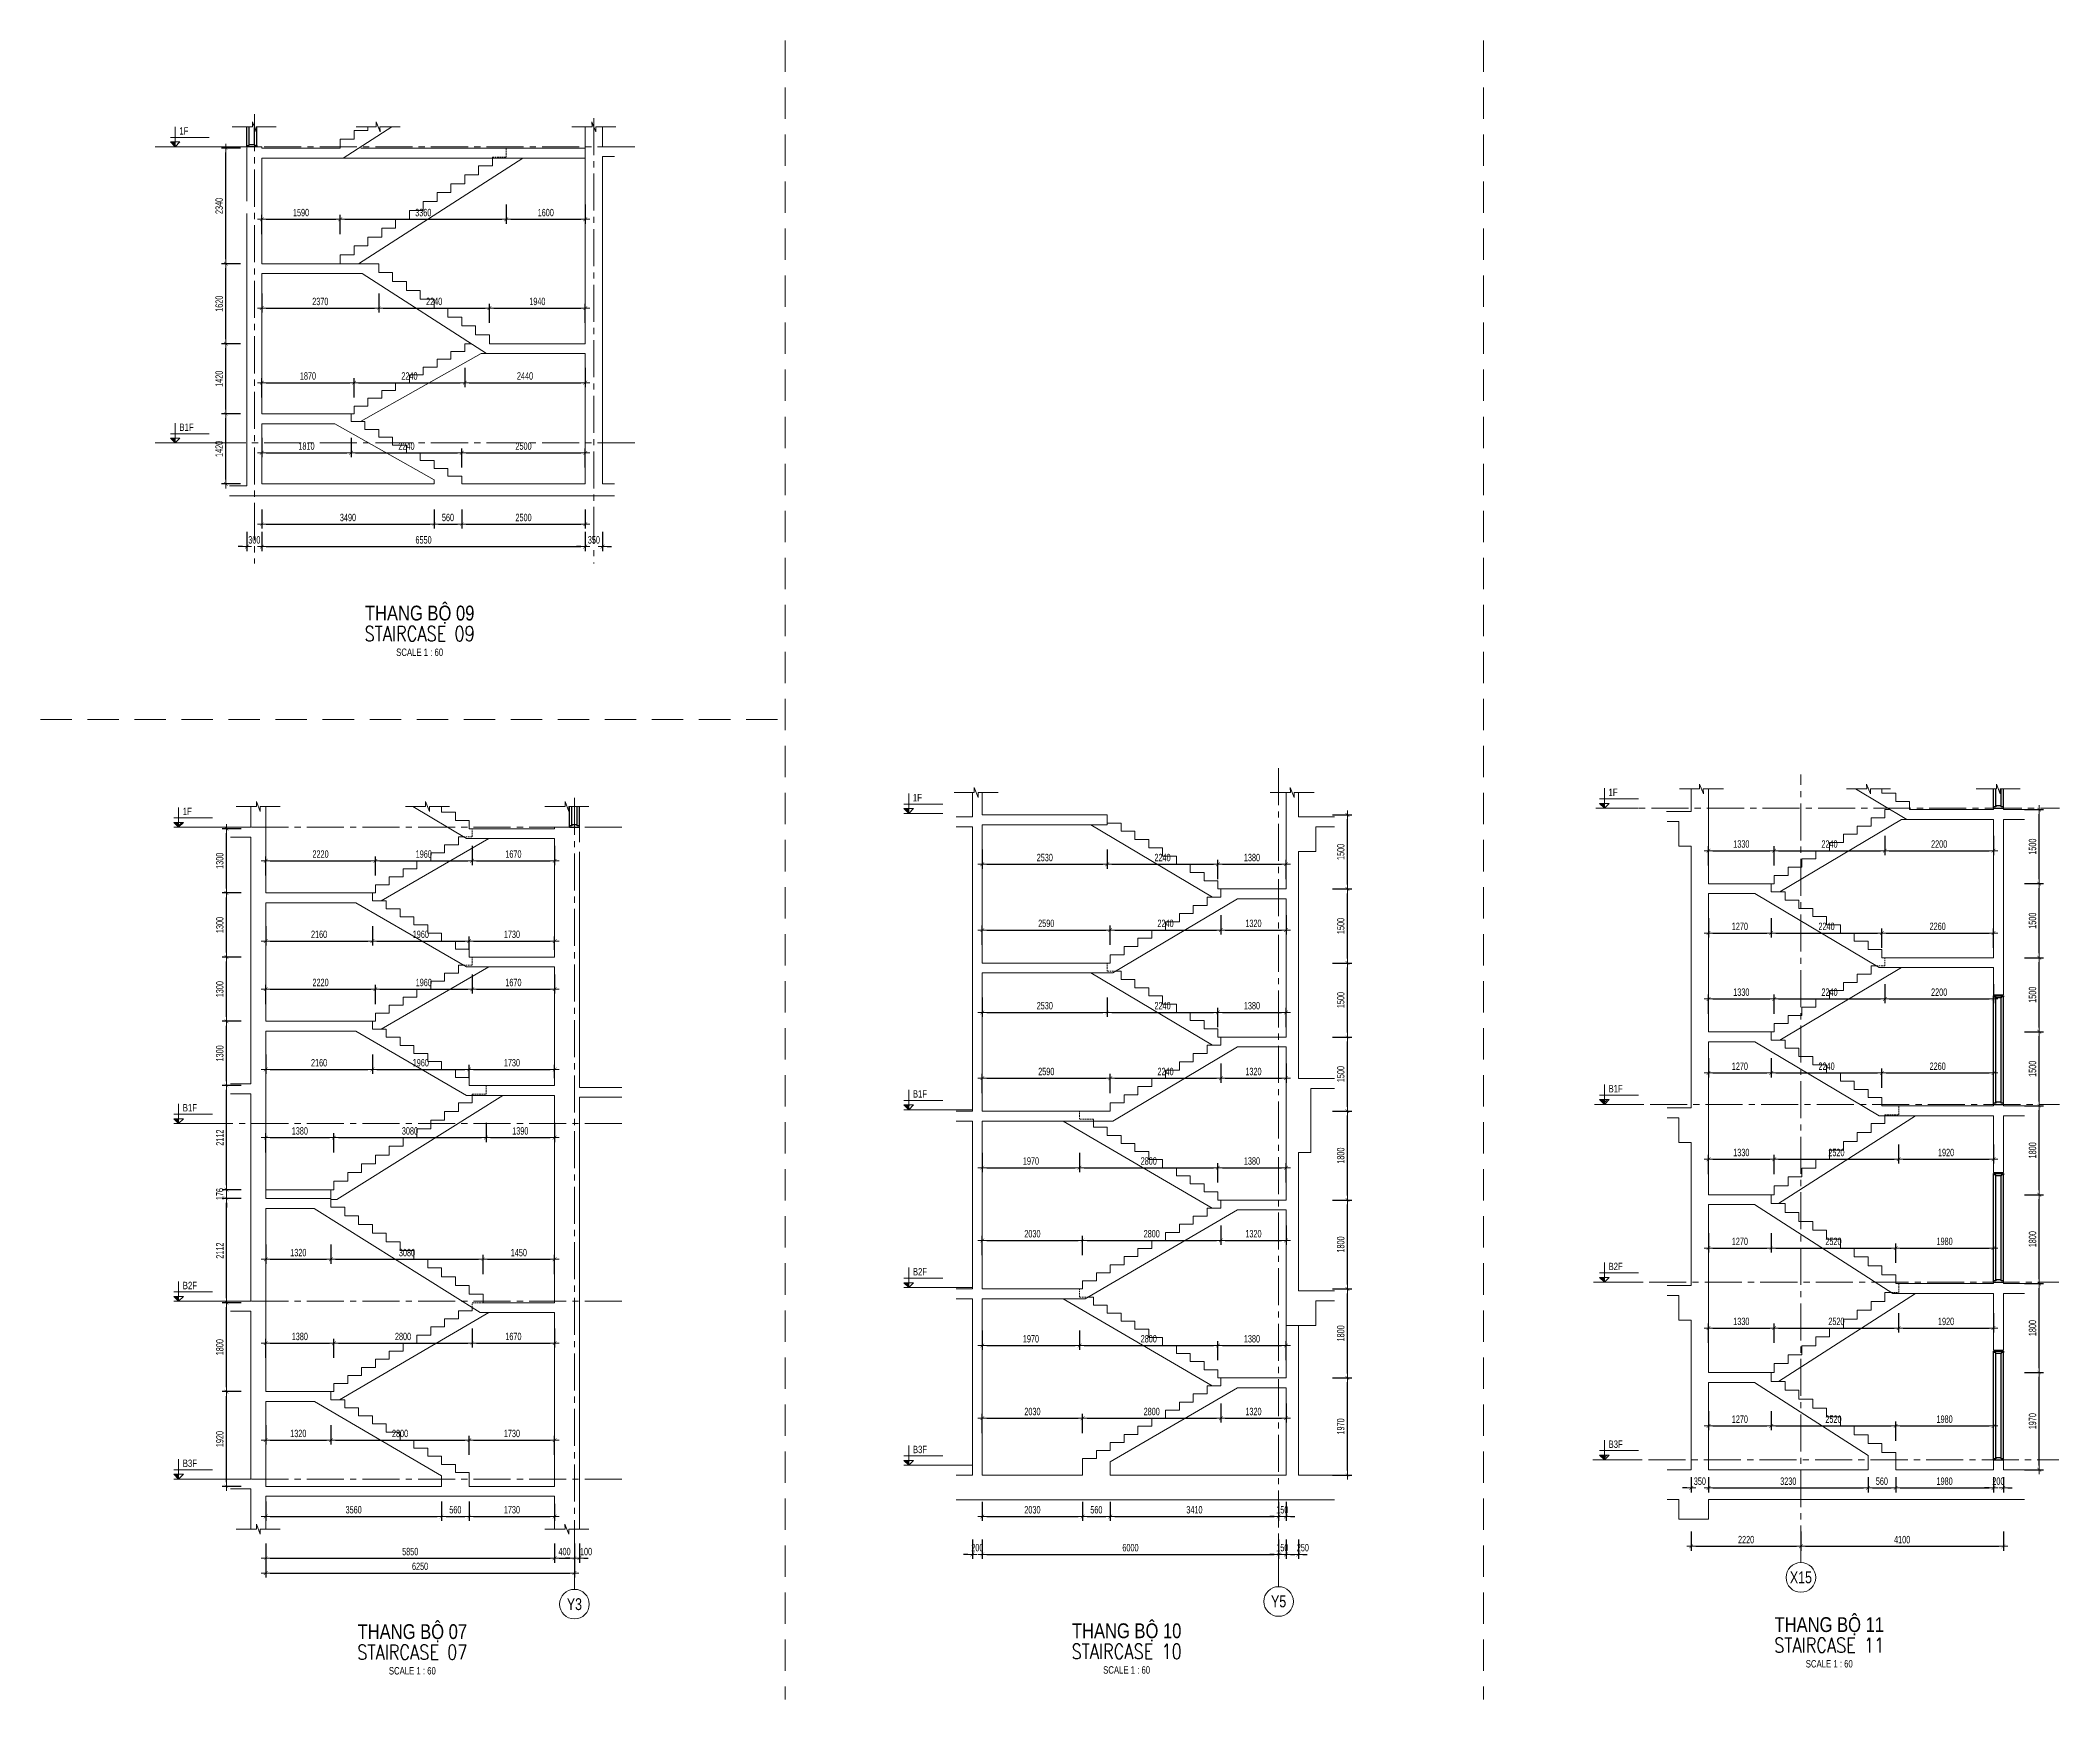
# Model space of a CAD drawing. Header units: millimetres. Extents: x -179076 to 254975, y -18667 to 296191.
# Drawn here: x 60561 to 101446, y 42634 to 76234 of the extents above; entities that cross this region are included whole.
import ezdxf
from ezdxf.enums import TextEntityAlignment as Align

# ---------------------------------------------------------------- set-up
doc = ezdxf.new("R2010")
doc.units = ezdxf.units.MM
doc.linetypes.add('CENTER2', pattern=[1.125, 0.75, -0.125, 0.125, -0.125])
doc.linetypes.add('HIDDEN2', pattern=[4.7625, 3.175, -1.5875])
doc.layers.get('Defpoints').update_dxf_attribs({"color": 151, "lineweight": 9})
doc.layers.add('A-DOOR', color=4, linetype='Continuous')
doc.layers.add('DOOR', color=4, linetype='Continuous')
for name, color, linetype, lineweight in [('NDC_S_ANNO', 7, 'Continuous', 20), ('NDC_S_AXIS', 5, 'CENTER2', 13), ('NDC_S_CONTINUOUS', 3, 'Continuous', 20), ('NDC_S_DIM', 1, 'Continuous', 15), ('NDC_S_ENG TITLE', 3, 'Continuous', 20), ('NDC_S_HIDDEN', 8, 'HIDDEN2', 13), ('NDC_S_SLAB', 2, 'Continuous', 20), ('NDC_S_SYMBOL', 1, 'Continuous', 15), ('NDC_S_TEXT SYMBOL', 7, 'Continuous', 20), ('NDC_S_VN TEXT', 7, 'Continuous', 20), ('NDC_S_VN TITLE', 6, 'Continuous', 35)]:
    doc.layers.add(name, color=color, linetype=linetype, lineweight=lineweight)
doc.styles.add('NDC_ANNO', font='', dxfattribs={"width": 0.8})
doc.styles.add('NDC_DIM', font='', dxfattribs={"width": 0.75})
doc.styles.add('NDC_EN TXT', font='romans.shx', dxfattribs={"width": 0.8})
doc.styles.add('NDC_VIE TXT', font='arial.ttf', dxfattribs={"width": 0.8})
doc.styles.get('NDC_ANNO').set_extended_font_data('Dotum')
doc.styles.get('NDC_DIM').set_extended_font_data('Dotum')
doc.dimstyles.new('NDC_dim_60', dxfattribs={"dimscale": 60, "dimtxt": 2.5, "dimasz": 1.5, "dimexe": 1.5, "dimexo": 2.5, "dimgap": 1, "dimtad": 1, "dimdec": 0, "dimzin": 0, "dimdsep": 46, "dimtxsty": 'NDC_DIM', "dimblk": 'DIMMARK', "dimcen": 0.09, "dimdle": 1.2, "dimclrd": 1, "dimclre": 1, "dimclrt": 3, "dimadec": 0, "dimazin": 0, "dimtfac": 1, "dimtdec": 0, "dimtix": 1, "dimtofl": 0, "dimtmove": 0, "dimatfit": 3, "dimfxl": 5, "dimfxlon": 1, "dimtolj": 1, "dimtzin": 0, "dimarcsym": 0})

msp = doc.modelspace()

# ---------------------------------------------------------------- blocks, each defined once
blk = doc.blocks.new('kata_block_CT')
at = {"layer": 'NDC_S_ANNO'}
blk.add_hatch(color=3, dxfattribs=at).paths.add_polyline_path([(0, 1.6), (-1.61, 1.6), (0, 0)])
at = {"layer": 'NDC_S_ANNO', "ltscale": 50}
h = blk.add_hatch(dxfattribs=at)
h.set_pattern_fill('ANSI31', color=256, scale=1.406, style=0)
h.paths.add_polyline_path([(0, 1.6), (0, 0), (1.61, 1.6)])
for p, q in [((11.56, 0), (-1.64, 0)), ((-1.59, 3.14), (11.47, 3.14))]:
    blk.add_line(p, q, dxfattribs=at)
at = {"layer": 'NDC_S_ANNO', "color": 8, "ltscale": 50}
blk.add_lwpolyline([(0, 0), (-1.61, 1.6), (0, 1.6)], dxfattribs=at)
at = {"layer": 'NDC_S_ANNO', "ltscale": 50}
for points in [[(0, 0), (-1.61, 1.6), (0, 1.6)], [(0, 6.69), (0, 0)], [(0, 0), (1.61, 1.6), (0, 1.6)]]:
    blk.add_lwpolyline(points, dxfattribs=at)
at = {"layer": 'NDC_S_TEXT SYMBOL', "color": 3, "style": 'NDC_ANNO', "width": 0.8}
blk.add_attdef('CT', (1.41, 4.07), '', height=2.5, dxfattribs=at)
blk = doc.blocks.new('DIMMARK')
at = {"layer": 'NDC_S_DIM', "color": 1}
blk.add_line((-1.5, 0), (1, 0), dxfattribs=at)
at = {"layer": 'NDC_S_DIM', "color": 2, "const_width": 0.1}
blk.add_lwpolyline([(-0.42, -0.42), (0.42, 0.42)], dxfattribs=at)
blk = doc.blocks.new('*D1689')
at = {"layer": 'Defpoints', "color": 0, "transparency": 16777216}
for p in [(65124, 46750), (70974, 46750), (70974, 45496)]:
    blk.add_point(p, dxfattribs=at)
at = {"layer": 'NDC_S_DIM', "color": 1, "lineweight": -2, "transparency": 16777216}
for p, q in [((65124, 45796), (65124, 45406)), ((70974, 45796), (70974, 45406)), ((65214, 45496), (70884, 45496))]:
    blk.add_line(p, q, dxfattribs=at)
at = {"layer": 'NDC_S_DIM', "color": 1, "lineweight": -2, "transparency": 16777216, "xscale": 90, "yscale": 90, "zscale": 90, "rotation": 180}
blk.add_blockref('DIMMARK', (65124, 45496), dxfattribs=at)
at = {"layer": 'NDC_S_DIM', "color": 1, "lineweight": -2, "transparency": 16777216, "xscale": 90, "yscale": 90, "zscale": 90}
blk.add_blockref('DIMMARK', (70974, 45496), dxfattribs=at)
at = {"layer": 'NDC_S_DIM', "color": 3, "transparency": 16777216, "insert": (68049, 45631), "char_height": 150, "attachment_point": 5, "style": 'NDC_DIM'}
blk.add_mtext('\\A1;5850', dxfattribs=at)
blk = doc.blocks.new('*D1690')
at = {"layer": 'Defpoints', "color": 0, "transparency": 16777216}
for p in [(71374, 47100), (70974, 46750), (71374, 45496)]:
    blk.add_point(p, dxfattribs=at)
at = {"layer": 'NDC_S_DIM', "color": 1, "lineweight": -2, "transparency": 16777216}
for p, q in [((70974, 45796), (70974, 45406)), ((71374, 45796), (71374, 45406)), ((71064, 45496), (71284, 45496))]:
    blk.add_line(p, q, dxfattribs=at)
at = {"layer": 'NDC_S_DIM', "color": 1, "lineweight": -2, "transparency": 16777216, "xscale": 90, "yscale": 90, "zscale": 90, "rotation": 180}
blk.add_blockref('DIMMARK', (70974, 45496), dxfattribs=at)
at = {"layer": 'NDC_S_DIM', "color": 1, "lineweight": -2, "transparency": 16777216, "xscale": 90, "yscale": 90, "zscale": 90}
blk.add_blockref('DIMMARK', (71374, 45496), dxfattribs=at)
at = {"layer": 'NDC_S_DIM', "color": 3, "transparency": 16777216, "insert": (71174, 45631), "char_height": 150, "attachment_point": 5, "style": 'NDC_DIM'}
blk.add_mtext('\\A1;400', dxfattribs=at)
blk = doc.blocks.new('*D1691')
at = {"layer": 'Defpoints', "color": 0, "transparency": 16777216}
for p in [(71374, 47100), (65124, 46750), (71374, 45197)]:
    blk.add_point(p, dxfattribs=at)
at = {"layer": 'NDC_S_DIM', "color": 1, "lineweight": -2, "transparency": 16777216}
for p, q in [((65124, 45497), (65124, 45107)), ((71374, 45497), (71374, 45107)), ((65214, 45197), (71284, 45197))]:
    blk.add_line(p, q, dxfattribs=at)
at = {"layer": 'NDC_S_DIM', "color": 1, "lineweight": -2, "transparency": 16777216, "xscale": 90, "yscale": 90, "zscale": 90, "rotation": 180}
blk.add_blockref('DIMMARK', (65124, 45197), dxfattribs=at)
at = {"layer": 'NDC_S_DIM', "color": 1, "lineweight": -2, "transparency": 16777216, "xscale": 90, "yscale": 90, "zscale": 90}
blk.add_blockref('DIMMARK', (71374, 45197), dxfattribs=at)
at = {"layer": 'NDC_S_DIM', "color": 3, "transparency": 16777216, "insert": (68249, 45332), "char_height": 150, "attachment_point": 5, "style": 'NDC_DIM'}
blk.add_mtext('\\A1;6250', dxfattribs=at)
blk = doc.blocks.new('*U187')
at = {"layer": 'NDC_S_SYMBOL'}
blk.add_line((0, 5), (0, 9), dxfattribs=at)
blk.add_circle((0, 0), 5, dxfattribs=at)
at = {"layer": 'NDC_S_TEXT SYMBOL', "color": 7, "style": 'NDC_ANNO', "width": 0.8}
blk.add_attdef('GRID', text='', height=4, dxfattribs=at).set_placement((0, 0), align=Align.MIDDLE)
blk = doc.blocks.new('*D1692')
at = {"layer": 'Defpoints', "color": 0, "transparency": 16777216}
for p in [(71374, 47100), (71474, 46086), (71474, 45496)]:
    blk.add_point(p, dxfattribs=at)
at = {"layer": 'NDC_S_DIM', "color": 1, "lineweight": -2, "transparency": 16777216}
for p, q in [((71374, 45796), (71374, 45406)), ((71474, 45796), (71474, 45406)), ((71284, 45496), (71194, 45496)), ((71564, 45496), (71654, 45496))]:
    blk.add_line(p, q, dxfattribs=at)
at = {"layer": 'NDC_S_DIM', "color": 1, "lineweight": -2, "transparency": 16777216, "xscale": 90, "yscale": 90, "zscale": 90}
blk.add_blockref('DIMMARK', (71374, 45496), dxfattribs=at)
at = {"layer": 'NDC_S_DIM', "color": 1, "lineweight": -2, "transparency": 16777216, "xscale": 90, "yscale": 90, "zscale": 90, "rotation": 180}
blk.add_blockref('DIMMARK', (71474, 45496), dxfattribs=at)
at = {"layer": 'NDC_S_DIM', "color": 3, "transparency": 16777216, "insert": (71609, 45631), "char_height": 150, "attachment_point": 5, "style": 'NDC_DIM'}
blk.add_mtext('\\A1;100', dxfattribs=at)
blk = doc.blocks.new('*D1710')
at = {"layer": 'Defpoints', "color": 0, "transparency": 16777216}
for p in [(65124, 48870), (66444, 48870), (66444, 47888)]:
    blk.add_point(p, dxfattribs=at)
at = {"layer": 'NDC_S_DIM', "color": 1, "lineweight": -2, "transparency": 16777216}
for p, q in [((65124, 48188), (65124, 47798)), ((65214, 47888), (66354, 47888)), ((66444, 48188), (66444, 47798))]:
    blk.add_line(p, q, dxfattribs=at)
at = {"layer": 'NDC_S_DIM', "color": 1, "lineweight": -2, "transparency": 16777216, "xscale": 90, "yscale": 90, "zscale": 90, "rotation": 180}
blk.add_blockref('DIMMARK', (65124, 47888), dxfattribs=at)
at = {"layer": 'NDC_S_DIM', "color": 1, "lineweight": -2, "transparency": 16777216, "xscale": 90, "yscale": 90, "zscale": 90}
blk.add_blockref('DIMMARK', (66444, 47888), dxfattribs=at)
at = {"layer": 'NDC_S_DIM', "color": 3, "transparency": 16777216, "insert": (65784, 48023), "char_height": 150, "attachment_point": 5, "style": 'NDC_DIM'}
blk.add_mtext('\\A1;1320', dxfattribs=at)
blk = doc.blocks.new('*D1711')
at = {"layer": 'Defpoints', "color": 0, "transparency": 16777216}
for p in [(66444, 48870), (69244, 47888), (69244, 46950)]:
    blk.add_point(p, dxfattribs=at)
at = {"layer": 'NDC_S_DIM', "color": 1, "lineweight": -2, "transparency": 16777216}
for p, q in [((66444, 48188), (66444, 47798)), ((66534, 47888), (69154, 47888)), ((69244, 47588), (69244, 47978))]:
    blk.add_line(p, q, dxfattribs=at)
at = {"layer": 'NDC_S_DIM', "color": 1, "lineweight": -2, "transparency": 16777216, "xscale": 90, "yscale": 90, "zscale": 90, "rotation": 180}
blk.add_blockref('DIMMARK', (66444, 47888), dxfattribs=at)
at = {"layer": 'NDC_S_DIM', "color": 1, "lineweight": -2, "transparency": 16777216, "xscale": 90, "yscale": 90, "zscale": 90}
blk.add_blockref('DIMMARK', (69244, 47888), dxfattribs=at)
at = {"layer": 'NDC_S_DIM', "color": 3, "transparency": 16777216, "insert": (67844, 48023), "char_height": 150, "attachment_point": 5, "style": 'NDC_DIM'}
blk.add_mtext('\\A1;2800', dxfattribs=at)
blk = doc.blocks.new('*D1712')
at = {"layer": 'Defpoints', "color": 0, "transparency": 16777216}
for p in [(70974, 47888), (69244, 46950), (70974, 46950)]:
    blk.add_point(p, dxfattribs=at)
at = {"layer": 'NDC_S_DIM', "color": 1, "lineweight": -2, "transparency": 16777216}
for p, q in [((69244, 47588), (69244, 47978)), ((69334, 47888), (70884, 47888)), ((70974, 47588), (70974, 47978))]:
    blk.add_line(p, q, dxfattribs=at)
at = {"layer": 'NDC_S_DIM', "color": 1, "lineweight": -2, "transparency": 16777216, "xscale": 90, "yscale": 90, "zscale": 90, "rotation": 180}
blk.add_blockref('DIMMARK', (69244, 47888), dxfattribs=at)
at = {"layer": 'NDC_S_DIM', "color": 1, "lineweight": -2, "transparency": 16777216, "xscale": 90, "yscale": 90, "zscale": 90}
blk.add_blockref('DIMMARK', (70974, 47888), dxfattribs=at)
at = {"layer": 'NDC_S_DIM', "color": 3, "transparency": 16777216, "insert": (70109, 48023), "char_height": 150, "attachment_point": 5, "style": 'NDC_DIM'}
blk.add_mtext('\\A1;1730', dxfattribs=at)
blk = doc.blocks.new('*D1713')
at = {"layer": 'Defpoints', "color": 0, "transparency": 16777216}
for p in [(65124, 46950), (68684, 46950), (68684, 46343)]:
    blk.add_point(p, dxfattribs=at)
at = {"layer": 'NDC_S_DIM', "color": 1, "lineweight": -2, "transparency": 16777216}
for p, q in [((65124, 46643), (65124, 46253)), ((68684, 46643), (68684, 46253)), ((65214, 46343), (68594, 46343))]:
    blk.add_line(p, q, dxfattribs=at)
at = {"layer": 'NDC_S_DIM', "color": 1, "lineweight": -2, "transparency": 16777216, "xscale": 90, "yscale": 90, "zscale": 90, "rotation": 180}
blk.add_blockref('DIMMARK', (65124, 46343), dxfattribs=at)
at = {"layer": 'NDC_S_DIM', "color": 1, "lineweight": -2, "transparency": 16777216, "xscale": 90, "yscale": 90, "zscale": 90}
blk.add_blockref('DIMMARK', (68684, 46343), dxfattribs=at)
at = {"layer": 'NDC_S_DIM', "color": 3, "transparency": 16777216, "insert": (66904, 46478), "char_height": 150, "attachment_point": 5, "style": 'NDC_DIM'}
blk.add_mtext('\\A1;3560', dxfattribs=at)
blk = doc.blocks.new('*D1714')
at = {"layer": 'Defpoints', "color": 0, "transparency": 16777216}
for p in [(68684, 46950), (69244, 46950), (69244, 46343)]:
    blk.add_point(p, dxfattribs=at)
at = {"layer": 'NDC_S_DIM', "color": 1, "lineweight": -2, "transparency": 16777216}
for p, q in [((68684, 46643), (68684, 46253)), ((69244, 46643), (69244, 46253)), ((68774, 46343), (69154, 46343))]:
    blk.add_line(p, q, dxfattribs=at)
at = {"layer": 'NDC_S_DIM', "color": 1, "lineweight": -2, "transparency": 16777216, "xscale": 90, "yscale": 90, "zscale": 90, "rotation": 180}
blk.add_blockref('DIMMARK', (68684, 46343), dxfattribs=at)
at = {"layer": 'NDC_S_DIM', "color": 1, "lineweight": -2, "transparency": 16777216, "xscale": 90, "yscale": 90, "zscale": 90}
blk.add_blockref('DIMMARK', (69244, 46343), dxfattribs=at)
at = {"layer": 'NDC_S_DIM', "color": 3, "transparency": 16777216, "insert": (68964, 46478), "char_height": 150, "attachment_point": 5, "style": 'NDC_DIM'}
blk.add_mtext('\\A1;560', dxfattribs=at)
blk = doc.blocks.new('*D1715')
at = {"layer": 'Defpoints', "color": 0, "transparency": 16777216}
for p in [(69244, 46950), (70974, 46750), (70974, 46343)]:
    blk.add_point(p, dxfattribs=at)
at = {"layer": 'NDC_S_DIM', "color": 1, "lineweight": -2, "transparency": 16777216}
for p, q in [((69244, 46643), (69244, 46253)), ((69334, 46343), (70884, 46343)), ((70974, 46600), (70974, 46253))]:
    blk.add_line(p, q, dxfattribs=at)
at = {"layer": 'NDC_S_DIM', "color": 1, "lineweight": -2, "transparency": 16777216, "xscale": 90, "yscale": 90, "zscale": 90, "rotation": 180}
blk.add_blockref('DIMMARK', (69244, 46343), dxfattribs=at)
at = {"layer": 'NDC_S_DIM', "color": 1, "lineweight": -2, "transparency": 16777216, "xscale": 90, "yscale": 90, "zscale": 90}
blk.add_blockref('DIMMARK', (70974, 46343), dxfattribs=at)
at = {"layer": 'NDC_S_DIM', "color": 3, "transparency": 16777216, "insert": (70109, 46478), "char_height": 150, "attachment_point": 5, "style": 'NDC_DIM'}
blk.add_mtext('\\A1;1730', dxfattribs=at)
blk = doc.blocks.new('*D1716')
at = {"layer": 'Defpoints', "color": 0, "transparency": 16777216}
for p in [(66504, 49852), (65124, 48870), (66504, 48870)]:
    blk.add_point(p, dxfattribs=at)
at = {"layer": 'NDC_S_DIM', "color": 1, "lineweight": -2, "transparency": 16777216}
for p, q in [((65124, 49552), (65124, 49942)), ((66504, 49552), (66504, 49942)), ((65214, 49852), (66414, 49852))]:
    blk.add_line(p, q, dxfattribs=at)
at = {"layer": 'NDC_S_DIM', "color": 1, "lineweight": -2, "transparency": 16777216, "xscale": 90, "yscale": 90, "zscale": 90, "rotation": 180}
blk.add_blockref('DIMMARK', (65124, 49852), dxfattribs=at)
at = {"layer": 'NDC_S_DIM', "color": 1, "lineweight": -2, "transparency": 16777216, "xscale": 90, "yscale": 90, "zscale": 90}
blk.add_blockref('DIMMARK', (66504, 49852), dxfattribs=at)
at = {"layer": 'NDC_S_DIM', "color": 3, "transparency": 16777216, "insert": (65814, 49987), "char_height": 150, "attachment_point": 5, "style": 'NDC_DIM'}
blk.add_mtext('\\A1;1380', dxfattribs=at)
blk = doc.blocks.new('*D1717')
at = {"layer": 'Defpoints', "color": 0, "transparency": 16777216}
for p in [(69304, 50670), (69304, 49852), (66504, 48870)]:
    blk.add_point(p, dxfattribs=at)
at = {"layer": 'NDC_S_DIM', "color": 1, "lineweight": -2, "transparency": 16777216}
for p, q in [((66504, 49552), (66504, 49942)), ((69304, 50152), (69304, 49762)), ((66594, 49852), (69214, 49852))]:
    blk.add_line(p, q, dxfattribs=at)
at = {"layer": 'NDC_S_DIM', "color": 1, "lineweight": -2, "transparency": 16777216, "xscale": 90, "yscale": 90, "zscale": 90, "rotation": 180}
blk.add_blockref('DIMMARK', (66504, 49852), dxfattribs=at)
at = {"layer": 'NDC_S_DIM', "color": 1, "lineweight": -2, "transparency": 16777216, "xscale": 90, "yscale": 90, "zscale": 90}
blk.add_blockref('DIMMARK', (69304, 49852), dxfattribs=at)
at = {"layer": 'NDC_S_DIM', "color": 3, "transparency": 16777216, "insert": (67904, 49987), "char_height": 150, "attachment_point": 5, "style": 'NDC_DIM'}
blk.add_mtext('\\A1;2800', dxfattribs=at)
blk = doc.blocks.new('*D1718')
at = {"layer": 'Defpoints', "color": 0, "transparency": 16777216}
for p in [(69304, 50670), (70974, 50470), (70974, 49852)]:
    blk.add_point(p, dxfattribs=at)
at = {"layer": 'NDC_S_DIM', "color": 1, "lineweight": -2, "transparency": 16777216}
for p, q in [((69304, 50152), (69304, 49762)), ((70974, 50152), (70974, 49762)), ((69394, 49852), (70884, 49852))]:
    blk.add_line(p, q, dxfattribs=at)
at = {"layer": 'NDC_S_DIM', "color": 1, "lineweight": -2, "transparency": 16777216, "xscale": 90, "yscale": 90, "zscale": 90, "rotation": 180}
blk.add_blockref('DIMMARK', (69304, 49852), dxfattribs=at)
at = {"layer": 'NDC_S_DIM', "color": 1, "lineweight": -2, "transparency": 16777216, "xscale": 90, "yscale": 90, "zscale": 90}
blk.add_blockref('DIMMARK', (70974, 49852), dxfattribs=at)
at = {"layer": 'NDC_S_DIM', "color": 3, "transparency": 16777216, "insert": (70139, 49987), "char_height": 150, "attachment_point": 5, "style": 'NDC_DIM'}
blk.add_mtext('\\A1;1670', dxfattribs=at)
blk = doc.blocks.new('*D1719')
at = {"layer": 'Defpoints', "color": 0, "transparency": 16777216}
for p in [(65124, 52782), (66444, 52782), (66444, 51550)]:
    blk.add_point(p, dxfattribs=at)
at = {"layer": 'NDC_S_DIM', "color": 1, "lineweight": -2, "transparency": 16777216}
for p, q in [((65124, 51850), (65124, 51460)), ((65214, 51550), (66354, 51550)), ((66444, 51850), (66444, 51460))]:
    blk.add_line(p, q, dxfattribs=at)
at = {"layer": 'NDC_S_DIM', "color": 1, "lineweight": -2, "transparency": 16777216, "xscale": 90, "yscale": 90, "zscale": 90, "rotation": 180}
blk.add_blockref('DIMMARK', (65124, 51550), dxfattribs=at)
at = {"layer": 'NDC_S_DIM', "color": 1, "lineweight": -2, "transparency": 16777216, "xscale": 90, "yscale": 90, "zscale": 90}
blk.add_blockref('DIMMARK', (66444, 51550), dxfattribs=at)
at = {"layer": 'NDC_S_DIM', "color": 3, "transparency": 16777216, "insert": (65784, 51685), "char_height": 150, "attachment_point": 5, "style": 'NDC_DIM'}
blk.add_mtext('\\A1;1320', dxfattribs=at)
blk = doc.blocks.new('*D1693')
at = {"layer": 'Defpoints', "color": 0, "transparency": 16777216}
for p in [(66444, 52782), (69524, 51550), (69524, 50670)]:
    blk.add_point(p, dxfattribs=at)
at = {"layer": 'NDC_S_DIM', "color": 1, "lineweight": -2, "transparency": 16777216}
for p, q in [((66444, 51850), (66444, 51460)), ((66534, 51550), (69434, 51550)), ((69524, 51250), (69524, 51640))]:
    blk.add_line(p, q, dxfattribs=at)
at = {"layer": 'NDC_S_DIM', "color": 1, "lineweight": -2, "transparency": 16777216, "xscale": 90, "yscale": 90, "zscale": 90, "rotation": 180}
blk.add_blockref('DIMMARK', (66444, 51550), dxfattribs=at)
at = {"layer": 'NDC_S_DIM', "color": 1, "lineweight": -2, "transparency": 16777216, "xscale": 90, "yscale": 90, "zscale": 90}
blk.add_blockref('DIMMARK', (69524, 51550), dxfattribs=at)
at = {"layer": 'NDC_S_DIM', "color": 3, "transparency": 16777216, "insert": (67984, 51685), "char_height": 150, "attachment_point": 5, "style": 'NDC_DIM'}
blk.add_mtext('\\A1;3080', dxfattribs=at)
blk = doc.blocks.new('*D1694')
at = {"layer": 'Defpoints', "color": 0, "transparency": 16777216}
for p in [(70974, 51550), (69524, 50670), (70974, 50670)]:
    blk.add_point(p, dxfattribs=at)
at = {"layer": 'NDC_S_DIM', "color": 1, "lineweight": -2, "transparency": 16777216}
for p, q in [((69524, 51250), (69524, 51640)), ((69614, 51550), (70884, 51550)), ((70974, 51250), (70974, 51640))]:
    blk.add_line(p, q, dxfattribs=at)
at = {"layer": 'NDC_S_DIM', "color": 1, "lineweight": -2, "transparency": 16777216, "xscale": 90, "yscale": 90, "zscale": 90, "rotation": 180}
blk.add_blockref('DIMMARK', (69524, 51550), dxfattribs=at)
at = {"layer": 'NDC_S_DIM', "color": 1, "lineweight": -2, "transparency": 16777216, "xscale": 90, "yscale": 90, "zscale": 90}
blk.add_blockref('DIMMARK', (70974, 51550), dxfattribs=at)
at = {"layer": 'NDC_S_DIM', "color": 3, "transparency": 16777216, "insert": (70249, 51685), "char_height": 150, "attachment_point": 5, "style": 'NDC_DIM'}
blk.add_mtext('\\A1;1450', dxfattribs=at)
blk = doc.blocks.new('*D1695')
at = {"layer": 'Defpoints', "color": 0, "transparency": 16777216}
for p in [(66504, 54014), (65124, 52958), (66504, 52958)]:
    blk.add_point(p, dxfattribs=at)
at = {"layer": 'NDC_S_DIM', "color": 1, "lineweight": -2, "transparency": 16777216}
for p, q in [((65124, 53714), (65124, 54104)), ((65214, 54014), (66414, 54014)), ((66504, 53714), (66504, 54104))]:
    blk.add_line(p, q, dxfattribs=at)
at = {"layer": 'NDC_S_DIM', "color": 1, "lineweight": -2, "transparency": 16777216, "xscale": 90, "yscale": 90, "zscale": 90, "rotation": 180}
blk.add_blockref('DIMMARK', (65124, 54014), dxfattribs=at)
at = {"layer": 'NDC_S_DIM', "color": 1, "lineweight": -2, "transparency": 16777216, "xscale": 90, "yscale": 90, "zscale": 90}
blk.add_blockref('DIMMARK', (66504, 54014), dxfattribs=at)
at = {"layer": 'NDC_S_DIM', "color": 3, "transparency": 16777216, "insert": (65814, 54149), "char_height": 150, "attachment_point": 5, "style": 'NDC_DIM'}
blk.add_mtext('\\A1;1380', dxfattribs=at)
blk = doc.blocks.new('*D1696')
at = {"layer": 'Defpoints', "color": 0, "transparency": 16777216}
for p in [(69584, 54894), (69584, 54014), (66504, 52958)]:
    blk.add_point(p, dxfattribs=at)
at = {"layer": 'NDC_S_DIM', "color": 1, "lineweight": -2, "transparency": 16777216}
for p, q in [((66504, 53714), (66504, 54104)), ((66594, 54014), (69494, 54014)), ((69584, 54314), (69584, 53924))]:
    blk.add_line(p, q, dxfattribs=at)
at = {"layer": 'NDC_S_DIM', "color": 1, "lineweight": -2, "transparency": 16777216, "xscale": 90, "yscale": 90, "zscale": 90, "rotation": 180}
blk.add_blockref('DIMMARK', (66504, 54014), dxfattribs=at)
at = {"layer": 'NDC_S_DIM', "color": 1, "lineweight": -2, "transparency": 16777216, "xscale": 90, "yscale": 90, "zscale": 90}
blk.add_blockref('DIMMARK', (69584, 54014), dxfattribs=at)
at = {"layer": 'NDC_S_DIM', "color": 3, "transparency": 16777216, "insert": (68044, 54149), "char_height": 150, "attachment_point": 5, "style": 'NDC_DIM'}
blk.add_mtext('\\A1;3080', dxfattribs=at)
blk = doc.blocks.new('*D1697')
at = {"layer": 'Defpoints', "color": 0, "transparency": 16777216}
for p in [(69584, 54894), (70974, 54894), (70974, 54014)]:
    blk.add_point(p, dxfattribs=at)
at = {"layer": 'NDC_S_DIM', "color": 1, "lineweight": -2, "transparency": 16777216}
for p, q in [((69584, 54314), (69584, 53924)), ((69674, 54014), (70884, 54014)), ((70974, 54314), (70974, 53924))]:
    blk.add_line(p, q, dxfattribs=at)
at = {"layer": 'NDC_S_DIM', "color": 1, "lineweight": -2, "transparency": 16777216, "xscale": 90, "yscale": 90, "zscale": 90, "rotation": 180}
blk.add_blockref('DIMMARK', (69584, 54014), dxfattribs=at)
at = {"layer": 'NDC_S_DIM', "color": 1, "lineweight": -2, "transparency": 16777216, "xscale": 90, "yscale": 90, "zscale": 90}
blk.add_blockref('DIMMARK', (70974, 54014), dxfattribs=at)
at = {"layer": 'NDC_S_DIM', "color": 3, "transparency": 16777216, "insert": (70279, 54149), "char_height": 150, "attachment_point": 5, "style": 'NDC_DIM'}
blk.add_mtext('\\A1;1390', dxfattribs=at)
blk = doc.blocks.new('*D1698')
at = {"layer": 'Defpoints', "color": 0, "transparency": 16777216}
for p in [(65124, 56370), (67284, 56370), (67284, 55395)]:
    blk.add_point(p, dxfattribs=at)
at = {"layer": 'NDC_S_DIM', "color": 1, "lineweight": -2, "transparency": 16777216}
for p, q in [((65124, 55695), (65124, 55305)), ((67284, 55695), (67284, 55305)), ((65214, 55395), (67194, 55395))]:
    blk.add_line(p, q, dxfattribs=at)
at = {"layer": 'NDC_S_DIM', "color": 1, "lineweight": -2, "transparency": 16777216, "xscale": 90, "yscale": 90, "zscale": 90, "rotation": 180}
blk.add_blockref('DIMMARK', (65124, 55395), dxfattribs=at)
at = {"layer": 'NDC_S_DIM', "color": 1, "lineweight": -2, "transparency": 16777216, "xscale": 90, "yscale": 90, "zscale": 90}
blk.add_blockref('DIMMARK', (67284, 55395), dxfattribs=at)
at = {"layer": 'NDC_S_DIM', "color": 3, "transparency": 16777216, "insert": (66204, 55530), "char_height": 150, "attachment_point": 5, "style": 'NDC_DIM'}
blk.add_mtext('\\A1;2160', dxfattribs=at)
blk = doc.blocks.new('*D1699')
at = {"layer": 'Defpoints', "color": 0, "transparency": 16777216}
for p in [(67284, 56370), (69244, 55395), (69244, 55070)]:
    blk.add_point(p, dxfattribs=at)
at = {"layer": 'NDC_S_DIM', "color": 1, "lineweight": -2, "transparency": 16777216}
for p, q in [((67284, 55695), (67284, 55305)), ((67374, 55395), (69154, 55395)), ((69244, 55220), (69244, 55485))]:
    blk.add_line(p, q, dxfattribs=at)
at = {"layer": 'NDC_S_DIM', "color": 1, "lineweight": -2, "transparency": 16777216, "xscale": 90, "yscale": 90, "zscale": 90, "rotation": 180}
blk.add_blockref('DIMMARK', (67284, 55395), dxfattribs=at)
at = {"layer": 'NDC_S_DIM', "color": 1, "lineweight": -2, "transparency": 16777216, "xscale": 90, "yscale": 90, "zscale": 90}
blk.add_blockref('DIMMARK', (69244, 55395), dxfattribs=at)
at = {"layer": 'NDC_S_DIM', "color": 3, "transparency": 16777216, "insert": (68264, 55530), "char_height": 150, "attachment_point": 5, "style": 'NDC_DIM'}
blk.add_mtext('\\A1;1960', dxfattribs=at)
blk = doc.blocks.new('*D1700')
at = {"layer": 'Defpoints', "color": 0, "transparency": 16777216}
for p in [(70974, 55395), (69244, 55070), (70974, 55070)]:
    blk.add_point(p, dxfattribs=at)
at = {"layer": 'NDC_S_DIM', "color": 1, "lineweight": -2, "transparency": 16777216}
for p, q in [((69244, 55220), (69244, 55485)), ((69334, 55395), (70884, 55395)), ((70974, 55220), (70974, 55485))]:
    blk.add_line(p, q, dxfattribs=at)
at = {"layer": 'NDC_S_DIM', "color": 1, "lineweight": -2, "transparency": 16777216, "xscale": 90, "yscale": 90, "zscale": 90, "rotation": 180}
blk.add_blockref('DIMMARK', (69244, 55395), dxfattribs=at)
at = {"layer": 'NDC_S_DIM', "color": 1, "lineweight": -2, "transparency": 16777216, "xscale": 90, "yscale": 90, "zscale": 90}
blk.add_blockref('DIMMARK', (70974, 55395), dxfattribs=at)
at = {"layer": 'NDC_S_DIM', "color": 3, "transparency": 16777216, "insert": (70109, 55530), "char_height": 150, "attachment_point": 5, "style": 'NDC_DIM'}
blk.add_mtext('\\A1;1730', dxfattribs=at)
blk = doc.blocks.new('*D1701')
at = {"layer": 'Defpoints', "color": 0, "transparency": 16777216}
for p in [(67344, 57020), (65124, 56370), (67344, 56370)]:
    blk.add_point(p, dxfattribs=at)
at = {"layer": 'NDC_S_DIM', "color": 1, "lineweight": -2, "transparency": 16777216}
for p, q in [((65124, 56720), (65124, 57110)), ((65214, 57020), (67254, 57020)), ((67344, 56720), (67344, 57110))]:
    blk.add_line(p, q, dxfattribs=at)
at = {"layer": 'NDC_S_DIM', "color": 1, "lineweight": -2, "transparency": 16777216, "xscale": 90, "yscale": 90, "zscale": 90, "rotation": 180}
blk.add_blockref('DIMMARK', (65124, 57020), dxfattribs=at)
at = {"layer": 'NDC_S_DIM', "color": 1, "lineweight": -2, "transparency": 16777216, "xscale": 90, "yscale": 90, "zscale": 90}
blk.add_blockref('DIMMARK', (67344, 57020), dxfattribs=at)
at = {"layer": 'NDC_S_DIM', "color": 3, "transparency": 16777216, "insert": (66234, 57155), "char_height": 150, "attachment_point": 5, "style": 'NDC_DIM'}
blk.add_mtext('\\A1;2220', dxfattribs=at)
blk = doc.blocks.new('*D1702')
at = {"layer": 'Defpoints', "color": 0, "transparency": 16777216}
for p in [(69304, 57670), (69304, 57020), (67344, 56370)]:
    blk.add_point(p, dxfattribs=at)
at = {"layer": 'NDC_S_DIM', "color": 1, "lineweight": -2, "transparency": 16777216}
for p, q in [((69304, 57320), (69304, 56930)), ((67344, 56720), (67344, 57110)), ((67434, 57020), (69214, 57020))]:
    blk.add_line(p, q, dxfattribs=at)
at = {"layer": 'NDC_S_DIM', "color": 1, "lineweight": -2, "transparency": 16777216, "xscale": 90, "yscale": 90, "zscale": 90, "rotation": 180}
blk.add_blockref('DIMMARK', (67344, 57020), dxfattribs=at)
at = {"layer": 'NDC_S_DIM', "color": 1, "lineweight": -2, "transparency": 16777216, "xscale": 90, "yscale": 90, "zscale": 90}
blk.add_blockref('DIMMARK', (69304, 57020), dxfattribs=at)
at = {"layer": 'NDC_S_DIM', "color": 3, "transparency": 16777216, "insert": (68324, 57155), "char_height": 150, "attachment_point": 5, "style": 'NDC_DIM'}
blk.add_mtext('\\A1;1960', dxfattribs=at)
blk = doc.blocks.new('*D1703')
at = {"layer": 'Defpoints', "color": 0, "transparency": 16777216}
for p in [(69304, 57670), (70974, 57470), (70974, 57020)]:
    blk.add_point(p, dxfattribs=at)
at = {"layer": 'NDC_S_DIM', "color": 1, "lineweight": -2, "transparency": 16777216}
for p, q in [((69304, 57320), (69304, 56930)), ((70974, 57320), (70974, 56930)), ((69394, 57020), (70884, 57020))]:
    blk.add_line(p, q, dxfattribs=at)
at = {"layer": 'NDC_S_DIM', "color": 1, "lineweight": -2, "transparency": 16777216, "xscale": 90, "yscale": 90, "zscale": 90, "rotation": 180}
blk.add_blockref('DIMMARK', (69304, 57020), dxfattribs=at)
at = {"layer": 'NDC_S_DIM', "color": 1, "lineweight": -2, "transparency": 16777216, "xscale": 90, "yscale": 90, "zscale": 90}
blk.add_blockref('DIMMARK', (70974, 57020), dxfattribs=at)
at = {"layer": 'NDC_S_DIM', "color": 3, "transparency": 16777216, "insert": (70139, 57155), "char_height": 150, "attachment_point": 5, "style": 'NDC_DIM'}
blk.add_mtext('\\A1;1670', dxfattribs=at)
blk = doc.blocks.new('*D1704')
at = {"layer": 'Defpoints', "color": 0, "transparency": 16777216}
for p in [(65124, 58970), (67284, 58970), (67284, 57995)]:
    blk.add_point(p, dxfattribs=at)
at = {"layer": 'NDC_S_DIM', "color": 1, "lineweight": -2, "transparency": 16777216}
for p, q in [((65124, 58295), (65124, 57905)), ((67284, 58295), (67284, 57905)), ((65214, 57995), (67194, 57995))]:
    blk.add_line(p, q, dxfattribs=at)
at = {"layer": 'NDC_S_DIM', "color": 1, "lineweight": -2, "transparency": 16777216, "xscale": 90, "yscale": 90, "zscale": 90, "rotation": 180}
blk.add_blockref('DIMMARK', (65124, 57995), dxfattribs=at)
at = {"layer": 'NDC_S_DIM', "color": 1, "lineweight": -2, "transparency": 16777216, "xscale": 90, "yscale": 90, "zscale": 90}
blk.add_blockref('DIMMARK', (67284, 57995), dxfattribs=at)
at = {"layer": 'NDC_S_DIM', "color": 3, "transparency": 16777216, "insert": (66204, 58130), "char_height": 150, "attachment_point": 5, "style": 'NDC_DIM'}
blk.add_mtext('\\A1;2160', dxfattribs=at)
blk = doc.blocks.new('*D1705')
at = {"layer": 'Defpoints', "color": 0, "transparency": 16777216}
for p in [(67284, 58970), (69244, 57995), (69244, 57670)]:
    blk.add_point(p, dxfattribs=at)
at = {"layer": 'NDC_S_DIM', "color": 1, "lineweight": -2, "transparency": 16777216}
for p, q in [((67284, 58295), (67284, 57905)), ((69244, 57820), (69244, 58085)), ((67374, 57995), (69154, 57995))]:
    blk.add_line(p, q, dxfattribs=at)
at = {"layer": 'NDC_S_DIM', "color": 1, "lineweight": -2, "transparency": 16777216, "xscale": 90, "yscale": 90, "zscale": 90, "rotation": 180}
blk.add_blockref('DIMMARK', (67284, 57995), dxfattribs=at)
at = {"layer": 'NDC_S_DIM', "color": 1, "lineweight": -2, "transparency": 16777216, "xscale": 90, "yscale": 90, "zscale": 90}
blk.add_blockref('DIMMARK', (69244, 57995), dxfattribs=at)
at = {"layer": 'NDC_S_DIM', "color": 3, "transparency": 16777216, "insert": (68264, 58130), "char_height": 150, "attachment_point": 5, "style": 'NDC_DIM'}
blk.add_mtext('\\A1;1960', dxfattribs=at)
blk = doc.blocks.new('*D1706')
at = {"layer": 'Defpoints', "color": 0, "transparency": 16777216}
for p in [(69244, 57670), (70974, 57995), (70974, 57670)]:
    blk.add_point(p, dxfattribs=at)
at = {"layer": 'NDC_S_DIM', "color": 1, "lineweight": -2, "transparency": 16777216}
for p, q in [((69244, 57820), (69244, 58085)), ((70974, 57820), (70974, 58085)), ((69334, 57995), (70884, 57995))]:
    blk.add_line(p, q, dxfattribs=at)
at = {"layer": 'NDC_S_DIM', "color": 1, "lineweight": -2, "transparency": 16777216, "xscale": 90, "yscale": 90, "zscale": 90, "rotation": 180}
blk.add_blockref('DIMMARK', (69244, 57995), dxfattribs=at)
at = {"layer": 'NDC_S_DIM', "color": 1, "lineweight": -2, "transparency": 16777216, "xscale": 90, "yscale": 90, "zscale": 90}
blk.add_blockref('DIMMARK', (70974, 57995), dxfattribs=at)
at = {"layer": 'NDC_S_DIM', "color": 3, "transparency": 16777216, "insert": (70109, 58130), "char_height": 150, "attachment_point": 5, "style": 'NDC_DIM'}
blk.add_mtext('\\A1;1730', dxfattribs=at)
blk = doc.blocks.new('*D1707')
at = {"layer": 'Defpoints', "color": 0, "transparency": 16777216}
for p in [(67344, 59620), (65124, 58970), (67344, 58970)]:
    blk.add_point(p, dxfattribs=at)
at = {"layer": 'NDC_S_DIM', "color": 1, "lineweight": -2, "transparency": 16777216}
for p, q in [((65124, 59320), (65124, 59710)), ((67344, 59320), (67344, 59710)), ((65214, 59620), (67254, 59620))]:
    blk.add_line(p, q, dxfattribs=at)
at = {"layer": 'NDC_S_DIM', "color": 1, "lineweight": -2, "transparency": 16777216, "xscale": 90, "yscale": 90, "zscale": 90, "rotation": 180}
blk.add_blockref('DIMMARK', (65124, 59620), dxfattribs=at)
at = {"layer": 'NDC_S_DIM', "color": 1, "lineweight": -2, "transparency": 16777216, "xscale": 90, "yscale": 90, "zscale": 90}
blk.add_blockref('DIMMARK', (67344, 59620), dxfattribs=at)
at = {"layer": 'NDC_S_DIM', "color": 3, "transparency": 16777216, "insert": (66234, 59755), "char_height": 150, "attachment_point": 5, "style": 'NDC_DIM'}
blk.add_mtext('\\A1;2220', dxfattribs=at)
blk = doc.blocks.new('*D1708')
at = {"layer": 'Defpoints', "color": 0, "transparency": 16777216}
for p in [(69304, 60108), (69304, 59620), (67344, 58970)]:
    blk.add_point(p, dxfattribs=at)
at = {"layer": 'NDC_S_DIM', "color": 1, "lineweight": -2, "transparency": 16777216}
for p, q in [((67344, 59320), (67344, 59710)), ((69304, 59920), (69304, 59530)), ((67434, 59620), (69214, 59620))]:
    blk.add_line(p, q, dxfattribs=at)
at = {"layer": 'NDC_S_DIM', "color": 1, "lineweight": -2, "transparency": 16777216, "xscale": 90, "yscale": 90, "zscale": 90, "rotation": 180}
blk.add_blockref('DIMMARK', (67344, 59620), dxfattribs=at)
at = {"layer": 'NDC_S_DIM', "color": 1, "lineweight": -2, "transparency": 16777216, "xscale": 90, "yscale": 90, "zscale": 90}
blk.add_blockref('DIMMARK', (69304, 59620), dxfattribs=at)
at = {"layer": 'NDC_S_DIM', "color": 3, "transparency": 16777216, "insert": (68324, 59755), "char_height": 150, "attachment_point": 5, "style": 'NDC_DIM'}
blk.add_mtext('\\A1;1960', dxfattribs=at)
blk = doc.blocks.new('*D1709')
at = {"layer": 'Defpoints', "color": 0, "transparency": 16777216}
for p in [(69304, 60108), (70974, 60070), (70974, 59620)]:
    blk.add_point(p, dxfattribs=at)
at = {"layer": 'NDC_S_DIM', "color": 1, "lineweight": -2, "transparency": 16777216}
for p, q in [((69304, 59920), (69304, 59530)), ((70974, 59920), (70974, 59530)), ((69394, 59620), (70884, 59620))]:
    blk.add_line(p, q, dxfattribs=at)
at = {"layer": 'NDC_S_DIM', "color": 1, "lineweight": -2, "transparency": 16777216, "xscale": 90, "yscale": 90, "zscale": 90, "rotation": 180}
blk.add_blockref('DIMMARK', (69304, 59620), dxfattribs=at)
at = {"layer": 'NDC_S_DIM', "color": 1, "lineweight": -2, "transparency": 16777216, "xscale": 90, "yscale": 90, "zscale": 90}
blk.add_blockref('DIMMARK', (70974, 59620), dxfattribs=at)
at = {"layer": 'NDC_S_DIM', "color": 3, "transparency": 16777216, "insert": (70139, 59755), "char_height": 150, "attachment_point": 5, "style": 'NDC_DIM'}
blk.add_mtext('\\A1;1670', dxfattribs=at)
blk = doc.blocks.new('Drawing name_symbol')
at = {"layer": 'NDC_S_ENG TITLE', "style": 'NDC_EN TXT', "width": 0.8}
blk.add_attdef('SECTDET1', text='', height=5, dxfattribs=at).set_placement((0, 1.01), align=Align.CENTER)
at = {"layer": 'NDC_S_TEXT SYMBOL', "lineweight": 25, "style": 'NDC_ANNO', "width": 0.8}
blk.add_attdef('SSCALE', text='', height=2.5, dxfattribs=at).set_placement((0, -4), align=Align.CENTER)
at = {"layer": 'NDC_S_VN TITLE', "style": 'NDC_VIE TXT', "width": 0.8}
blk.add_attdef('SECTDET2', text='', height=5, dxfattribs=at).set_placement((0, 7.97), align=Align.CENTER)
blk = doc.blocks.new('*D1730')
at = {"layer": 'Defpoints', "color": 0, "transparency": 16777216}
for p in [(65044, 68671), (66854, 68671), (66854, 67882)]:
    blk.add_point(p, dxfattribs=at)
at = {"layer": 'NDC_S_DIM', "color": 1, "lineweight": -2, "transparency": 16777216}
for p, q in [((65044, 68182), (65044, 67792)), ((65134, 67882), (66764, 67882)), ((66854, 68182), (66854, 67792))]:
    blk.add_line(p, q, dxfattribs=at)
at = {"layer": 'NDC_S_DIM', "color": 1, "lineweight": -2, "transparency": 16777216, "xscale": 90, "yscale": 90, "zscale": 90, "rotation": 180}
blk.add_blockref('DIMMARK', (65044, 67882), dxfattribs=at)
at = {"layer": 'NDC_S_DIM', "color": 1, "lineweight": -2, "transparency": 16777216, "xscale": 90, "yscale": 90, "zscale": 90}
blk.add_blockref('DIMMARK', (66854, 67882), dxfattribs=at)
at = {"layer": 'NDC_S_DIM', "color": 3, "transparency": 16777216, "insert": (65949, 68017), "char_height": 150, "attachment_point": 5, "style": 'NDC_DIM'}
blk.add_mtext('\\A1;1810', dxfattribs=at)
blk = doc.blocks.new('*D1731')
at = {"layer": 'Defpoints', "color": 0, "transparency": 16777216}
for p in [(66854, 68671), (69094, 67882), (69094, 67251)]:
    blk.add_point(p, dxfattribs=at)
at = {"layer": 'NDC_S_DIM', "color": 1, "lineweight": -2, "transparency": 16777216}
for p, q in [((66854, 68182), (66854, 67792)), ((66944, 67882), (69004, 67882)), ((69094, 67582), (69094, 67972))]:
    blk.add_line(p, q, dxfattribs=at)
at = {"layer": 'NDC_S_DIM', "color": 1, "lineweight": -2, "transparency": 16777216, "xscale": 90, "yscale": 90, "zscale": 90, "rotation": 180}
blk.add_blockref('DIMMARK', (66854, 67882), dxfattribs=at)
at = {"layer": 'NDC_S_DIM', "color": 1, "lineweight": -2, "transparency": 16777216, "xscale": 90, "yscale": 90, "zscale": 90}
blk.add_blockref('DIMMARK', (69094, 67882), dxfattribs=at)
at = {"layer": 'NDC_S_DIM', "color": 3, "transparency": 16777216, "insert": (67974, 68017), "char_height": 150, "attachment_point": 5, "style": 'NDC_DIM'}
blk.add_mtext('\\A1;2240', dxfattribs=at)
blk = doc.blocks.new('*D1732')
at = {"layer": 'Defpoints', "color": 0, "transparency": 16777216}
for p in [(71594, 67882), (69094, 67251), (71594, 67251)]:
    blk.add_point(p, dxfattribs=at)
at = {"layer": 'NDC_S_DIM', "color": 1, "lineweight": -2, "transparency": 16777216}
for p, q in [((69094, 67582), (69094, 67972)), ((69184, 67882), (71504, 67882)), ((71594, 67582), (71594, 67972))]:
    blk.add_line(p, q, dxfattribs=at)
at = {"layer": 'NDC_S_DIM', "color": 1, "lineweight": -2, "transparency": 16777216, "xscale": 90, "yscale": 90, "zscale": 90, "rotation": 180}
blk.add_blockref('DIMMARK', (69094, 67882), dxfattribs=at)
at = {"layer": 'NDC_S_DIM', "color": 1, "lineweight": -2, "transparency": 16777216, "xscale": 90, "yscale": 90, "zscale": 90}
blk.add_blockref('DIMMARK', (71594, 67882), dxfattribs=at)
at = {"layer": 'NDC_S_DIM', "color": 3, "transparency": 16777216, "insert": (70344, 68017), "char_height": 150, "attachment_point": 5, "style": 'NDC_DIM'}
blk.add_mtext('\\A1;2500', dxfattribs=at)
blk = doc.blocks.new('*D1733')
at = {"layer": 'Defpoints', "color": 0, "transparency": 16777216}
for p in [(66914, 69302), (65044, 68671), (66914, 68671)]:
    blk.add_point(p, dxfattribs=at)
at = {"layer": 'NDC_S_DIM', "color": 1, "lineweight": -2, "transparency": 16777216}
for p, q in [((65044, 69002), (65044, 69392)), ((65134, 69302), (66824, 69302)), ((66914, 69002), (66914, 69392))]:
    blk.add_line(p, q, dxfattribs=at)
at = {"layer": 'NDC_S_DIM', "color": 1, "lineweight": -2, "transparency": 16777216, "xscale": 90, "yscale": 90, "zscale": 90, "rotation": 180}
blk.add_blockref('DIMMARK', (65044, 69302), dxfattribs=at)
at = {"layer": 'NDC_S_DIM', "color": 1, "lineweight": -2, "transparency": 16777216, "xscale": 90, "yscale": 90, "zscale": 90}
blk.add_blockref('DIMMARK', (66914, 69302), dxfattribs=at)
at = {"layer": 'NDC_S_DIM', "color": 3, "transparency": 16777216, "insert": (65979, 69437), "char_height": 150, "attachment_point": 5, "style": 'NDC_DIM'}
blk.add_mtext('\\A1;1870', dxfattribs=at)
blk = doc.blocks.new('*D1734')
at = {"layer": 'Defpoints', "color": 0, "transparency": 16777216}
for p in [(69154, 70012), (69154, 69302), (66914, 68671)]:
    blk.add_point(p, dxfattribs=at)
at = {"layer": 'NDC_S_DIM', "color": 1, "lineweight": -2, "transparency": 16777216}
for p, q in [((69154, 69602), (69154, 69212)), ((66914, 69002), (66914, 69392)), ((67004, 69302), (69064, 69302))]:
    blk.add_line(p, q, dxfattribs=at)
at = {"layer": 'NDC_S_DIM', "color": 1, "lineweight": -2, "transparency": 16777216, "xscale": 90, "yscale": 90, "zscale": 90, "rotation": 180}
blk.add_blockref('DIMMARK', (66914, 69302), dxfattribs=at)
at = {"layer": 'NDC_S_DIM', "color": 1, "lineweight": -2, "transparency": 16777216, "xscale": 90, "yscale": 90, "zscale": 90}
blk.add_blockref('DIMMARK', (69154, 69302), dxfattribs=at)
at = {"layer": 'NDC_S_DIM', "color": 3, "transparency": 16777216, "insert": (68034, 69437), "char_height": 150, "attachment_point": 5, "style": 'NDC_DIM'}
blk.add_mtext('\\A1;2240', dxfattribs=at)
blk = doc.blocks.new('*D1735')
at = {"layer": 'Defpoints', "color": 0, "transparency": 16777216}
for p in [(69154, 70012), (71594, 69891), (71594, 69302)]:
    blk.add_point(p, dxfattribs=at)
at = {"layer": 'NDC_S_DIM', "color": 1, "lineweight": -2, "transparency": 16777216}
for p, q in [((69154, 69602), (69154, 69212)), ((71594, 69602), (71594, 69212)), ((69244, 69302), (71504, 69302))]:
    blk.add_line(p, q, dxfattribs=at)
at = {"layer": 'NDC_S_DIM', "color": 1, "lineweight": -2, "transparency": 16777216, "xscale": 90, "yscale": 90, "zscale": 90, "rotation": 180}
blk.add_blockref('DIMMARK', (69154, 69302), dxfattribs=at)
at = {"layer": 'NDC_S_DIM', "color": 1, "lineweight": -2, "transparency": 16777216, "xscale": 90, "yscale": 90, "zscale": 90}
blk.add_blockref('DIMMARK', (71594, 69302), dxfattribs=at)
at = {"layer": 'NDC_S_DIM', "color": 3, "transparency": 16777216, "insert": (70374, 69437), "char_height": 150, "attachment_point": 5, "style": 'NDC_DIM'}
blk.add_mtext('\\A1;2440', dxfattribs=at)
blk = doc.blocks.new('*D1736')
at = {"layer": 'Defpoints', "color": 0, "transparency": 16777216}
for p in [(65044, 71711), (67414, 71711), (67414, 70811)]:
    blk.add_point(p, dxfattribs=at)
at = {"layer": 'NDC_S_DIM', "color": 1, "lineweight": -2, "transparency": 16777216}
for p, q in [((65044, 71111), (65044, 70721)), ((65134, 70811), (67324, 70811)), ((67414, 71111), (67414, 70721))]:
    blk.add_line(p, q, dxfattribs=at)
at = {"layer": 'NDC_S_DIM', "color": 1, "lineweight": -2, "transparency": 16777216, "xscale": 90, "yscale": 90, "zscale": 90, "rotation": 180}
blk.add_blockref('DIMMARK', (65044, 70811), dxfattribs=at)
at = {"layer": 'NDC_S_DIM', "color": 1, "lineweight": -2, "transparency": 16777216, "xscale": 90, "yscale": 90, "zscale": 90}
blk.add_blockref('DIMMARK', (67414, 70811), dxfattribs=at)
at = {"layer": 'NDC_S_DIM', "color": 3, "transparency": 16777216, "insert": (66229, 70946), "char_height": 150, "attachment_point": 5, "style": 'NDC_DIM'}
blk.add_mtext('\\A1;2370', dxfattribs=at)
blk = doc.blocks.new('*D1737')
at = {"layer": 'Defpoints', "color": 0, "transparency": 16777216}
for p in [(67414, 71711), (69654, 70811), (69654, 70091)]:
    blk.add_point(p, dxfattribs=at)
at = {"layer": 'NDC_S_DIM', "color": 1, "lineweight": -2, "transparency": 16777216}
for p, q in [((67414, 71111), (67414, 70721)), ((67504, 70811), (69564, 70811)), ((69654, 70511), (69654, 70901))]:
    blk.add_line(p, q, dxfattribs=at)
at = {"layer": 'NDC_S_DIM', "color": 1, "lineweight": -2, "transparency": 16777216, "xscale": 90, "yscale": 90, "zscale": 90, "rotation": 180}
blk.add_blockref('DIMMARK', (67414, 70811), dxfattribs=at)
at = {"layer": 'NDC_S_DIM', "color": 1, "lineweight": -2, "transparency": 16777216, "xscale": 90, "yscale": 90, "zscale": 90}
blk.add_blockref('DIMMARK', (69654, 70811), dxfattribs=at)
at = {"layer": 'NDC_S_DIM', "color": 3, "transparency": 16777216, "insert": (68534, 70946), "char_height": 150, "attachment_point": 5, "style": 'NDC_DIM'}
blk.add_mtext('\\A1;2240', dxfattribs=at)
blk = doc.blocks.new('*D1726')
at = {"layer": 'Defpoints', "color": 0, "transparency": 16777216}
for p in [(71594, 70811), (69654, 70091), (71594, 70091)]:
    blk.add_point(p, dxfattribs=at)
at = {"layer": 'NDC_S_DIM', "color": 1, "lineweight": -2, "transparency": 16777216}
for p, q in [((69654, 70511), (69654, 70901)), ((69744, 70811), (71504, 70811)), ((71594, 70511), (71594, 70901))]:
    blk.add_line(p, q, dxfattribs=at)
at = {"layer": 'NDC_S_DIM', "color": 1, "lineweight": -2, "transparency": 16777216, "xscale": 90, "yscale": 90, "zscale": 90, "rotation": 180}
blk.add_blockref('DIMMARK', (69654, 70811), dxfattribs=at)
at = {"layer": 'NDC_S_DIM', "color": 1, "lineweight": -2, "transparency": 16777216, "xscale": 90, "yscale": 90, "zscale": 90}
blk.add_blockref('DIMMARK', (71594, 70811), dxfattribs=at)
at = {"layer": 'NDC_S_DIM', "color": 3, "transparency": 16777216, "insert": (70624, 70946), "char_height": 150, "attachment_point": 5, "style": 'NDC_DIM'}
blk.add_mtext('\\A1;1940', dxfattribs=at)
blk = doc.blocks.new('*D1727')
at = {"layer": 'Defpoints', "color": 0, "transparency": 16777216}
for p in [(66634, 72611), (65044, 71711), (66634, 71711)]:
    blk.add_point(p, dxfattribs=at)
at = {"layer": 'NDC_S_DIM', "color": 1, "lineweight": -2, "transparency": 16777216}
for p, q in [((65044, 72311), (65044, 72701)), ((65134, 72611), (66544, 72611)), ((66634, 72311), (66634, 72701))]:
    blk.add_line(p, q, dxfattribs=at)
at = {"layer": 'NDC_S_DIM', "color": 1, "lineweight": -2, "transparency": 16777216, "xscale": 90, "yscale": 90, "zscale": 90, "rotation": 180}
blk.add_blockref('DIMMARK', (65044, 72611), dxfattribs=at)
at = {"layer": 'NDC_S_DIM', "color": 1, "lineweight": -2, "transparency": 16777216, "xscale": 90, "yscale": 90, "zscale": 90}
blk.add_blockref('DIMMARK', (66634, 72611), dxfattribs=at)
at = {"layer": 'NDC_S_DIM', "color": 3, "transparency": 16777216, "insert": (65839, 72746), "char_height": 150, "attachment_point": 5, "style": 'NDC_DIM'}
blk.add_mtext('\\A1;1590', dxfattribs=at)
blk = doc.blocks.new('*D1728')
at = {"layer": 'Defpoints', "color": 0, "transparency": 16777216}
for p in [(69994, 73871), (69994, 72611), (66634, 71711)]:
    blk.add_point(p, dxfattribs=at)
at = {"layer": 'NDC_S_DIM', "color": 1, "lineweight": -2, "transparency": 16777216}
for p, q in [((69994, 72911), (69994, 72521)), ((66634, 72311), (66634, 72701)), ((66724, 72611), (69904, 72611))]:
    blk.add_line(p, q, dxfattribs=at)
at = {"layer": 'NDC_S_DIM', "color": 1, "lineweight": -2, "transparency": 16777216, "xscale": 90, "yscale": 90, "zscale": 90, "rotation": 180}
blk.add_blockref('DIMMARK', (66634, 72611), dxfattribs=at)
at = {"layer": 'NDC_S_DIM', "color": 1, "lineweight": -2, "transparency": 16777216, "xscale": 90, "yscale": 90, "zscale": 90}
blk.add_blockref('DIMMARK', (69994, 72611), dxfattribs=at)
at = {"layer": 'NDC_S_DIM', "color": 3, "transparency": 16777216, "insert": (68314, 72746), "char_height": 150, "attachment_point": 5, "style": 'NDC_DIM'}
blk.add_mtext('\\A1;3360', dxfattribs=at)
blk = doc.blocks.new('*D1729')
at = {"layer": 'Defpoints', "color": 0, "transparency": 16777216}
for p in [(69994, 73871), (71594, 73871), (71594, 72611)]:
    blk.add_point(p, dxfattribs=at)
at = {"layer": 'NDC_S_DIM', "color": 1, "lineweight": -2, "transparency": 16777216}
for p, q in [((69994, 72911), (69994, 72521)), ((71594, 72911), (71594, 72521)), ((70084, 72611), (71504, 72611))]:
    blk.add_line(p, q, dxfattribs=at)
at = {"layer": 'NDC_S_DIM', "color": 1, "lineweight": -2, "transparency": 16777216, "xscale": 90, "yscale": 90, "zscale": 90, "rotation": 180}
blk.add_blockref('DIMMARK', (69994, 72611), dxfattribs=at)
at = {"layer": 'NDC_S_DIM', "color": 1, "lineweight": -2, "transparency": 16777216, "xscale": 90, "yscale": 90, "zscale": 90}
blk.add_blockref('DIMMARK', (71594, 72611), dxfattribs=at)
at = {"layer": 'NDC_S_DIM', "color": 3, "transparency": 16777216, "insert": (70794, 72746), "char_height": 150, "attachment_point": 5, "style": 'NDC_DIM'}
blk.add_mtext('\\A1;1600', dxfattribs=at)
blk = doc.blocks.new('*D1720')
at = {"layer": 'Defpoints', "color": 0, "transparency": 16777216}
for p in [(65044, 67251), (68534, 67251), (68534, 66436)]:
    blk.add_point(p, dxfattribs=at)
at = {"layer": 'NDC_S_DIM', "color": 1, "lineweight": -2, "transparency": 16777216}
for p, q in [((65044, 66736), (65044, 66346)), ((68534, 66736), (68534, 66346)), ((65134, 66436), (68444, 66436))]:
    blk.add_line(p, q, dxfattribs=at)
at = {"layer": 'NDC_S_DIM', "color": 1, "lineweight": -2, "transparency": 16777216, "xscale": 90, "yscale": 90, "zscale": 90, "rotation": 180}
blk.add_blockref('DIMMARK', (65044, 66436), dxfattribs=at)
at = {"layer": 'NDC_S_DIM', "color": 1, "lineweight": -2, "transparency": 16777216, "xscale": 90, "yscale": 90, "zscale": 90}
blk.add_blockref('DIMMARK', (68534, 66436), dxfattribs=at)
at = {"layer": 'NDC_S_DIM', "color": 3, "transparency": 16777216, "insert": (66789, 66571), "char_height": 150, "attachment_point": 5, "style": 'NDC_DIM'}
blk.add_mtext('\\A1;3490', dxfattribs=at)
blk = doc.blocks.new('*D1721')
at = {"layer": 'Defpoints', "color": 0, "transparency": 16777216}
for p in [(68534, 67251), (69094, 67251), (69094, 66436)]:
    blk.add_point(p, dxfattribs=at)
at = {"layer": 'NDC_S_DIM', "color": 1, "lineweight": -2, "transparency": 16777216}
for p, q in [((68534, 66736), (68534, 66346)), ((69094, 66736), (69094, 66346)), ((68624, 66436), (69004, 66436))]:
    blk.add_line(p, q, dxfattribs=at)
at = {"layer": 'NDC_S_DIM', "color": 1, "lineweight": -2, "transparency": 16777216, "xscale": 90, "yscale": 90, "zscale": 90, "rotation": 180}
blk.add_blockref('DIMMARK', (68534, 66436), dxfattribs=at)
at = {"layer": 'NDC_S_DIM', "color": 1, "lineweight": -2, "transparency": 16777216, "xscale": 90, "yscale": 90, "zscale": 90}
blk.add_blockref('DIMMARK', (69094, 66436), dxfattribs=at)
at = {"layer": 'NDC_S_DIM', "color": 3, "transparency": 16777216, "insert": (68814, 66571), "char_height": 150, "attachment_point": 5, "style": 'NDC_DIM'}
blk.add_mtext('\\A1;560', dxfattribs=at)
blk = doc.blocks.new('*D1722')
at = {"layer": 'Defpoints', "color": 0, "transparency": 16777216}
for p in [(69094, 67251), (71594, 67251), (71594, 66436)]:
    blk.add_point(p, dxfattribs=at)
at = {"layer": 'NDC_S_DIM', "color": 1, "lineweight": -2, "transparency": 16777216}
for p, q in [((69094, 66736), (69094, 66346)), ((71594, 66736), (71594, 66346)), ((69184, 66436), (71504, 66436))]:
    blk.add_line(p, q, dxfattribs=at)
at = {"layer": 'NDC_S_DIM', "color": 1, "lineweight": -2, "transparency": 16777216, "xscale": 90, "yscale": 90, "zscale": 90, "rotation": 180}
blk.add_blockref('DIMMARK', (69094, 66436), dxfattribs=at)
at = {"layer": 'NDC_S_DIM', "color": 1, "lineweight": -2, "transparency": 16777216, "xscale": 90, "yscale": 90, "zscale": 90}
blk.add_blockref('DIMMARK', (71594, 66436), dxfattribs=at)
at = {"layer": 'NDC_S_DIM', "color": 3, "transparency": 16777216, "insert": (70344, 66571), "char_height": 150, "attachment_point": 5, "style": 'NDC_DIM'}
blk.add_mtext('\\A1;2500', dxfattribs=at)
blk = doc.blocks.new('*D1723')
at = {"layer": 'Defpoints', "color": 0, "transparency": 16777216}
for p in [(65044, 67251), (71594, 67251), (71594, 65983)]:
    blk.add_point(p, dxfattribs=at)
at = {"layer": 'NDC_S_DIM', "color": 1, "lineweight": -2, "transparency": 16777216}
for p, q in [((65044, 66283), (65044, 65893)), ((71594, 66283), (71594, 65893)), ((65134, 65983), (71504, 65983))]:
    blk.add_line(p, q, dxfattribs=at)
at = {"layer": 'NDC_S_DIM', "color": 1, "lineweight": -2, "transparency": 16777216, "xscale": 90, "yscale": 90, "zscale": 90, "rotation": 180}
blk.add_blockref('DIMMARK', (65044, 65983), dxfattribs=at)
at = {"layer": 'NDC_S_DIM', "color": 1, "lineweight": -2, "transparency": 16777216, "xscale": 90, "yscale": 90, "zscale": 90}
blk.add_blockref('DIMMARK', (71594, 65983), dxfattribs=at)
at = {"layer": 'NDC_S_DIM', "color": 3, "transparency": 16777216, "insert": (68319, 66118), "char_height": 150, "attachment_point": 5, "style": 'NDC_DIM'}
blk.add_mtext('\\A1;6550', dxfattribs=at)
blk = doc.blocks.new('*D1724')
at = {"layer": 'Defpoints', "color": 0, "transparency": 16777216}
for p in [(71594, 67251), (71944, 67251), (71944, 65983)]:
    blk.add_point(p, dxfattribs=at)
at = {"layer": 'NDC_S_DIM', "color": 1, "lineweight": -2, "transparency": 16777216}
for p, q in [((71594, 66283), (71594, 65893)), ((71944, 66283), (71944, 65893)), ((71504, 65983), (71414, 65983)), ((72034, 65983), (72124, 65983))]:
    blk.add_line(p, q, dxfattribs=at)
at = {"layer": 'NDC_S_DIM', "color": 1, "lineweight": -2, "transparency": 16777216, "xscale": 90, "yscale": 90, "zscale": 90}
blk.add_blockref('DIMMARK', (71594, 65983), dxfattribs=at)
at = {"layer": 'NDC_S_DIM', "color": 1, "lineweight": -2, "transparency": 16777216, "xscale": 90, "yscale": 90, "zscale": 90, "rotation": 180}
blk.add_blockref('DIMMARK', (71944, 65983), dxfattribs=at)
at = {"layer": 'NDC_S_DIM', "color": 3, "transparency": 16777216, "insert": (71769, 66118), "char_height": 150, "attachment_point": 5, "style": 'NDC_DIM'}
blk.add_mtext('\\A1;350', dxfattribs=at)
blk = doc.blocks.new('*D1725')
at = {"layer": 'Defpoints', "color": 0, "transparency": 16777216}
for p in [(64744, 67211), (65044, 67251), (64744, 65983)]:
    blk.add_point(p, dxfattribs=at)
at = {"layer": 'NDC_S_DIM', "color": 1, "lineweight": -2, "transparency": 16777216}
for p, q in [((64744, 66283), (64744, 65893)), ((65044, 66283), (65044, 65893)), ((64654, 65983), (64564, 65983)), ((65134, 65983), (65224, 65983))]:
    blk.add_line(p, q, dxfattribs=at)
at = {"layer": 'NDC_S_DIM', "color": 1, "lineweight": -2, "transparency": 16777216, "xscale": 90, "yscale": 90, "zscale": 90}
blk.add_blockref('DIMMARK', (64744, 65983), dxfattribs=at)
at = {"layer": 'NDC_S_DIM', "color": 1, "lineweight": -2, "transparency": 16777216, "xscale": 90, "yscale": 90, "zscale": 90, "rotation": 180}
blk.add_blockref('DIMMARK', (65044, 65983), dxfattribs=at)
at = {"layer": 'NDC_S_DIM', "color": 3, "transparency": 16777216, "insert": (64894, 66118), "char_height": 150, "attachment_point": 5, "style": 'NDC_DIM'}
blk.add_mtext('\\A1;300', dxfattribs=at)
blk = doc.blocks.new('*D1762')
at = {"layer": 'Defpoints', "color": 0, "transparency": 16777216}
for p in [(81663, 48332), (79633, 47180), (81663, 47180)]:
    blk.add_point(p, dxfattribs=at)
at = {"layer": 'NDC_S_DIM', "color": 1, "lineweight": -2, "transparency": 16777216}
for p, q in [((79633, 48032), (79633, 48422)), ((79723, 48332), (81573, 48332)), ((81663, 48032), (81663, 48422))]:
    blk.add_line(p, q, dxfattribs=at)
at = {"layer": 'NDC_S_DIM', "color": 1, "lineweight": -2, "transparency": 16777216, "xscale": 90, "yscale": 90, "zscale": 90, "rotation": 180}
blk.add_blockref('DIMMARK', (79633, 48332), dxfattribs=at)
at = {"layer": 'NDC_S_DIM', "color": 1, "lineweight": -2, "transparency": 16777216, "xscale": 90, "yscale": 90, "zscale": 90}
blk.add_blockref('DIMMARK', (81663, 48332), dxfattribs=at)
at = {"layer": 'NDC_S_DIM', "color": 3, "transparency": 16777216, "insert": (80648, 48467), "char_height": 150, "attachment_point": 5, "style": 'NDC_DIM'}
blk.add_mtext('\\A1;2030', dxfattribs=at)
blk = doc.blocks.new('*D1763')
at = {"layer": 'Defpoints', "color": 0, "transparency": 16777216}
for p in [(84463, 48987), (84463, 48332), (81663, 47180)]:
    blk.add_point(p, dxfattribs=at)
at = {"layer": 'NDC_S_DIM', "color": 1, "lineweight": -2, "transparency": 16777216}
for p, q in [((81663, 48032), (81663, 48422)), ((81753, 48332), (84373, 48332)), ((84463, 48632), (84463, 48242))]:
    blk.add_line(p, q, dxfattribs=at)
at = {"layer": 'NDC_S_DIM', "color": 1, "lineweight": -2, "transparency": 16777216, "xscale": 90, "yscale": 90, "zscale": 90, "rotation": 180}
blk.add_blockref('DIMMARK', (81663, 48332), dxfattribs=at)
at = {"layer": 'NDC_S_DIM', "color": 1, "lineweight": -2, "transparency": 16777216, "xscale": 90, "yscale": 90, "zscale": 90}
blk.add_blockref('DIMMARK', (84463, 48332), dxfattribs=at)
at = {"layer": 'NDC_S_DIM', "color": 3, "transparency": 16777216, "insert": (83063, 48467), "char_height": 150, "attachment_point": 5, "style": 'NDC_DIM'}
blk.add_mtext('\\A1;2800', dxfattribs=at)
blk = doc.blocks.new('*D1764')
at = {"layer": 'Defpoints', "color": 0, "transparency": 16777216}
for p in [(84463, 48987), (85783, 48950), (85783, 48332)]:
    blk.add_point(p, dxfattribs=at)
at = {"layer": 'NDC_S_DIM', "color": 1, "lineweight": -2, "transparency": 16777216}
for p, q in [((84463, 48632), (84463, 48242)), ((84553, 48332), (85693, 48332)), ((85783, 48632), (85783, 48242))]:
    blk.add_line(p, q, dxfattribs=at)
at = {"layer": 'NDC_S_DIM', "color": 1, "lineweight": -2, "transparency": 16777216, "xscale": 90, "yscale": 90, "zscale": 90, "rotation": 180}
blk.add_blockref('DIMMARK', (84463, 48332), dxfattribs=at)
at = {"layer": 'NDC_S_DIM', "color": 1, "lineweight": -2, "transparency": 16777216, "xscale": 90, "yscale": 90, "zscale": 90}
blk.add_blockref('DIMMARK', (85783, 48332), dxfattribs=at)
at = {"layer": 'NDC_S_DIM', "color": 3, "transparency": 16777216, "insert": (85123, 48467), "char_height": 150, "attachment_point": 5, "style": 'NDC_DIM'}
blk.add_mtext('\\A1;1320', dxfattribs=at)
blk = doc.blocks.new('*D1765')
at = {"layer": 'Defpoints', "color": 0, "transparency": 16777216}
for p in [(79633, 50950), (81603, 50950), (81603, 49805)]:
    blk.add_point(p, dxfattribs=at)
at = {"layer": 'NDC_S_DIM', "color": 1, "lineweight": -2, "transparency": 16777216}
for p, q in [((79633, 50105), (79633, 49715)), ((81603, 50105), (81603, 49715)), ((79723, 49805), (81513, 49805))]:
    blk.add_line(p, q, dxfattribs=at)
at = {"layer": 'NDC_S_DIM', "color": 1, "lineweight": -2, "transparency": 16777216, "xscale": 90, "yscale": 90, "zscale": 90, "rotation": 180}
blk.add_blockref('DIMMARK', (79633, 49805), dxfattribs=at)
at = {"layer": 'NDC_S_DIM', "color": 1, "lineweight": -2, "transparency": 16777216, "xscale": 90, "yscale": 90, "zscale": 90}
blk.add_blockref('DIMMARK', (81603, 49805), dxfattribs=at)
at = {"layer": 'NDC_S_DIM', "color": 3, "transparency": 16777216, "insert": (80618, 49940), "char_height": 150, "attachment_point": 5, "style": 'NDC_DIM'}
blk.add_mtext('\\A1;1970', dxfattribs=at)
blk = doc.blocks.new('*D1752')
at = {"layer": 'Defpoints', "color": 0, "transparency": 16777216}
for p in [(81603, 50950), (84403, 49805), (84403, 49150)]:
    blk.add_point(p, dxfattribs=at)
at = {"layer": 'NDC_S_DIM', "color": 1, "lineweight": -2, "transparency": 16777216}
for p, q in [((81603, 50105), (81603, 49715)), ((84403, 49505), (84403, 49895)), ((81693, 49805), (84313, 49805))]:
    blk.add_line(p, q, dxfattribs=at)
at = {"layer": 'NDC_S_DIM', "color": 1, "lineweight": -2, "transparency": 16777216, "xscale": 90, "yscale": 90, "zscale": 90, "rotation": 180}
blk.add_blockref('DIMMARK', (81603, 49805), dxfattribs=at)
at = {"layer": 'NDC_S_DIM', "color": 1, "lineweight": -2, "transparency": 16777216, "xscale": 90, "yscale": 90, "zscale": 90}
blk.add_blockref('DIMMARK', (84403, 49805), dxfattribs=at)
at = {"layer": 'NDC_S_DIM', "color": 3, "transparency": 16777216, "insert": (83003, 49940), "char_height": 150, "attachment_point": 5, "style": 'NDC_DIM'}
blk.add_mtext('\\A1;2800', dxfattribs=at)
blk = doc.blocks.new('*D1753')
at = {"layer": 'Defpoints', "color": 0, "transparency": 16777216}
for p in [(85783, 49805), (84403, 49150), (85783, 49150)]:
    blk.add_point(p, dxfattribs=at)
at = {"layer": 'NDC_S_DIM', "color": 1, "lineweight": -2, "transparency": 16777216}
for p, q in [((84403, 49505), (84403, 49895)), ((85783, 49505), (85783, 49895)), ((84493, 49805), (85693, 49805))]:
    blk.add_line(p, q, dxfattribs=at)
at = {"layer": 'NDC_S_DIM', "color": 1, "lineweight": -2, "transparency": 16777216, "xscale": 90, "yscale": 90, "zscale": 90, "rotation": 180}
blk.add_blockref('DIMMARK', (84403, 49805), dxfattribs=at)
at = {"layer": 'NDC_S_DIM', "color": 1, "lineweight": -2, "transparency": 16777216, "xscale": 90, "yscale": 90, "zscale": 90}
blk.add_blockref('DIMMARK', (85783, 49805), dxfattribs=at)
at = {"layer": 'NDC_S_DIM', "color": 3, "transparency": 16777216, "insert": (85093, 49940), "char_height": 150, "attachment_point": 5, "style": 'NDC_DIM'}
blk.add_mtext('\\A1;1380', dxfattribs=at)
blk = doc.blocks.new('*D1754')
at = {"layer": 'Defpoints', "color": 0, "transparency": 16777216}
for p in [(81663, 51932), (79633, 50950), (81663, 50980)]:
    blk.add_point(p, dxfattribs=at)
at = {"layer": 'NDC_S_DIM', "color": 1, "lineweight": -2, "transparency": 16777216}
for p, q in [((79633, 51632), (79633, 52022)), ((79723, 51932), (81573, 51932)), ((81663, 51632), (81663, 52022))]:
    blk.add_line(p, q, dxfattribs=at)
at = {"layer": 'NDC_S_DIM', "color": 1, "lineweight": -2, "transparency": 16777216, "xscale": 90, "yscale": 90, "zscale": 90, "rotation": 180}
blk.add_blockref('DIMMARK', (79633, 51932), dxfattribs=at)
at = {"layer": 'NDC_S_DIM', "color": 1, "lineweight": -2, "transparency": 16777216, "xscale": 90, "yscale": 90, "zscale": 90}
blk.add_blockref('DIMMARK', (81663, 51932), dxfattribs=at)
at = {"layer": 'NDC_S_DIM', "color": 3, "transparency": 16777216, "insert": (80648, 52067), "char_height": 150, "attachment_point": 5, "style": 'NDC_DIM'}
blk.add_mtext('\\A1;2030', dxfattribs=at)
blk = doc.blocks.new('*D1755')
at = {"layer": 'Defpoints', "color": 0, "transparency": 16777216}
for p in [(84463, 52587), (84463, 51932), (81663, 50980)]:
    blk.add_point(p, dxfattribs=at)
at = {"layer": 'NDC_S_DIM', "color": 1, "lineweight": -2, "transparency": 16777216}
for p, q in [((81663, 51632), (81663, 52022)), ((81753, 51932), (84373, 51932)), ((84463, 52232), (84463, 51842))]:
    blk.add_line(p, q, dxfattribs=at)
at = {"layer": 'NDC_S_DIM', "color": 1, "lineweight": -2, "transparency": 16777216, "xscale": 90, "yscale": 90, "zscale": 90, "rotation": 180}
blk.add_blockref('DIMMARK', (81663, 51932), dxfattribs=at)
at = {"layer": 'NDC_S_DIM', "color": 1, "lineweight": -2, "transparency": 16777216, "xscale": 90, "yscale": 90, "zscale": 90}
blk.add_blockref('DIMMARK', (84463, 51932), dxfattribs=at)
at = {"layer": 'NDC_S_DIM', "color": 3, "transparency": 16777216, "insert": (83063, 52067), "char_height": 150, "attachment_point": 5, "style": 'NDC_DIM'}
blk.add_mtext('\\A1;2800', dxfattribs=at)
blk = doc.blocks.new('*D1756')
at = {"layer": 'Defpoints', "color": 0, "transparency": 16777216}
for p in [(84463, 52587), (85783, 52550), (85783, 51932)]:
    blk.add_point(p, dxfattribs=at)
at = {"layer": 'NDC_S_DIM', "color": 1, "lineweight": -2, "transparency": 16777216}
for p, q in [((84463, 52232), (84463, 51842)), ((84553, 51932), (85693, 51932)), ((85783, 52232), (85783, 51842))]:
    blk.add_line(p, q, dxfattribs=at)
at = {"layer": 'NDC_S_DIM', "color": 1, "lineweight": -2, "transparency": 16777216, "xscale": 90, "yscale": 90, "zscale": 90, "rotation": 180}
blk.add_blockref('DIMMARK', (84463, 51932), dxfattribs=at)
at = {"layer": 'NDC_S_DIM', "color": 1, "lineweight": -2, "transparency": 16777216, "xscale": 90, "yscale": 90, "zscale": 90}
blk.add_blockref('DIMMARK', (85783, 51932), dxfattribs=at)
at = {"layer": 'NDC_S_DIM', "color": 3, "transparency": 16777216, "insert": (85123, 52067), "char_height": 150, "attachment_point": 5, "style": 'NDC_DIM'}
blk.add_mtext('\\A1;1320', dxfattribs=at)
blk = doc.blocks.new('*D1757')
at = {"layer": 'Defpoints', "color": 0, "transparency": 16777216}
for p in [(79633, 54550), (81603, 54550), (81603, 53405)]:
    blk.add_point(p, dxfattribs=at)
at = {"layer": 'NDC_S_DIM', "color": 1, "lineweight": -2, "transparency": 16777216}
for p, q in [((79633, 53705), (79633, 53315)), ((81603, 53705), (81603, 53315)), ((79723, 53405), (81513, 53405))]:
    blk.add_line(p, q, dxfattribs=at)
at = {"layer": 'NDC_S_DIM', "color": 1, "lineweight": -2, "transparency": 16777216, "xscale": 90, "yscale": 90, "zscale": 90, "rotation": 180}
blk.add_blockref('DIMMARK', (79633, 53405), dxfattribs=at)
at = {"layer": 'NDC_S_DIM', "color": 1, "lineweight": -2, "transparency": 16777216, "xscale": 90, "yscale": 90, "zscale": 90}
blk.add_blockref('DIMMARK', (81603, 53405), dxfattribs=at)
at = {"layer": 'NDC_S_DIM', "color": 3, "transparency": 16777216, "insert": (80618, 53540), "char_height": 150, "attachment_point": 5, "style": 'NDC_DIM'}
blk.add_mtext('\\A1;1970', dxfattribs=at)
blk = doc.blocks.new('*D1758')
at = {"layer": 'Defpoints', "color": 0, "transparency": 16777216}
for p in [(81603, 54550), (84403, 53405), (84403, 52750)]:
    blk.add_point(p, dxfattribs=at)
at = {"layer": 'NDC_S_DIM', "color": 1, "lineweight": -2, "transparency": 16777216}
for p, q in [((81603, 53705), (81603, 53315)), ((81693, 53405), (84313, 53405)), ((84403, 53105), (84403, 53495))]:
    blk.add_line(p, q, dxfattribs=at)
at = {"layer": 'NDC_S_DIM', "color": 1, "lineweight": -2, "transparency": 16777216, "xscale": 90, "yscale": 90, "zscale": 90, "rotation": 180}
blk.add_blockref('DIMMARK', (81603, 53405), dxfattribs=at)
at = {"layer": 'NDC_S_DIM', "color": 1, "lineweight": -2, "transparency": 16777216, "xscale": 90, "yscale": 90, "zscale": 90}
blk.add_blockref('DIMMARK', (84403, 53405), dxfattribs=at)
at = {"layer": 'NDC_S_DIM', "color": 3, "transparency": 16777216, "insert": (83003, 53540), "char_height": 150, "attachment_point": 5, "style": 'NDC_DIM'}
blk.add_mtext('\\A1;2800', dxfattribs=at)
blk = doc.blocks.new('*D1759')
at = {"layer": 'Defpoints', "color": 0, "transparency": 16777216}
for p in [(85783, 53405), (84403, 52750), (85783, 52750)]:
    blk.add_point(p, dxfattribs=at)
at = {"layer": 'NDC_S_DIM', "color": 1, "lineweight": -2, "transparency": 16777216}
for p, q in [((84403, 53105), (84403, 53495)), ((84493, 53405), (85693, 53405)), ((85783, 53105), (85783, 53495))]:
    blk.add_line(p, q, dxfattribs=at)
at = {"layer": 'NDC_S_DIM', "color": 1, "lineweight": -2, "transparency": 16777216, "xscale": 90, "yscale": 90, "zscale": 90, "rotation": 180}
blk.add_blockref('DIMMARK', (84403, 53405), dxfattribs=at)
at = {"layer": 'NDC_S_DIM', "color": 1, "lineweight": -2, "transparency": 16777216, "xscale": 90, "yscale": 90, "zscale": 90}
blk.add_blockref('DIMMARK', (85783, 53405), dxfattribs=at)
at = {"layer": 'NDC_S_DIM', "color": 3, "transparency": 16777216, "insert": (85093, 53540), "char_height": 150, "attachment_point": 5, "style": 'NDC_DIM'}
blk.add_mtext('\\A1;1380', dxfattribs=at)
blk = doc.blocks.new('*D1760')
at = {"layer": 'Defpoints', "color": 0, "transparency": 16777216}
for p in [(82223, 55217), (79633, 54550), (82223, 54550)]:
    blk.add_point(p, dxfattribs=at)
at = {"layer": 'NDC_S_DIM', "color": 1, "lineweight": -2, "transparency": 16777216}
for p, q in [((79633, 54917), (79633, 55307)), ((79723, 55217), (82133, 55217)), ((82223, 54917), (82223, 55307))]:
    blk.add_line(p, q, dxfattribs=at)
at = {"layer": 'NDC_S_DIM', "color": 1, "lineweight": -2, "transparency": 16777216, "xscale": 90, "yscale": 90, "zscale": 90, "rotation": 180}
blk.add_blockref('DIMMARK', (79633, 55217), dxfattribs=at)
at = {"layer": 'NDC_S_DIM', "color": 1, "lineweight": -2, "transparency": 16777216, "xscale": 90, "yscale": 90, "zscale": 90}
blk.add_blockref('DIMMARK', (82223, 55217), dxfattribs=at)
at = {"layer": 'NDC_S_DIM', "color": 3, "transparency": 16777216, "insert": (80928, 55352), "char_height": 150, "attachment_point": 5, "style": 'NDC_DIM'}
blk.add_mtext('\\A1;2590', dxfattribs=at)
blk = doc.blocks.new('*D1761')
at = {"layer": 'Defpoints', "color": 0, "transparency": 16777216}
for p in [(84463, 55883), (84463, 55217), (82223, 54550)]:
    blk.add_point(p, dxfattribs=at)
at = {"layer": 'NDC_S_DIM', "color": 1, "lineweight": -2, "transparency": 16777216}
for p, q in [((82223, 54917), (82223, 55307)), ((82313, 55217), (84373, 55217)), ((84463, 55517), (84463, 55127))]:
    blk.add_line(p, q, dxfattribs=at)
at = {"layer": 'NDC_S_DIM', "color": 1, "lineweight": -2, "transparency": 16777216, "xscale": 90, "yscale": 90, "zscale": 90, "rotation": 180}
blk.add_blockref('DIMMARK', (82223, 55217), dxfattribs=at)
at = {"layer": 'NDC_S_DIM', "color": 1, "lineweight": -2, "transparency": 16777216, "xscale": 90, "yscale": 90, "zscale": 90}
blk.add_blockref('DIMMARK', (84463, 55217), dxfattribs=at)
at = {"layer": 'NDC_S_DIM', "color": 3, "transparency": 16777216, "insert": (83343, 55352), "char_height": 150, "attachment_point": 5, "style": 'NDC_DIM'}
blk.add_mtext('\\A1;2240', dxfattribs=at)
blk = doc.blocks.new('*D1742')
at = {"layer": 'Defpoints', "color": 0, "transparency": 16777216}
for p in [(84463, 55883), (85783, 55850), (85783, 55217)]:
    blk.add_point(p, dxfattribs=at)
at = {"layer": 'NDC_S_DIM', "color": 1, "lineweight": -2, "transparency": 16777216}
for p, q in [((84463, 55517), (84463, 55127)), ((84553, 55217), (85693, 55217)), ((85783, 55517), (85783, 55127))]:
    blk.add_line(p, q, dxfattribs=at)
at = {"layer": 'NDC_S_DIM', "color": 1, "lineweight": -2, "transparency": 16777216, "xscale": 90, "yscale": 90, "zscale": 90, "rotation": 180}
blk.add_blockref('DIMMARK', (84463, 55217), dxfattribs=at)
at = {"layer": 'NDC_S_DIM', "color": 1, "lineweight": -2, "transparency": 16777216, "xscale": 90, "yscale": 90, "zscale": 90}
blk.add_blockref('DIMMARK', (85783, 55217), dxfattribs=at)
at = {"layer": 'NDC_S_DIM', "color": 3, "transparency": 16777216, "insert": (85123, 55352), "char_height": 150, "attachment_point": 5, "style": 'NDC_DIM'}
blk.add_mtext('\\A1;1320', dxfattribs=at)
blk = doc.blocks.new('*D1743')
at = {"layer": 'Defpoints', "color": 0, "transparency": 16777216}
for p in [(79633, 57550), (82163, 57547), (82163, 56550)]:
    blk.add_point(p, dxfattribs=at)
at = {"layer": 'NDC_S_DIM', "color": 1, "lineweight": -2, "transparency": 16777216}
for p, q in [((79633, 56850), (79633, 56460)), ((82163, 56850), (82163, 56460)), ((79723, 56550), (82073, 56550))]:
    blk.add_line(p, q, dxfattribs=at)
at = {"layer": 'NDC_S_DIM', "color": 1, "lineweight": -2, "transparency": 16777216, "xscale": 90, "yscale": 90, "zscale": 90, "rotation": 180}
blk.add_blockref('DIMMARK', (79633, 56550), dxfattribs=at)
at = {"layer": 'NDC_S_DIM', "color": 1, "lineweight": -2, "transparency": 16777216, "xscale": 90, "yscale": 90, "zscale": 90}
blk.add_blockref('DIMMARK', (82163, 56550), dxfattribs=at)
at = {"layer": 'NDC_S_DIM', "color": 3, "transparency": 16777216, "insert": (80898, 56685), "char_height": 150, "attachment_point": 5, "style": 'NDC_DIM'}
blk.add_mtext('\\A1;2530', dxfattribs=at)
blk = doc.blocks.new('*D1744')
at = {"layer": 'Defpoints', "color": 0, "transparency": 16777216}
for p in [(82163, 57547), (84403, 56550), (84403, 56050)]:
    blk.add_point(p, dxfattribs=at)
at = {"layer": 'NDC_S_DIM', "color": 1, "lineweight": -2, "transparency": 16777216}
for p, q in [((82163, 56850), (82163, 56460)), ((82253, 56550), (84313, 56550)), ((84403, 56250), (84403, 56640))]:
    blk.add_line(p, q, dxfattribs=at)
at = {"layer": 'NDC_S_DIM', "color": 1, "lineweight": -2, "transparency": 16777216, "xscale": 90, "yscale": 90, "zscale": 90, "rotation": 180}
blk.add_blockref('DIMMARK', (82163, 56550), dxfattribs=at)
at = {"layer": 'NDC_S_DIM', "color": 1, "lineweight": -2, "transparency": 16777216, "xscale": 90, "yscale": 90, "zscale": 90}
blk.add_blockref('DIMMARK', (84403, 56550), dxfattribs=at)
at = {"layer": 'NDC_S_DIM', "color": 3, "transparency": 16777216, "insert": (83283, 56685), "char_height": 150, "attachment_point": 5, "style": 'NDC_DIM'}
blk.add_mtext('\\A1;2240', dxfattribs=at)
blk = doc.blocks.new('*D1745')
at = {"layer": 'Defpoints', "color": 0, "transparency": 16777216}
for p in [(85783, 56550), (84403, 56050), (85783, 56050)]:
    blk.add_point(p, dxfattribs=at)
at = {"layer": 'NDC_S_DIM', "color": 1, "lineweight": -2, "transparency": 16777216}
for p, q in [((84403, 56250), (84403, 56640)), ((84493, 56550), (85693, 56550)), ((85783, 56250), (85783, 56640))]:
    blk.add_line(p, q, dxfattribs=at)
at = {"layer": 'NDC_S_DIM', "color": 1, "lineweight": -2, "transparency": 16777216, "xscale": 90, "yscale": 90, "zscale": 90, "rotation": 180}
blk.add_blockref('DIMMARK', (84403, 56550), dxfattribs=at)
at = {"layer": 'NDC_S_DIM', "color": 1, "lineweight": -2, "transparency": 16777216, "xscale": 90, "yscale": 90, "zscale": 90}
blk.add_blockref('DIMMARK', (85783, 56550), dxfattribs=at)
at = {"layer": 'NDC_S_DIM', "color": 3, "transparency": 16777216, "insert": (85093, 56685), "char_height": 150, "attachment_point": 5, "style": 'NDC_DIM'}
blk.add_mtext('\\A1;1380', dxfattribs=at)
blk = doc.blocks.new('*D1746')
at = {"layer": 'Defpoints', "color": 0, "transparency": 16777216}
for p in [(82223, 58217), (79633, 57550), (82223, 57550)]:
    blk.add_point(p, dxfattribs=at)
at = {"layer": 'NDC_S_DIM', "color": 1, "lineweight": -2, "transparency": 16777216}
for p, q in [((79633, 57917), (79633, 58307)), ((79723, 58217), (82133, 58217)), ((82223, 57917), (82223, 58307))]:
    blk.add_line(p, q, dxfattribs=at)
at = {"layer": 'NDC_S_DIM', "color": 1, "lineweight": -2, "transparency": 16777216, "xscale": 90, "yscale": 90, "zscale": 90, "rotation": 180}
blk.add_blockref('DIMMARK', (79633, 58217), dxfattribs=at)
at = {"layer": 'NDC_S_DIM', "color": 1, "lineweight": -2, "transparency": 16777216, "xscale": 90, "yscale": 90, "zscale": 90}
blk.add_blockref('DIMMARK', (82223, 58217), dxfattribs=at)
at = {"layer": 'NDC_S_DIM', "color": 3, "transparency": 16777216, "insert": (80928, 58352), "char_height": 150, "attachment_point": 5, "style": 'NDC_DIM'}
blk.add_mtext('\\A1;2590', dxfattribs=at)
blk = doc.blocks.new('*D1747')
at = {"layer": 'Defpoints', "color": 0, "transparency": 16777216}
for p in [(84463, 58883), (84463, 58217), (82223, 57550)]:
    blk.add_point(p, dxfattribs=at)
at = {"layer": 'NDC_S_DIM', "color": 1, "lineweight": -2, "transparency": 16777216}
for p, q in [((84463, 58517), (84463, 58127)), ((82223, 57917), (82223, 58307)), ((82313, 58217), (84373, 58217))]:
    blk.add_line(p, q, dxfattribs=at)
at = {"layer": 'NDC_S_DIM', "color": 1, "lineweight": -2, "transparency": 16777216, "xscale": 90, "yscale": 90, "zscale": 90, "rotation": 180}
blk.add_blockref('DIMMARK', (82223, 58217), dxfattribs=at)
at = {"layer": 'NDC_S_DIM', "color": 1, "lineweight": -2, "transparency": 16777216, "xscale": 90, "yscale": 90, "zscale": 90}
blk.add_blockref('DIMMARK', (84463, 58217), dxfattribs=at)
at = {"layer": 'NDC_S_DIM', "color": 3, "transparency": 16777216, "insert": (83343, 58352), "char_height": 150, "attachment_point": 5, "style": 'NDC_DIM'}
blk.add_mtext('\\A1;2240', dxfattribs=at)
blk = doc.blocks.new('*D1748')
at = {"layer": 'Defpoints', "color": 0, "transparency": 16777216}
for p in [(84463, 58883), (85783, 58850), (85783, 58217)]:
    blk.add_point(p, dxfattribs=at)
at = {"layer": 'NDC_S_DIM', "color": 1, "lineweight": -2, "transparency": 16777216}
for p, q in [((84463, 58517), (84463, 58127)), ((85783, 58517), (85783, 58127)), ((84553, 58217), (85693, 58217))]:
    blk.add_line(p, q, dxfattribs=at)
at = {"layer": 'NDC_S_DIM', "color": 1, "lineweight": -2, "transparency": 16777216, "xscale": 90, "yscale": 90, "zscale": 90, "rotation": 180}
blk.add_blockref('DIMMARK', (84463, 58217), dxfattribs=at)
at = {"layer": 'NDC_S_DIM', "color": 1, "lineweight": -2, "transparency": 16777216, "xscale": 90, "yscale": 90, "zscale": 90}
blk.add_blockref('DIMMARK', (85783, 58217), dxfattribs=at)
at = {"layer": 'NDC_S_DIM', "color": 3, "transparency": 16777216, "insert": (85123, 58352), "char_height": 150, "attachment_point": 5, "style": 'NDC_DIM'}
blk.add_mtext('\\A1;1320', dxfattribs=at)
blk = doc.blocks.new('*D1749')
at = {"layer": 'Defpoints', "color": 0, "transparency": 16777216}
for p in [(79633, 60350), (82163, 60350), (82163, 59550)]:
    blk.add_point(p, dxfattribs=at)
at = {"layer": 'NDC_S_DIM', "color": 1, "lineweight": -2, "transparency": 16777216}
for p, q in [((79633, 59850), (79633, 59460)), ((82163, 59850), (82163, 59460)), ((79723, 59550), (82073, 59550))]:
    blk.add_line(p, q, dxfattribs=at)
at = {"layer": 'NDC_S_DIM', "color": 1, "lineweight": -2, "transparency": 16777216, "xscale": 90, "yscale": 90, "zscale": 90, "rotation": 180}
blk.add_blockref('DIMMARK', (79633, 59550), dxfattribs=at)
at = {"layer": 'NDC_S_DIM', "color": 1, "lineweight": -2, "transparency": 16777216, "xscale": 90, "yscale": 90, "zscale": 90}
blk.add_blockref('DIMMARK', (82163, 59550), dxfattribs=at)
at = {"layer": 'NDC_S_DIM', "color": 3, "transparency": 16777216, "insert": (80898, 59685), "char_height": 150, "attachment_point": 5, "style": 'NDC_DIM'}
blk.add_mtext('\\A1;2530', dxfattribs=at)
blk = doc.blocks.new('*D1750')
at = {"layer": 'Defpoints', "color": 0, "transparency": 16777216}
for p in [(82163, 60350), (84403, 59550), (84403, 59050)]:
    blk.add_point(p, dxfattribs=at)
at = {"layer": 'NDC_S_DIM', "color": 1, "lineweight": -2, "transparency": 16777216}
for p, q in [((82163, 59850), (82163, 59460)), ((82253, 59550), (84313, 59550)), ((84403, 59250), (84403, 59640))]:
    blk.add_line(p, q, dxfattribs=at)
at = {"layer": 'NDC_S_DIM', "color": 1, "lineweight": -2, "transparency": 16777216, "xscale": 90, "yscale": 90, "zscale": 90, "rotation": 180}
blk.add_blockref('DIMMARK', (82163, 59550), dxfattribs=at)
at = {"layer": 'NDC_S_DIM', "color": 1, "lineweight": -2, "transparency": 16777216, "xscale": 90, "yscale": 90, "zscale": 90}
blk.add_blockref('DIMMARK', (84403, 59550), dxfattribs=at)
at = {"layer": 'NDC_S_DIM', "color": 3, "transparency": 16777216, "insert": (83283, 59685), "char_height": 150, "attachment_point": 5, "style": 'NDC_DIM'}
blk.add_mtext('\\A1;2240', dxfattribs=at)
blk = doc.blocks.new('*D1751')
at = {"layer": 'Defpoints', "color": 0, "transparency": 16777216}
for p in [(85783, 59550), (84403, 59050), (85783, 59050)]:
    blk.add_point(p, dxfattribs=at)
at = {"layer": 'NDC_S_DIM', "color": 1, "lineweight": -2, "transparency": 16777216}
for p, q in [((84403, 59250), (84403, 59640)), ((84493, 59550), (85693, 59550)), ((85783, 59250), (85783, 59640))]:
    blk.add_line(p, q, dxfattribs=at)
at = {"layer": 'NDC_S_DIM', "color": 1, "lineweight": -2, "transparency": 16777216, "xscale": 90, "yscale": 90, "zscale": 90, "rotation": 180}
blk.add_blockref('DIMMARK', (84403, 59550), dxfattribs=at)
at = {"layer": 'NDC_S_DIM', "color": 1, "lineweight": -2, "transparency": 16777216, "xscale": 90, "yscale": 90, "zscale": 90}
blk.add_blockref('DIMMARK', (85783, 59550), dxfattribs=at)
at = {"layer": 'NDC_S_DIM', "color": 3, "transparency": 16777216, "insert": (85093, 59685), "char_height": 150, "attachment_point": 5, "style": 'NDC_DIM'}
blk.add_mtext('\\A1;1380', dxfattribs=at)
blk = doc.blocks.new('*D1738')
at = {"layer": 'Defpoints', "color": 0, "transparency": 16777216}
for p in [(79633, 47180), (81663, 47180), (81663, 46342)]:
    blk.add_point(p, dxfattribs=at)
at = {"layer": 'NDC_S_DIM', "color": 1, "lineweight": -2, "transparency": 16777216}
for p, q in [((79633, 46642), (79633, 46252)), ((81663, 46642), (81663, 46252)), ((79723, 46342), (81573, 46342))]:
    blk.add_line(p, q, dxfattribs=at)
at = {"layer": 'NDC_S_DIM', "color": 1, "lineweight": -2, "transparency": 16777216, "xscale": 90, "yscale": 90, "zscale": 90, "rotation": 180}
blk.add_blockref('DIMMARK', (79633, 46342), dxfattribs=at)
at = {"layer": 'NDC_S_DIM', "color": 1, "lineweight": -2, "transparency": 16777216, "xscale": 90, "yscale": 90, "zscale": 90}
blk.add_blockref('DIMMARK', (81663, 46342), dxfattribs=at)
at = {"layer": 'NDC_S_DIM', "color": 3, "transparency": 16777216, "insert": (80648, 46477), "char_height": 150, "attachment_point": 5, "style": 'NDC_DIM'}
blk.add_mtext('\\A1;2030', dxfattribs=at)
blk = doc.blocks.new('*D1739')
at = {"layer": 'Defpoints', "color": 0, "transparency": 16777216}
for p in [(81663, 47180), (82223, 47180), (82223, 46342)]:
    blk.add_point(p, dxfattribs=at)
at = {"layer": 'NDC_S_DIM', "color": 1, "lineweight": -2, "transparency": 16777216}
for p, q in [((81663, 46642), (81663, 46252)), ((82223, 46642), (82223, 46252)), ((81753, 46342), (82133, 46342))]:
    blk.add_line(p, q, dxfattribs=at)
at = {"layer": 'NDC_S_DIM', "color": 1, "lineweight": -2, "transparency": 16777216, "xscale": 90, "yscale": 90, "zscale": 90, "rotation": 180}
blk.add_blockref('DIMMARK', (81663, 46342), dxfattribs=at)
at = {"layer": 'NDC_S_DIM', "color": 1, "lineweight": -2, "transparency": 16777216, "xscale": 90, "yscale": 90, "zscale": 90}
blk.add_blockref('DIMMARK', (82223, 46342), dxfattribs=at)
at = {"layer": 'NDC_S_DIM', "color": 3, "transparency": 16777216, "insert": (81943, 46477), "char_height": 150, "attachment_point": 5, "style": 'NDC_DIM'}
blk.add_mtext('\\A1;560', dxfattribs=at)
blk = doc.blocks.new('*D1740')
at = {"layer": 'Defpoints', "color": 0, "transparency": 16777216}
for p in [(82223, 47180), (85633, 47180), (85633, 46342)]:
    blk.add_point(p, dxfattribs=at)
at = {"layer": 'NDC_S_DIM', "color": 1, "lineweight": -2, "transparency": 16777216}
for p, q in [((82223, 46642), (82223, 46252)), ((85633, 46642), (85633, 46252)), ((82313, 46342), (85543, 46342))]:
    blk.add_line(p, q, dxfattribs=at)
at = {"layer": 'NDC_S_DIM', "color": 1, "lineweight": -2, "transparency": 16777216, "xscale": 90, "yscale": 90, "zscale": 90, "rotation": 180}
blk.add_blockref('DIMMARK', (82223, 46342), dxfattribs=at)
at = {"layer": 'NDC_S_DIM', "color": 1, "lineweight": -2, "transparency": 16777216, "xscale": 90, "yscale": 90, "zscale": 90}
blk.add_blockref('DIMMARK', (85633, 46342), dxfattribs=at)
at = {"layer": 'NDC_S_DIM', "color": 3, "transparency": 16777216, "insert": (83928, 46477), "char_height": 150, "attachment_point": 5, "style": 'NDC_DIM'}
blk.add_mtext('\\A1;3410', dxfattribs=at)
blk = doc.blocks.new('*D1741')
at = {"layer": 'Defpoints', "color": 0, "transparency": 16777216}
for p in [(85633, 47180), (85783, 47180), (85783, 46342)]:
    blk.add_point(p, dxfattribs=at)
at = {"layer": 'NDC_S_DIM', "color": 1, "lineweight": -2, "transparency": 16777216}
for p, q in [((85633, 46642), (85633, 46252)), ((85783, 46642), (85783, 46252)), ((85543, 46342), (85453, 46342)), ((85873, 46342), (85963, 46342))]:
    blk.add_line(p, q, dxfattribs=at)
at = {"layer": 'NDC_S_DIM', "color": 1, "lineweight": -2, "transparency": 16777216, "xscale": 90, "yscale": 90, "zscale": 90}
blk.add_blockref('DIMMARK', (85633, 46342), dxfattribs=at)
at = {"layer": 'NDC_S_DIM', "color": 1, "lineweight": -2, "transparency": 16777216, "xscale": 90, "yscale": 90, "zscale": 90, "rotation": 180}
blk.add_blockref('DIMMARK', (85783, 46342), dxfattribs=at)
at = {"layer": 'NDC_S_DIM', "color": 3, "transparency": 16777216, "insert": (85708, 46477), "char_height": 150, "attachment_point": 5, "style": 'NDC_DIM'}
blk.add_mtext('\\A1;150', dxfattribs=at)
blk = doc.blocks.new('*D1766')
at = {"layer": 'Defpoints', "color": 0, "transparency": 16777216}
for p in [(79433, 47180), (79633, 47180), (79633, 45575)]:
    blk.add_point(p, dxfattribs=at)
at = {"layer": 'NDC_S_DIM', "color": 1, "lineweight": -2, "transparency": 16777216}
for p, q in [((79433, 45875), (79433, 45485)), ((79633, 45875), (79633, 45485)), ((79343, 45575), (79253, 45575)), ((79723, 45575), (79813, 45575))]:
    blk.add_line(p, q, dxfattribs=at)
at = {"layer": 'NDC_S_DIM', "color": 1, "lineweight": -2, "transparency": 16777216, "xscale": 90, "yscale": 90, "zscale": 90}
blk.add_blockref('DIMMARK', (79433, 45575), dxfattribs=at)
at = {"layer": 'NDC_S_DIM', "color": 1, "lineweight": -2, "transparency": 16777216, "xscale": 90, "yscale": 90, "zscale": 90, "rotation": 180}
blk.add_blockref('DIMMARK', (79633, 45575), dxfattribs=at)
at = {"layer": 'NDC_S_DIM', "color": 3, "transparency": 16777216, "insert": (79533, 45710), "char_height": 150, "attachment_point": 5, "style": 'NDC_DIM'}
blk.add_mtext('\\A1;200', dxfattribs=at)
blk = doc.blocks.new('*D1767')
at = {"layer": 'Defpoints', "color": 0, "transparency": 16777216}
for p in [(79633, 47180), (85633, 47180), (85633, 45575)]:
    blk.add_point(p, dxfattribs=at)
at = {"layer": 'NDC_S_DIM', "color": 1, "lineweight": -2, "transparency": 16777216}
for p, q in [((79633, 45875), (79633, 45485)), ((85633, 45875), (85633, 45485)), ((79723, 45575), (85543, 45575))]:
    blk.add_line(p, q, dxfattribs=at)
at = {"layer": 'NDC_S_DIM', "color": 1, "lineweight": -2, "transparency": 16777216, "xscale": 90, "yscale": 90, "zscale": 90, "rotation": 180}
blk.add_blockref('DIMMARK', (79633, 45575), dxfattribs=at)
at = {"layer": 'NDC_S_DIM', "color": 1, "lineweight": -2, "transparency": 16777216, "xscale": 90, "yscale": 90, "zscale": 90}
blk.add_blockref('DIMMARK', (85633, 45575), dxfattribs=at)
at = {"layer": 'NDC_S_DIM', "color": 3, "transparency": 16777216, "insert": (82633, 45710), "char_height": 150, "attachment_point": 5, "style": 'NDC_DIM'}
blk.add_mtext('\\A1;6000', dxfattribs=at)
blk = doc.blocks.new('*D1768')
at = {"layer": 'Defpoints', "color": 0, "transparency": 16777216}
for p in [(85633, 47180), (85783, 47180), (85783, 45575)]:
    blk.add_point(p, dxfattribs=at)
at = {"layer": 'NDC_S_DIM', "color": 1, "lineweight": -2, "transparency": 16777216}
for p, q in [((85633, 45875), (85633, 45485)), ((85783, 45875), (85783, 45485)), ((85543, 45575), (85453, 45575)), ((85873, 45575), (85963, 45575))]:
    blk.add_line(p, q, dxfattribs=at)
at = {"layer": 'NDC_S_DIM', "color": 1, "lineweight": -2, "transparency": 16777216, "xscale": 90, "yscale": 90, "zscale": 90}
blk.add_blockref('DIMMARK', (85633, 45575), dxfattribs=at)
at = {"layer": 'NDC_S_DIM', "color": 1, "lineweight": -2, "transparency": 16777216, "xscale": 90, "yscale": 90, "zscale": 90, "rotation": 180}
blk.add_blockref('DIMMARK', (85783, 45575), dxfattribs=at)
at = {"layer": 'NDC_S_DIM', "color": 3, "transparency": 16777216, "insert": (85708, 45710), "char_height": 150, "attachment_point": 5, "style": 'NDC_DIM'}
blk.add_mtext('\\A1;150', dxfattribs=at)
blk = doc.blocks.new('*D1769')
at = {"layer": 'Defpoints', "color": 0, "transparency": 16777216}
for p in [(85783, 47180), (86033, 47180), (86033, 45575)]:
    blk.add_point(p, dxfattribs=at)
at = {"layer": 'NDC_S_DIM', "color": 1, "lineweight": -2, "transparency": 16777216}
for p, q in [((85783, 45875), (85783, 45485)), ((86033, 45875), (86033, 45485)), ((85693, 45575), (85603, 45575)), ((86123, 45575), (86213, 45575))]:
    blk.add_line(p, q, dxfattribs=at)
at = {"layer": 'NDC_S_DIM', "color": 1, "lineweight": -2, "transparency": 16777216, "xscale": 90, "yscale": 90, "zscale": 90}
blk.add_blockref('DIMMARK', (85783, 45575), dxfattribs=at)
at = {"layer": 'NDC_S_DIM', "color": 1, "lineweight": -2, "transparency": 16777216, "xscale": 90, "yscale": 90, "zscale": 90, "rotation": 180}
blk.add_blockref('DIMMARK', (86033, 45575), dxfattribs=at)
at = {"layer": 'NDC_S_DIM', "color": 3, "transparency": 16777216, "insert": (86123, 45710), "char_height": 150, "attachment_point": 5, "style": 'NDC_DIM'}
blk.add_mtext('\\A1;250', dxfattribs=at)
blk = doc.blocks.new('X-SECTION-2$0$X-SEC-DOO2')
at = {"layer": 'A-DOOR'}
for p, q in [((41976, 101972), (41976, 104172)), ((42021, 102017), (42021, 104127)), ((42131, 102017), (42131, 104127)), ((42176, 101972), (42176, 104172))]:
    blk.add_line(p, q, dxfattribs=at)
for points in [[(41976, 104172), (41976, 104147), (42021, 104147), (42021, 104127), (42131, 104127), (42131, 104147), (42176, 104147), (42176, 104172)], [(41976, 101972), (41976, 101997), (42021, 101997), (42021, 102017), (42131, 102017), (42131, 101997), (42176, 101997), (42176, 101972)]]:
    blk.add_lwpolyline(points, close=True, dxfattribs=at)
at = {"layer": 'Defpoints'}
blk.add_line((41976, 104192), (42176, 104192), dxfattribs=at)
blk = doc.blocks.new('*D1786')
at = {"layer": 'Defpoints', "color": 0, "transparency": 16777216}
for p in [(94337, 49257, 0), (95607, 49257, 0), (95607, 48177, 0)]:
    blk.add_point(p, dxfattribs=at)
at = {"layer": 'NDC_S_DIM', "color": 1, "lineweight": -2, "transparency": 16777216}
for p, q in [((94337, 48477, 0), (94337, 48087, 0)), ((95607, 48477, 0), (95607, 48087, 0)), ((94427, 48177, 0), (95517, 48177, 0))]:
    blk.add_line(p, q, dxfattribs=at)
at = {"layer": 'NDC_S_DIM', "color": 1, "lineweight": -2, "transparency": 16777216, "xscale": 90, "yscale": 90, "zscale": 90, "rotation": 180}
blk.add_blockref('DIMMARK', (94337, 48177, 0), dxfattribs=at)
at = {"layer": 'NDC_S_DIM', "color": 1, "lineweight": -2, "transparency": 16777216, "xscale": 90, "yscale": 90, "zscale": 90}
blk.add_blockref('DIMMARK', (95607, 48177, 0), dxfattribs=at)
at = {"layer": 'NDC_S_DIM', "color": 3, "transparency": 16777216, "insert": (94972, 48312, 0), "char_height": 150, "attachment_point": 5, "style": 'NDC_DIM'}
blk.add_mtext('\\A1;1270', dxfattribs=at)
blk = doc.blocks.new('*D1787')
at = {"layer": 'Defpoints', "color": 0, "transparency": 16777216}
for p in [(95607, 49257, 0), (98127, 48177, 0), (98127, 47637, 0)]:
    blk.add_point(p, dxfattribs=at)
at = {"layer": 'NDC_S_DIM', "color": 1, "lineweight": -2, "transparency": 16777216}
for p, q in [((95607, 48477, 0), (95607, 48087, 0)), ((98127, 47877, 0), (98127, 48267, 0)), ((95697, 48177, 0), (98037, 48177, 0))]:
    blk.add_line(p, q, dxfattribs=at)
at = {"layer": 'NDC_S_DIM', "color": 1, "lineweight": -2, "transparency": 16777216, "xscale": 90, "yscale": 90, "zscale": 90, "rotation": 180}
blk.add_blockref('DIMMARK', (95607, 48177, 0), dxfattribs=at)
at = {"layer": 'NDC_S_DIM', "color": 1, "lineweight": -2, "transparency": 16777216, "xscale": 90, "yscale": 90, "zscale": 90}
blk.add_blockref('DIMMARK', (98127, 48177, 0), dxfattribs=at)
at = {"layer": 'NDC_S_DIM', "color": 3, "transparency": 16777216, "insert": (96867, 48312, 0), "char_height": 150, "attachment_point": 5, "style": 'NDC_DIM'}
blk.add_mtext('\\A1;2520', dxfattribs=at)
blk = doc.blocks.new('*D1788')
at = {"layer": 'Defpoints', "color": 0, "transparency": 16777216}
for p in [(100107, 48177, 0), (98127, 47637, 0), (100107, 47287, 0)]:
    blk.add_point(p, dxfattribs=at)
at = {"layer": 'NDC_S_DIM', "color": 1, "lineweight": -2, "transparency": 16777216}
for p, q in [((98127, 47877, 0), (98127, 48267, 0)), ((100107, 47877, 0), (100107, 48267, 0)), ((98217, 48177, 0), (100017, 48177, 0))]:
    blk.add_line(p, q, dxfattribs=at)
at = {"layer": 'NDC_S_DIM', "color": 1, "lineweight": -2, "transparency": 16777216, "xscale": 90, "yscale": 90, "zscale": 90, "rotation": 180}
blk.add_blockref('DIMMARK', (98127, 48177, 0), dxfattribs=at)
at = {"layer": 'NDC_S_DIM', "color": 1, "lineweight": -2, "transparency": 16777216, "xscale": 90, "yscale": 90, "zscale": 90}
blk.add_blockref('DIMMARK', (100107, 48177, 0), dxfattribs=at)
at = {"layer": 'NDC_S_DIM', "color": 3, "transparency": 16777216, "insert": (99117, 48312, 0), "char_height": 150, "attachment_point": 5, "style": 'NDC_DIM'}
blk.add_mtext('\\A1;1980', dxfattribs=at)
blk = doc.blocks.new('*D1789')
at = {"layer": 'Defpoints', "color": 0, "transparency": 16777216}
for p in [(95667, 50157, 0), (94337, 49257, 0), (95667, 49257, 0)]:
    blk.add_point(p, dxfattribs=at)
at = {"layer": 'NDC_S_DIM', "color": 1, "lineweight": -2, "transparency": 16777216}
for p, q in [((94337, 49857, 0), (94337, 50247, 0)), ((94427, 50157, 0), (95577, 50157, 0)), ((95667, 49857, 0), (95667, 50247, 0))]:
    blk.add_line(p, q, dxfattribs=at)
at = {"layer": 'NDC_S_DIM', "color": 1, "lineweight": -2, "transparency": 16777216, "xscale": 90, "yscale": 90, "zscale": 90, "rotation": 180}
blk.add_blockref('DIMMARK', (94337, 50157, 0), dxfattribs=at)
at = {"layer": 'NDC_S_DIM', "color": 1, "lineweight": -2, "transparency": 16777216, "xscale": 90, "yscale": 90, "zscale": 90}
blk.add_blockref('DIMMARK', (95667, 50157, 0), dxfattribs=at)
at = {"layer": 'NDC_S_DIM', "color": 3, "transparency": 16777216, "insert": (95002, 50292, 0), "char_height": 150, "attachment_point": 5, "style": 'NDC_DIM'}
blk.add_mtext('\\A1;1330', dxfattribs=at)
blk = doc.blocks.new('*D1790')
at = {"layer": 'Defpoints', "color": 0, "transparency": 16777216}
for p in [(98187, 50877, 0), (98187, 50157, 0), (95667, 49257, 0)]:
    blk.add_point(p, dxfattribs=at)
at = {"layer": 'NDC_S_DIM', "color": 1, "lineweight": -2, "transparency": 16777216}
for p, q in [((98187, 50457, 0), (98187, 50067, 0)), ((95667, 49857, 0), (95667, 50247, 0)), ((95757, 50157, 0), (98097, 50157, 0))]:
    blk.add_line(p, q, dxfattribs=at)
at = {"layer": 'NDC_S_DIM', "color": 1, "lineweight": -2, "transparency": 16777216, "xscale": 90, "yscale": 90, "zscale": 90, "rotation": 180}
blk.add_blockref('DIMMARK', (95667, 50157, 0), dxfattribs=at)
at = {"layer": 'NDC_S_DIM', "color": 1, "lineweight": -2, "transparency": 16777216, "xscale": 90, "yscale": 90, "zscale": 90}
blk.add_blockref('DIMMARK', (98187, 50157, 0), dxfattribs=at)
at = {"layer": 'NDC_S_DIM', "color": 3, "transparency": 16777216, "insert": (96927, 50292, 0), "char_height": 150, "attachment_point": 5, "style": 'NDC_DIM'}
blk.add_mtext('\\A1;2520', dxfattribs=at)
blk = doc.blocks.new('*D1791')
at = {"layer": 'Defpoints', "color": 0, "transparency": 16777216}
for p in [(98187, 50877, 0), (100107, 50857, 0), (100107, 50157, 0)]:
    blk.add_point(p, dxfattribs=at)
at = {"layer": 'NDC_S_DIM', "color": 1, "lineweight": -2, "transparency": 16777216}
for p, q in [((98187, 50457, 0), (98187, 50067, 0)), ((100107, 50457, 0), (100107, 50067, 0)), ((98277, 50157, 0), (100017, 50157, 0))]:
    blk.add_line(p, q, dxfattribs=at)
at = {"layer": 'NDC_S_DIM', "color": 1, "lineweight": -2, "transparency": 16777216, "xscale": 90, "yscale": 90, "zscale": 90, "rotation": 180}
blk.add_blockref('DIMMARK', (98187, 50157, 0), dxfattribs=at)
at = {"layer": 'NDC_S_DIM', "color": 1, "lineweight": -2, "transparency": 16777216, "xscale": 90, "yscale": 90, "zscale": 90}
blk.add_blockref('DIMMARK', (100107, 50157, 0), dxfattribs=at)
at = {"layer": 'NDC_S_DIM', "color": 3, "transparency": 16777216, "insert": (99147, 50292, 0), "char_height": 150, "attachment_point": 5, "style": 'NDC_DIM'}
blk.add_mtext('\\A1;1920', dxfattribs=at)
blk = doc.blocks.new('*D1792')
at = {"layer": 'Defpoints', "color": 0, "transparency": 16777216}
for p in [(94337, 52857, 0), (95607, 52857, 0), (95607, 51777, 0)]:
    blk.add_point(p, dxfattribs=at)
at = {"layer": 'NDC_S_DIM', "color": 1, "lineweight": -2, "transparency": 16777216}
for p, q in [((94337, 52077, 0), (94337, 51687, 0)), ((95607, 52077, 0), (95607, 51687, 0)), ((94427, 51777, 0), (95517, 51777, 0))]:
    blk.add_line(p, q, dxfattribs=at)
at = {"layer": 'NDC_S_DIM', "color": 1, "lineweight": -2, "transparency": 16777216, "xscale": 90, "yscale": 90, "zscale": 90, "rotation": 180}
blk.add_blockref('DIMMARK', (94337, 51777, 0), dxfattribs=at)
at = {"layer": 'NDC_S_DIM', "color": 1, "lineweight": -2, "transparency": 16777216, "xscale": 90, "yscale": 90, "zscale": 90}
blk.add_blockref('DIMMARK', (95607, 51777, 0), dxfattribs=at)
at = {"layer": 'NDC_S_DIM', "color": 3, "transparency": 16777216, "insert": (94972, 51912, 0), "char_height": 150, "attachment_point": 5, "style": 'NDC_DIM'}
blk.add_mtext('\\A1;1270', dxfattribs=at)
blk = doc.blocks.new('*D1793')
at = {"layer": 'Defpoints', "color": 0, "transparency": 16777216}
for p in [(95607, 52857, 0), (98127, 51777, 0), (98127, 51057, 0)]:
    blk.add_point(p, dxfattribs=at)
at = {"layer": 'NDC_S_DIM', "color": 1, "lineweight": -2, "transparency": 16777216}
for p, q in [((95607, 52077, 0), (95607, 51687, 0)), ((95697, 51777, 0), (98037, 51777, 0)), ((98127, 51477, 0), (98127, 51867, 0))]:
    blk.add_line(p, q, dxfattribs=at)
at = {"layer": 'NDC_S_DIM', "color": 1, "lineweight": -2, "transparency": 16777216, "xscale": 90, "yscale": 90, "zscale": 90, "rotation": 180}
blk.add_blockref('DIMMARK', (95607, 51777, 0), dxfattribs=at)
at = {"layer": 'NDC_S_DIM', "color": 1, "lineweight": -2, "transparency": 16777216, "xscale": 90, "yscale": 90, "zscale": 90}
blk.add_blockref('DIMMARK', (98127, 51777, 0), dxfattribs=at)
at = {"layer": 'NDC_S_DIM', "color": 3, "transparency": 16777216, "insert": (96867, 51912, 0), "char_height": 150, "attachment_point": 5, "style": 'NDC_DIM'}
blk.add_mtext('\\A1;2520', dxfattribs=at)
blk = doc.blocks.new('*D1777')
at = {"layer": 'Defpoints', "color": 0, "transparency": 16777216}
for p in [(100107, 51777, 0), (98127, 51057, 0), (100107, 51057, 0)]:
    blk.add_point(p, dxfattribs=at)
at = {"layer": 'NDC_S_DIM', "color": 1, "lineweight": -2, "transparency": 16777216}
for p, q in [((98127, 51477, 0), (98127, 51867, 0)), ((98217, 51777, 0), (100017, 51777, 0)), ((100107, 51477, 0), (100107, 51867, 0))]:
    blk.add_line(p, q, dxfattribs=at)
at = {"layer": 'NDC_S_DIM', "color": 1, "lineweight": -2, "transparency": 16777216, "xscale": 90, "yscale": 90, "zscale": 90, "rotation": 180}
blk.add_blockref('DIMMARK', (98127, 51777, 0), dxfattribs=at)
at = {"layer": 'NDC_S_DIM', "color": 1, "lineweight": -2, "transparency": 16777216, "xscale": 90, "yscale": 90, "zscale": 90}
blk.add_blockref('DIMMARK', (100107, 51777, 0), dxfattribs=at)
at = {"layer": 'NDC_S_DIM', "color": 3, "transparency": 16777216, "insert": (99117, 51912, 0), "char_height": 150, "attachment_point": 5, "style": 'NDC_DIM'}
blk.add_mtext('\\A1;1980', dxfattribs=at)
blk = doc.blocks.new('*D1778')
at = {"layer": 'Defpoints', "color": 0, "transparency": 16777216}
for p in [(95667, 53577, 0), (94337, 52857, 0), (95667, 52857, 0)]:
    blk.add_point(p, dxfattribs=at)
at = {"layer": 'NDC_S_DIM', "color": 1, "lineweight": -2, "transparency": 16777216}
for p, q in [((94337, 53277, 0), (94337, 53667, 0)), ((94427, 53577, 0), (95577, 53577, 0)), ((95667, 53277, 0), (95667, 53667, 0))]:
    blk.add_line(p, q, dxfattribs=at)
at = {"layer": 'NDC_S_DIM', "color": 1, "lineweight": -2, "transparency": 16777216, "xscale": 90, "yscale": 90, "zscale": 90, "rotation": 180}
blk.add_blockref('DIMMARK', (94337, 53577, 0), dxfattribs=at)
at = {"layer": 'NDC_S_DIM', "color": 1, "lineweight": -2, "transparency": 16777216, "xscale": 90, "yscale": 90, "zscale": 90}
blk.add_blockref('DIMMARK', (95667, 53577, 0), dxfattribs=at)
at = {"layer": 'NDC_S_DIM', "color": 3, "transparency": 16777216, "insert": (95002, 53712, 0), "char_height": 150, "attachment_point": 5, "style": 'NDC_DIM'}
blk.add_mtext('\\A1;1330', dxfattribs=at)
blk = doc.blocks.new('*D1779')
at = {"layer": 'Defpoints', "color": 0, "transparency": 16777216}
for p in [(98187, 54477, 0), (98187, 53577, 0), (95667, 52857, 0)]:
    blk.add_point(p, dxfattribs=at)
at = {"layer": 'NDC_S_DIM', "color": 1, "lineweight": -2, "transparency": 16777216}
for p, q in [((95667, 53277, 0), (95667, 53667, 0)), ((95757, 53577, 0), (98097, 53577, 0)), ((98187, 53877, 0), (98187, 53487, 0))]:
    blk.add_line(p, q, dxfattribs=at)
at = {"layer": 'NDC_S_DIM', "color": 1, "lineweight": -2, "transparency": 16777216, "xscale": 90, "yscale": 90, "zscale": 90, "rotation": 180}
blk.add_blockref('DIMMARK', (95667, 53577, 0), dxfattribs=at)
at = {"layer": 'NDC_S_DIM', "color": 1, "lineweight": -2, "transparency": 16777216, "xscale": 90, "yscale": 90, "zscale": 90}
blk.add_blockref('DIMMARK', (98187, 53577, 0), dxfattribs=at)
at = {"layer": 'NDC_S_DIM', "color": 3, "transparency": 16777216, "insert": (96927, 53712, 0), "char_height": 150, "attachment_point": 5, "style": 'NDC_DIM'}
blk.add_mtext('\\A1;2520', dxfattribs=at)
blk = doc.blocks.new('*D1780')
at = {"layer": 'Defpoints', "color": 0, "transparency": 16777216}
for p in [(98187, 54477, 0), (100107, 54457, 0), (100107, 53577, 0)]:
    blk.add_point(p, dxfattribs=at)
at = {"layer": 'NDC_S_DIM', "color": 1, "lineweight": -2, "transparency": 16777216}
for p, q in [((98187, 53877, 0), (98187, 53487, 0)), ((98277, 53577, 0), (100017, 53577, 0)), ((100107, 53877, 0), (100107, 53487, 0))]:
    blk.add_line(p, q, dxfattribs=at)
at = {"layer": 'NDC_S_DIM', "color": 1, "lineweight": -2, "transparency": 16777216, "xscale": 90, "yscale": 90, "zscale": 90, "rotation": 180}
blk.add_blockref('DIMMARK', (98187, 53577, 0), dxfattribs=at)
at = {"layer": 'NDC_S_DIM', "color": 1, "lineweight": -2, "transparency": 16777216, "xscale": 90, "yscale": 90, "zscale": 90}
blk.add_blockref('DIMMARK', (100107, 53577, 0), dxfattribs=at)
at = {"layer": 'NDC_S_DIM', "color": 3, "transparency": 16777216, "insert": (99147, 53712, 0), "char_height": 150, "attachment_point": 5, "style": 'NDC_DIM'}
blk.add_mtext('\\A1;1920', dxfattribs=at)
blk = doc.blocks.new('*D1781')
at = {"layer": 'Defpoints', "color": 0, "transparency": 16777216}
for p in [(94337, 56157, 0), (95607, 56157, 0), (95607, 55324, 0)]:
    blk.add_point(p, dxfattribs=at)
at = {"layer": 'NDC_S_DIM', "color": 1, "lineweight": -2, "transparency": 16777216}
for p, q in [((94337, 55624, 0), (94337, 55234, 0)), ((95607, 55624, 0), (95607, 55234, 0)), ((94427, 55324, 0), (95517, 55324, 0))]:
    blk.add_line(p, q, dxfattribs=at)
at = {"layer": 'NDC_S_DIM', "color": 1, "lineweight": -2, "transparency": 16777216, "xscale": 90, "yscale": 90, "zscale": 90, "rotation": 180}
blk.add_blockref('DIMMARK', (94337, 55324, 0), dxfattribs=at)
at = {"layer": 'NDC_S_DIM', "color": 1, "lineweight": -2, "transparency": 16777216, "xscale": 90, "yscale": 90, "zscale": 90}
blk.add_blockref('DIMMARK', (95607, 55324, 0), dxfattribs=at)
at = {"layer": 'NDC_S_DIM', "color": 3, "transparency": 16777216, "insert": (94972, 55459, 0), "char_height": 150, "attachment_point": 5, "style": 'NDC_DIM'}
blk.add_mtext('\\A1;1270', dxfattribs=at)
blk = doc.blocks.new('*D1782')
at = {"layer": 'Defpoints', "color": 0, "transparency": 16777216}
for p in [(95607, 56157, 0), (97847, 55324, 0), (97847, 54657, 0)]:
    blk.add_point(p, dxfattribs=at)
at = {"layer": 'NDC_S_DIM', "color": 1, "lineweight": -2, "transparency": 16777216}
for p, q in [((95607, 55624, 0), (95607, 55234, 0)), ((95697, 55324, 0), (97757, 55324, 0)), ((97847, 55024, 0), (97847, 55414, 0))]:
    blk.add_line(p, q, dxfattribs=at)
at = {"layer": 'NDC_S_DIM', "color": 1, "lineweight": -2, "transparency": 16777216, "xscale": 90, "yscale": 90, "zscale": 90, "rotation": 180}
blk.add_blockref('DIMMARK', (95607, 55324, 0), dxfattribs=at)
at = {"layer": 'NDC_S_DIM', "color": 1, "lineweight": -2, "transparency": 16777216, "xscale": 90, "yscale": 90, "zscale": 90}
blk.add_blockref('DIMMARK', (97847, 55324, 0), dxfattribs=at)
at = {"layer": 'NDC_S_DIM', "color": 3, "transparency": 16777216, "insert": (96727, 55459, 0), "char_height": 150, "attachment_point": 5, "style": 'NDC_DIM'}
blk.add_mtext('\\A1;2240', dxfattribs=at)
blk = doc.blocks.new('*D1783')
at = {"layer": 'Defpoints', "color": 0, "transparency": 16777216}
for p in [(100107, 55324, 0), (97847, 54657, 0), (100107, 54657, 0)]:
    blk.add_point(p, dxfattribs=at)
at = {"layer": 'NDC_S_DIM', "color": 1, "lineweight": -2, "transparency": 16777216}
for p, q in [((97847, 55024, 0), (97847, 55414, 0)), ((97937, 55324, 0), (100017, 55324, 0)), ((100107, 55024, 0), (100107, 55414, 0))]:
    blk.add_line(p, q, dxfattribs=at)
at = {"layer": 'NDC_S_DIM', "color": 1, "lineweight": -2, "transparency": 16777216, "xscale": 90, "yscale": 90, "zscale": 90, "rotation": 180}
blk.add_blockref('DIMMARK', (97847, 55324, 0), dxfattribs=at)
at = {"layer": 'NDC_S_DIM', "color": 1, "lineweight": -2, "transparency": 16777216, "xscale": 90, "yscale": 90, "zscale": 90}
blk.add_blockref('DIMMARK', (100107, 55324, 0), dxfattribs=at)
at = {"layer": 'NDC_S_DIM', "color": 3, "transparency": 16777216, "insert": (98977, 55459, 0), "char_height": 150, "attachment_point": 5, "style": 'NDC_DIM'}
blk.add_mtext('\\A1;2260', dxfattribs=at)
blk = doc.blocks.new('*D1784')
at = {"layer": 'Defpoints', "color": 0, "transparency": 16777216}
for p in [(95667, 56824, 0), (94337, 56157, 0), (95667, 56157)]:
    blk.add_point(p, dxfattribs=at)
at = {"layer": 'NDC_S_DIM', "color": 1, "lineweight": -2, "transparency": 16777216}
for p, q in [((94337, 56524, 0), (94337, 56914, 0)), ((95667, 56524, 0), (95667, 56914, 0)), ((94427, 56824, 0), (95577, 56824, 0))]:
    blk.add_line(p, q, dxfattribs=at)
at = {"layer": 'NDC_S_DIM', "color": 1, "lineweight": -2, "transparency": 16777216, "xscale": 90, "yscale": 90, "zscale": 90, "rotation": 180}
blk.add_blockref('DIMMARK', (94337, 56824, 0), dxfattribs=at)
at = {"layer": 'NDC_S_DIM', "color": 1, "lineweight": -2, "transparency": 16777216, "xscale": 90, "yscale": 90, "zscale": 90}
blk.add_blockref('DIMMARK', (95667, 56824, 0), dxfattribs=at)
at = {"layer": 'NDC_S_DIM', "color": 3, "transparency": 16777216, "insert": (95002, 56959, 0), "char_height": 150, "attachment_point": 5, "style": 'NDC_DIM'}
blk.add_mtext('\\A1;1330', dxfattribs=at)
blk = doc.blocks.new('*D1785')
at = {"layer": 'Defpoints', "color": 0, "transparency": 16777216}
for p in [(97907, 57490), (97907, 56824, 0), (95667, 56157)]:
    blk.add_point(p, dxfattribs=at)
at = {"layer": 'NDC_S_DIM', "color": 1, "lineweight": -2, "transparency": 16777216}
for p, q in [((95667, 56524, 0), (95667, 56914, 0)), ((97907, 57124, 0), (97907, 56734, 0)), ((95757, 56824, 0), (97817, 56824, 0))]:
    blk.add_line(p, q, dxfattribs=at)
at = {"layer": 'NDC_S_DIM', "color": 1, "lineweight": -2, "transparency": 16777216, "xscale": 90, "yscale": 90, "zscale": 90, "rotation": 180}
blk.add_blockref('DIMMARK', (95667, 56824, 0), dxfattribs=at)
at = {"layer": 'NDC_S_DIM', "color": 1, "lineweight": -2, "transparency": 16777216, "xscale": 90, "yscale": 90, "zscale": 90}
blk.add_blockref('DIMMARK', (97907, 56824, 0), dxfattribs=at)
at = {"layer": 'NDC_S_DIM', "color": 3, "transparency": 16777216, "insert": (96787, 56959, 0), "char_height": 150, "attachment_point": 5, "style": 'NDC_DIM'}
blk.add_mtext('\\A1;2240', dxfattribs=at)
blk = doc.blocks.new('*D1770')
at = {"layer": 'Defpoints', "color": 0, "transparency": 16777216}
for p in [(97907, 57490), (100107, 57407, 0), (100107, 56824, 0)]:
    blk.add_point(p, dxfattribs=at)
at = {"layer": 'NDC_S_DIM', "color": 1, "lineweight": -2, "transparency": 16777216}
for p, q in [((97907, 57124, 0), (97907, 56734, 0)), ((100107, 57124, 0), (100107, 56734, 0)), ((97997, 56824, 0), (100017, 56824, 0))]:
    blk.add_line(p, q, dxfattribs=at)
at = {"layer": 'NDC_S_DIM', "color": 1, "lineweight": -2, "transparency": 16777216, "xscale": 90, "yscale": 90, "zscale": 90, "rotation": 180}
blk.add_blockref('DIMMARK', (97907, 56824, 0), dxfattribs=at)
at = {"layer": 'NDC_S_DIM', "color": 1, "lineweight": -2, "transparency": 16777216, "xscale": 90, "yscale": 90, "zscale": 90}
blk.add_blockref('DIMMARK', (100107, 56824, 0), dxfattribs=at)
at = {"layer": 'NDC_S_DIM', "color": 3, "transparency": 16777216, "insert": (99007, 56959, 0), "char_height": 150, "attachment_point": 5, "style": 'NDC_DIM'}
blk.add_mtext('\\A1;2200', dxfattribs=at)
blk = doc.blocks.new('*D1771')
at = {"layer": 'Defpoints', "color": 0, "transparency": 16777216}
for p in [(94337, 59157, 0), (95607, 59157, 0), (95607, 58157, 0)]:
    blk.add_point(p, dxfattribs=at)
at = {"layer": 'NDC_S_DIM', "color": 1, "lineweight": -2, "transparency": 16777216}
for p, q in [((94337, 58457, 0), (94337, 58067, 0)), ((94427, 58157, 0), (95517, 58157, 0)), ((95607, 58457, 0), (95607, 58067, 0))]:
    blk.add_line(p, q, dxfattribs=at)
at = {"layer": 'NDC_S_DIM', "color": 1, "lineweight": -2, "transparency": 16777216, "xscale": 90, "yscale": 90, "zscale": 90, "rotation": 180}
blk.add_blockref('DIMMARK', (94337, 58157, 0), dxfattribs=at)
at = {"layer": 'NDC_S_DIM', "color": 1, "lineweight": -2, "transparency": 16777216, "xscale": 90, "yscale": 90, "zscale": 90}
blk.add_blockref('DIMMARK', (95607, 58157, 0), dxfattribs=at)
at = {"layer": 'NDC_S_DIM', "color": 3, "transparency": 16777216, "insert": (94972, 58292, 0), "char_height": 150, "attachment_point": 5, "style": 'NDC_DIM'}
blk.add_mtext('\\A1;1270', dxfattribs=at)
blk = doc.blocks.new('*D1772')
at = {"layer": 'Defpoints', "color": 0, "transparency": 16777216}
for p in [(95607, 59157, 0), (97847, 58157, 0), (97847, 57657, 0)]:
    blk.add_point(p, dxfattribs=at)
at = {"layer": 'NDC_S_DIM', "color": 1, "lineweight": -2, "transparency": 16777216}
for p, q in [((95607, 58457, 0), (95607, 58067, 0)), ((95697, 58157, 0), (97757, 58157, 0)), ((97847, 57857, 0), (97847, 58247, 0))]:
    blk.add_line(p, q, dxfattribs=at)
at = {"layer": 'NDC_S_DIM', "color": 1, "lineweight": -2, "transparency": 16777216, "xscale": 90, "yscale": 90, "zscale": 90, "rotation": 180}
blk.add_blockref('DIMMARK', (95607, 58157, 0), dxfattribs=at)
at = {"layer": 'NDC_S_DIM', "color": 1, "lineweight": -2, "transparency": 16777216, "xscale": 90, "yscale": 90, "zscale": 90}
blk.add_blockref('DIMMARK', (97847, 58157, 0), dxfattribs=at)
at = {"layer": 'NDC_S_DIM', "color": 3, "transparency": 16777216, "insert": (96727, 58292, 0), "char_height": 150, "attachment_point": 5, "style": 'NDC_DIM'}
blk.add_mtext('\\A1;2240', dxfattribs=at)
blk = doc.blocks.new('*D1773')
at = {"layer": 'Defpoints', "color": 0, "transparency": 16777216}
for p in [(100107, 58157, 0), (97847, 57657, 0), (100107, 57657, 0)]:
    blk.add_point(p, dxfattribs=at)
at = {"layer": 'NDC_S_DIM', "color": 1, "lineweight": -2, "transparency": 16777216}
for p, q in [((97847, 57857, 0), (97847, 58247, 0)), ((97937, 58157, 0), (100017, 58157, 0)), ((100107, 57857, 0), (100107, 58247, 0))]:
    blk.add_line(p, q, dxfattribs=at)
at = {"layer": 'NDC_S_DIM', "color": 1, "lineweight": -2, "transparency": 16777216, "xscale": 90, "yscale": 90, "zscale": 90, "rotation": 180}
blk.add_blockref('DIMMARK', (97847, 58157, 0), dxfattribs=at)
at = {"layer": 'NDC_S_DIM', "color": 1, "lineweight": -2, "transparency": 16777216, "xscale": 90, "yscale": 90, "zscale": 90}
blk.add_blockref('DIMMARK', (100107, 58157, 0), dxfattribs=at)
at = {"layer": 'NDC_S_DIM', "color": 3, "transparency": 16777216, "insert": (98977, 58292, 0), "char_height": 150, "attachment_point": 5, "style": 'NDC_DIM'}
blk.add_mtext('\\A1;2260', dxfattribs=at)
blk = doc.blocks.new('*D1774')
at = {"layer": 'Defpoints', "color": 0, "transparency": 16777216}
for p in [(95667, 59824, 0), (94337, 59157, 0), (95667, 59157)]:
    blk.add_point(p, dxfattribs=at)
at = {"layer": 'NDC_S_DIM', "color": 1, "lineweight": -2, "transparency": 16777216}
for p, q in [((94337, 59524, 0), (94337, 59914, 0)), ((94427, 59824, 0), (95577, 59824, 0)), ((95667, 59524, 0), (95667, 59914, 0))]:
    blk.add_line(p, q, dxfattribs=at)
at = {"layer": 'NDC_S_DIM', "color": 1, "lineweight": -2, "transparency": 16777216, "xscale": 90, "yscale": 90, "zscale": 90, "rotation": 180}
blk.add_blockref('DIMMARK', (94337, 59824, 0), dxfattribs=at)
at = {"layer": 'NDC_S_DIM', "color": 1, "lineweight": -2, "transparency": 16777216, "xscale": 90, "yscale": 90, "zscale": 90}
blk.add_blockref('DIMMARK', (95667, 59824, 0), dxfattribs=at)
at = {"layer": 'NDC_S_DIM', "color": 3, "transparency": 16777216, "insert": (95002, 59959, 0), "char_height": 150, "attachment_point": 5, "style": 'NDC_DIM'}
blk.add_mtext('\\A1;1330', dxfattribs=at)
blk = doc.blocks.new('*D1775')
at = {"layer": 'Defpoints', "color": 0, "transparency": 16777216}
for p in [(97907, 60490), (97907, 59824, 0), (95667, 59157)]:
    blk.add_point(p, dxfattribs=at)
at = {"layer": 'NDC_S_DIM', "color": 1, "lineweight": -2, "transparency": 16777216}
for p, q in [((97907, 60124, 0), (97907, 59734, 0)), ((95667, 59524, 0), (95667, 59914, 0)), ((95757, 59824, 0), (97817, 59824, 0))]:
    blk.add_line(p, q, dxfattribs=at)
at = {"layer": 'NDC_S_DIM', "color": 1, "lineweight": -2, "transparency": 16777216, "xscale": 90, "yscale": 90, "zscale": 90, "rotation": 180}
blk.add_blockref('DIMMARK', (95667, 59824, 0), dxfattribs=at)
at = {"layer": 'NDC_S_DIM', "color": 1, "lineweight": -2, "transparency": 16777216, "xscale": 90, "yscale": 90, "zscale": 90}
blk.add_blockref('DIMMARK', (97907, 59824, 0), dxfattribs=at)
at = {"layer": 'NDC_S_DIM', "color": 3, "transparency": 16777216, "insert": (96787, 59959, 0), "char_height": 150, "attachment_point": 5, "style": 'NDC_DIM'}
blk.add_mtext('\\A1;2240', dxfattribs=at)
blk = doc.blocks.new('*D1776')
at = {"layer": 'Defpoints', "color": 0, "transparency": 16777216}
for p in [(97907, 60490), (100107, 60457, 0), (100107, 59824, 0)]:
    blk.add_point(p, dxfattribs=at)
at = {"layer": 'NDC_S_DIM', "color": 1, "lineweight": -2, "transparency": 16777216}
for p, q in [((97907, 60124, 0), (97907, 59734, 0)), ((100107, 60124, 0), (100107, 59734, 0)), ((97997, 59824, 0), (100017, 59824, 0))]:
    blk.add_line(p, q, dxfattribs=at)
at = {"layer": 'NDC_S_DIM', "color": 1, "lineweight": -2, "transparency": 16777216, "xscale": 90, "yscale": 90, "zscale": 90, "rotation": 180}
blk.add_blockref('DIMMARK', (97907, 59824, 0), dxfattribs=at)
at = {"layer": 'NDC_S_DIM', "color": 1, "lineweight": -2, "transparency": 16777216, "xscale": 90, "yscale": 90, "zscale": 90}
blk.add_blockref('DIMMARK', (100107, 59824, 0), dxfattribs=at)
at = {"layer": 'NDC_S_DIM', "color": 3, "transparency": 16777216, "insert": (99007, 59959, 0), "char_height": 150, "attachment_point": 5, "style": 'NDC_DIM'}
blk.add_mtext('\\A1;2200', dxfattribs=at)
blk = doc.blocks.new('*D1798')
at = {"layer": 'Defpoints', "color": 0, "transparency": 16777216}
for p in [(94337, 47287, 0), (97567, 47287, 0), (97567, 46921)]:
    blk.add_point(p, dxfattribs=at)
at = {"layer": 'NDC_S_DIM', "color": 1, "lineweight": -2, "transparency": 16777216}
for p, q in [((94337, 47137), (94337, 46831)), ((97567, 47137), (97567, 46831)), ((94427, 46921), (97477, 46921))]:
    blk.add_line(p, q, dxfattribs=at)
at = {"layer": 'NDC_S_DIM', "color": 1, "lineweight": -2, "transparency": 16777216, "xscale": 90, "yscale": 90, "zscale": 90, "rotation": 180}
blk.add_blockref('DIMMARK', (94337, 46921), dxfattribs=at)
at = {"layer": 'NDC_S_DIM', "color": 1, "lineweight": -2, "transparency": 16777216, "xscale": 90, "yscale": 90, "zscale": 90}
blk.add_blockref('DIMMARK', (97567, 46921), dxfattribs=at)
at = {"layer": 'NDC_S_DIM', "color": 3, "transparency": 16777216, "insert": (95952, 47056), "char_height": 150, "attachment_point": 5, "style": 'NDC_DIM'}
blk.add_mtext('\\A1;3230', dxfattribs=at)
blk = doc.blocks.new('*D1799')
at = {"layer": 'Defpoints', "color": 0, "transparency": 16777216}
for p in [(97567, 47287, 0), (98127, 47287), (98127, 46921)]:
    blk.add_point(p, dxfattribs=at)
at = {"layer": 'NDC_S_DIM', "color": 1, "lineweight": -2, "transparency": 16777216}
for p, q in [((97567, 47137), (97567, 46831)), ((98127, 47137), (98127, 46831)), ((97657, 46921), (98037, 46921))]:
    blk.add_line(p, q, dxfattribs=at)
at = {"layer": 'NDC_S_DIM', "color": 1, "lineweight": -2, "transparency": 16777216, "xscale": 90, "yscale": 90, "zscale": 90, "rotation": 180}
blk.add_blockref('DIMMARK', (97567, 46921), dxfattribs=at)
at = {"layer": 'NDC_S_DIM', "color": 1, "lineweight": -2, "transparency": 16777216, "xscale": 90, "yscale": 90, "zscale": 90}
blk.add_blockref('DIMMARK', (98127, 46921), dxfattribs=at)
at = {"layer": 'NDC_S_DIM', "color": 3, "transparency": 16777216, "insert": (97847, 47056), "char_height": 150, "attachment_point": 5, "style": 'NDC_DIM'}
blk.add_mtext('\\A1;560', dxfattribs=at)
blk = doc.blocks.new('*D1800')
at = {"layer": 'Defpoints', "color": 0, "transparency": 16777216}
for p in [(98127, 47287), (100107, 47287, 0), (100107, 46921)]:
    blk.add_point(p, dxfattribs=at)
at = {"layer": 'NDC_S_DIM', "color": 1, "lineweight": -2, "transparency": 16777216}
for p, q in [((98127, 47137), (98127, 46831)), ((100107, 47137), (100107, 46831)), ((98217, 46921), (100017, 46921))]:
    blk.add_line(p, q, dxfattribs=at)
at = {"layer": 'NDC_S_DIM', "color": 1, "lineweight": -2, "transparency": 16777216, "xscale": 90, "yscale": 90, "zscale": 90, "rotation": 180}
blk.add_blockref('DIMMARK', (98127, 46921), dxfattribs=at)
at = {"layer": 'NDC_S_DIM', "color": 1, "lineweight": -2, "transparency": 16777216, "xscale": 90, "yscale": 90, "zscale": 90}
blk.add_blockref('DIMMARK', (100107, 46921), dxfattribs=at)
at = {"layer": 'NDC_S_DIM', "color": 3, "transparency": 16777216, "insert": (99117, 47056), "char_height": 150, "attachment_point": 5, "style": 'NDC_DIM'}
blk.add_mtext('\\A1;1980', dxfattribs=at)
blk = doc.blocks.new('*D1794')
at = {"layer": 'Defpoints', "color": 0, "transparency": 16777216}
for p in [(100107, 47287, 0), (100307, 47287), (100307, 46921)]:
    blk.add_point(p, dxfattribs=at)
at = {"layer": 'NDC_S_DIM', "color": 1, "lineweight": -2, "transparency": 16777216}
for p, q in [((100107, 47137), (100107, 46831)), ((100307, 47137), (100307, 46831)), ((100017, 46921), (99927, 46921)), ((100397, 46921), (100487, 46921))]:
    blk.add_line(p, q, dxfattribs=at)
at = {"layer": 'NDC_S_DIM', "color": 1, "lineweight": -2, "transparency": 16777216, "xscale": 90, "yscale": 90, "zscale": 90}
blk.add_blockref('DIMMARK', (100107, 46921), dxfattribs=at)
at = {"layer": 'NDC_S_DIM', "color": 1, "lineweight": -2, "transparency": 16777216, "xscale": 90, "yscale": 90, "zscale": 90, "rotation": 180}
blk.add_blockref('DIMMARK', (100307, 46921), dxfattribs=at)
at = {"layer": 'NDC_S_DIM', "color": 3, "transparency": 16777216, "insert": (100207, 47056), "char_height": 150, "attachment_point": 5, "style": 'NDC_DIM'}
blk.add_mtext('\\A1;200', dxfattribs=at)
blk = doc.blocks.new('*D1795')
at = {"layer": 'Defpoints', "color": 0, "transparency": 16777216}
for p in [(93987, 47287), (94337, 47287, 0), (93987, 46921)]:
    blk.add_point(p, dxfattribs=at)
at = {"layer": 'NDC_S_DIM', "color": 1, "lineweight": -2, "transparency": 16777216}
for p, q in [((93987, 47137), (93987, 46831)), ((94337, 47137), (94337, 46831)), ((93897, 46921), (93807, 46921)), ((94427, 46921), (94517, 46921))]:
    blk.add_line(p, q, dxfattribs=at)
at = {"layer": 'NDC_S_DIM', "color": 1, "lineweight": -2, "transparency": 16777216, "xscale": 90, "yscale": 90, "zscale": 90}
blk.add_blockref('DIMMARK', (93987, 46921), dxfattribs=at)
at = {"layer": 'NDC_S_DIM', "color": 1, "lineweight": -2, "transparency": 16777216, "xscale": 90, "yscale": 90, "zscale": 90, "rotation": 180}
blk.add_blockref('DIMMARK', (94337, 46921), dxfattribs=at)
at = {"layer": 'NDC_S_DIM', "color": 3, "transparency": 16777216, "insert": (94162, 47056), "char_height": 150, "attachment_point": 5, "style": 'NDC_DIM'}
blk.add_mtext('\\A1;350', dxfattribs=at)
blk = doc.blocks.new('*D1796')
at = {"layer": 'Defpoints', "color": 0, "transparency": 16777216}
for p in [(93987, 47485, 0), (96208, 47482, 0), (96208, 45738)]:
    blk.add_point(p, dxfattribs=at)
at = {"layer": 'NDC_S_DIM', "color": 1, "lineweight": -2, "transparency": 16777216}
for p, q in [((93987, 46038), (93987, 45648)), ((96208, 46038), (96208, 45648)), ((94077, 45738), (96118, 45738))]:
    blk.add_line(p, q, dxfattribs=at)
at = {"layer": 'NDC_S_DIM', "color": 1, "lineweight": -2, "transparency": 16777216, "xscale": 90, "yscale": 90, "zscale": 90, "rotation": 180}
blk.add_blockref('DIMMARK', (93987, 45738), dxfattribs=at)
at = {"layer": 'NDC_S_DIM', "color": 1, "lineweight": -2, "transparency": 16777216, "xscale": 90, "yscale": 90, "zscale": 90}
blk.add_blockref('DIMMARK', (96208, 45738), dxfattribs=at)
at = {"layer": 'NDC_S_DIM', "color": 3, "transparency": 16777216, "insert": (95098, 45873), "char_height": 150, "attachment_point": 5, "style": 'NDC_DIM'}
blk.add_mtext('\\A1;2220', dxfattribs=at)
blk = doc.blocks.new('*D1797')
at = {"layer": 'Defpoints', "color": 0, "transparency": 16777216}
for p in [(96208, 47482, 0), (100307, 47287), (100307, 45738)]:
    blk.add_point(p, dxfattribs=at)
at = {"layer": 'NDC_S_DIM', "color": 1, "lineweight": -2, "transparency": 16777216}
for p, q in [((96208, 46038), (96208, 45648)), ((100307, 46038), (100307, 45648)), ((96298, 45738), (100217, 45738))]:
    blk.add_line(p, q, dxfattribs=at)
at = {"layer": 'NDC_S_DIM', "color": 1, "lineweight": -2, "transparency": 16777216, "xscale": 90, "yscale": 90, "zscale": 90, "rotation": 180}
blk.add_blockref('DIMMARK', (96208, 45738), dxfattribs=at)
at = {"layer": 'NDC_S_DIM', "color": 1, "lineweight": -2, "transparency": 16777216, "xscale": 90, "yscale": 90, "zscale": 90}
blk.add_blockref('DIMMARK', (100307, 45738), dxfattribs=at)
at = {"layer": 'NDC_S_DIM', "color": 3, "transparency": 16777216, "insert": (98258, 45873), "char_height": 150, "attachment_point": 5, "style": 'NDC_DIM'}
blk.add_mtext('\\A1;4100', dxfattribs=at)
blk = doc.blocks.new('*D2032')
at = {"layer": 'Defpoints', "color": 0, "transparency": 16777216}
for p in [(64329, 48870), (65124, 48870), (65124, 46950)]:
    blk.add_point(p, dxfattribs=at)
at = {"layer": 'NDC_S_DIM', "color": 1, "lineweight": -2, "transparency": 16777216}
for p, q in [((64629, 48870), (64239, 48870)), ((64329, 47040), (64329, 48780)), ((64629, 46950), (64239, 46950))]:
    blk.add_line(p, q, dxfattribs=at)
at = {"layer": 'NDC_S_DIM', "color": 1, "lineweight": -2, "transparency": 16777216, "xscale": 90, "yscale": 90, "zscale": 90}
for p, rotation in [((64329, 48870), 90), ((64329, 46950), 270)]:
    blk.add_blockref('DIMMARK', p, dxfattribs=dict(at, rotation=rotation))
at = {"layer": 'NDC_S_DIM', "color": 3, "transparency": 16777216, "insert": (64194, 47910), "char_height": 150, "attachment_point": 5, "rotation": 90, "style": 'NDC_DIM'}
blk.add_mtext('\\A1;1920', dxfattribs=at)
blk = doc.blocks.new('*D2033')
at = {"layer": 'Defpoints', "color": 0, "transparency": 16777216}
for p in [(64329, 50670), (69524, 50670), (65124, 48870)]:
    blk.add_point(p, dxfattribs=at)
at = {"layer": 'NDC_S_DIM', "color": 1, "lineweight": -2, "transparency": 16777216}
for p, q in [((64629, 50670), (64239, 50670)), ((64329, 48960), (64329, 50580)), ((64629, 48870), (64239, 48870))]:
    blk.add_line(p, q, dxfattribs=at)
at = {"layer": 'NDC_S_DIM', "color": 1, "lineweight": -2, "transparency": 16777216, "xscale": 90, "yscale": 90, "zscale": 90}
for p, rotation in [((64329, 50670), 90), ((64329, 48870), 270)]:
    blk.add_blockref('DIMMARK', p, dxfattribs=dict(at, rotation=rotation))
at = {"layer": 'NDC_S_DIM', "color": 3, "transparency": 16777216, "insert": (64194, 49770), "char_height": 150, "attachment_point": 5, "rotation": 90, "style": 'NDC_DIM'}
blk.add_mtext('\\A1;1800', dxfattribs=at)
blk = doc.blocks.new('*D2034')
at = {"layer": 'Defpoints', "color": 0, "transparency": 16777216}
for p in [(64329, 52782), (65124, 52782), (69524, 50670)]:
    blk.add_point(p, dxfattribs=at)
at = {"layer": 'NDC_S_DIM', "color": 1, "lineweight": -2, "transparency": 16777216}
for p, q in [((64629, 52782), (64239, 52782)), ((64329, 50760), (64329, 52692)), ((64629, 50670), (64239, 50670))]:
    blk.add_line(p, q, dxfattribs=at)
at = {"layer": 'NDC_S_DIM', "color": 1, "lineweight": -2, "transparency": 16777216, "xscale": 90, "yscale": 90, "zscale": 90}
for p, rotation in [((64329, 52782), 90), ((64329, 50670), 270)]:
    blk.add_blockref('DIMMARK', p, dxfattribs=dict(at, rotation=rotation))
at = {"layer": 'NDC_S_DIM', "color": 3, "transparency": 16777216, "insert": (64194, 51726), "char_height": 150, "attachment_point": 5, "rotation": 90, "style": 'NDC_DIM'}
blk.add_mtext('\\A1;2112', dxfattribs=at)
blk = doc.blocks.new('*D2035')
at = {"layer": 'Defpoints', "color": 0, "transparency": 16777216}
for p in [(64329, 52958), (65124, 52958), (65124, 52782)]:
    blk.add_point(p, dxfattribs=at)
at = {"layer": 'NDC_S_DIM', "color": 1, "lineweight": -2, "transparency": 16777216}
for p, q in [((64629, 52958), (64239, 52958)), ((64629, 52782), (64239, 52782)), ((64329, 53048), (64329, 53138)), ((64329, 52692), (64329, 52602))]:
    blk.add_line(p, q, dxfattribs=at)
at = {"layer": 'NDC_S_DIM', "color": 1, "lineweight": -2, "transparency": 16777216, "xscale": 90, "yscale": 90, "zscale": 90}
for p, rotation in [((64329, 52958), 270), ((64329, 52782), 90)]:
    blk.add_blockref('DIMMARK', p, dxfattribs=dict(at, rotation=rotation))
at = {"layer": 'NDC_S_DIM', "color": 3, "transparency": 16777216, "insert": (64194, 52870), "char_height": 150, "attachment_point": 5, "rotation": 90, "style": 'NDC_DIM'}
blk.add_mtext('\\A1;176', dxfattribs=at)
blk = doc.blocks.new('*D2036')
at = {"layer": 'Defpoints', "color": 0, "transparency": 16777216}
for p in [(64329, 55070), (69584, 55070), (65124, 52958)]:
    blk.add_point(p, dxfattribs=at)
at = {"layer": 'NDC_S_DIM', "color": 1, "lineweight": -2, "transparency": 16777216}
for p, q in [((64629, 55070), (64239, 55070)), ((64329, 53048), (64329, 54980)), ((64629, 52958), (64239, 52958))]:
    blk.add_line(p, q, dxfattribs=at)
at = {"layer": 'NDC_S_DIM', "color": 1, "lineweight": -2, "transparency": 16777216, "xscale": 90, "yscale": 90, "zscale": 90}
for p, rotation in [((64329, 55070), 90), ((64329, 52958), 270)]:
    blk.add_blockref('DIMMARK', p, dxfattribs=dict(at, rotation=rotation))
at = {"layer": 'NDC_S_DIM', "color": 3, "transparency": 16777216, "insert": (64194, 54014), "char_height": 150, "attachment_point": 5, "rotation": 90, "style": 'NDC_DIM'}
blk.add_mtext('\\A1;2112', dxfattribs=at)
blk = doc.blocks.new('*D2037')
at = {"layer": 'Defpoints', "color": 0, "transparency": 16777216}
for p in [(64329, 56370), (67284, 56370), (69584, 55070)]:
    blk.add_point(p, dxfattribs=at)
at = {"layer": 'NDC_S_DIM', "color": 1, "lineweight": -2, "transparency": 16777216}
for p, q in [((64629, 56370), (64239, 56370)), ((64329, 55160), (64329, 56280)), ((64629, 55070), (64239, 55070))]:
    blk.add_line(p, q, dxfattribs=at)
at = {"layer": 'NDC_S_DIM', "color": 1, "lineweight": -2, "transparency": 16777216, "xscale": 90, "yscale": 90, "zscale": 90}
for p, rotation in [((64329, 56370), 90), ((64329, 55070), 270)]:
    blk.add_blockref('DIMMARK', p, dxfattribs=dict(at, rotation=rotation))
at = {"layer": 'NDC_S_DIM', "color": 3, "transparency": 16777216, "insert": (64194, 55720), "char_height": 150, "attachment_point": 5, "rotation": 90, "style": 'NDC_DIM'}
blk.add_mtext('\\A1;1300', dxfattribs=at)
blk = doc.blocks.new('*D2038')
at = {"layer": 'Defpoints', "color": 0, "transparency": 16777216}
for p in [(64329, 57670), (69465, 57670), (67284, 56370)]:
    blk.add_point(p, dxfattribs=at)
at = {"layer": 'NDC_S_DIM', "color": 1, "lineweight": -2, "transparency": 16777216}
for p, q in [((64629, 57670), (64239, 57670)), ((64329, 56460), (64329, 57580)), ((64629, 56370), (64239, 56370))]:
    blk.add_line(p, q, dxfattribs=at)
at = {"layer": 'NDC_S_DIM', "color": 1, "lineweight": -2, "transparency": 16777216, "xscale": 90, "yscale": 90, "zscale": 90}
for p, rotation in [((64329, 57670), 90), ((64329, 56370), 270)]:
    blk.add_blockref('DIMMARK', p, dxfattribs=dict(at, rotation=rotation))
at = {"layer": 'NDC_S_DIM', "color": 3, "transparency": 16777216, "insert": (64194, 57020), "char_height": 150, "attachment_point": 5, "rotation": 90, "style": 'NDC_DIM'}
blk.add_mtext('\\A1;1300', dxfattribs=at)
blk = doc.blocks.new('*D2039')
at = {"layer": 'Defpoints', "color": 0, "transparency": 16777216}
for p in [(64329, 58970), (67284, 58970), (69465, 57670)]:
    blk.add_point(p, dxfattribs=at)
at = {"layer": 'NDC_S_DIM', "color": 1, "lineweight": -2, "transparency": 16777216}
for p, q in [((64629, 58970), (64239, 58970)), ((64329, 57760), (64329, 58880)), ((64629, 57670), (64239, 57670))]:
    blk.add_line(p, q, dxfattribs=at)
at = {"layer": 'NDC_S_DIM', "color": 1, "lineweight": -2, "transparency": 16777216, "xscale": 90, "yscale": 90, "zscale": 90}
for p, rotation in [((64329, 58970), 90), ((64329, 57670), 270)]:
    blk.add_blockref('DIMMARK', p, dxfattribs=dict(at, rotation=rotation))
at = {"layer": 'NDC_S_DIM', "color": 3, "transparency": 16777216, "insert": (64194, 58320), "char_height": 150, "attachment_point": 5, "rotation": 90, "style": 'NDC_DIM'}
blk.add_mtext('\\A1;1300', dxfattribs=at)
blk = doc.blocks.new('*D2040')
at = {"layer": 'Defpoints', "color": 0, "transparency": 16777216}
for p in [(64329, 60270), (69244, 60270), (67284, 58970)]:
    blk.add_point(p, dxfattribs=at)
at = {"layer": 'NDC_S_DIM', "color": 1, "lineweight": -2, "transparency": 16777216}
for p, q in [((64629, 60270), (64239, 60270)), ((64329, 59060), (64329, 60180)), ((64629, 58970), (64239, 58970))]:
    blk.add_line(p, q, dxfattribs=at)
at = {"layer": 'NDC_S_DIM', "color": 1, "lineweight": -2, "transparency": 16777216, "xscale": 90, "yscale": 90, "zscale": 90}
for p, rotation in [((64329, 60270), 90), ((64329, 58970), 270)]:
    blk.add_blockref('DIMMARK', p, dxfattribs=dict(at, rotation=rotation))
at = {"layer": 'NDC_S_DIM', "color": 3, "transparency": 16777216, "insert": (64194, 59620), "char_height": 150, "attachment_point": 5, "rotation": 90, "style": 'NDC_DIM'}
blk.add_mtext('\\A1;1300', dxfattribs=at)
blk = doc.blocks.new('*D2041')
at = {"layer": 'Defpoints', "color": 0, "transparency": 16777216}
for p in [(64316, 68671), (65044, 68671), (65044, 67251)]:
    blk.add_point(p, dxfattribs=at)
at = {"layer": 'NDC_S_DIM', "color": 1, "lineweight": -2, "transparency": 16777216}
for p, q in [((64616, 68671), (64226, 68671)), ((64316, 67341), (64316, 68581)), ((64616, 67251), (64226, 67251))]:
    blk.add_line(p, q, dxfattribs=at)
at = {"layer": 'NDC_S_DIM', "color": 1, "lineweight": -2, "transparency": 16777216, "xscale": 90, "yscale": 90, "zscale": 90}
for p, rotation in [((64316, 68671), 90), ((64316, 67251), 270)]:
    blk.add_blockref('DIMMARK', p, dxfattribs=dict(at, rotation=rotation))
at = {"layer": 'NDC_S_DIM', "color": 3, "transparency": 16777216, "insert": (64181, 67961), "char_height": 150, "attachment_point": 5, "rotation": 90, "style": 'NDC_DIM'}
blk.add_mtext('\\A1;1420', dxfattribs=at)
blk = doc.blocks.new('*D2042')
at = {"layer": 'Defpoints', "color": 0, "transparency": 16777216}
for p in [(64316, 70091), (69654, 70091), (65044, 68671)]:
    blk.add_point(p, dxfattribs=at)
at = {"layer": 'NDC_S_DIM', "color": 1, "lineweight": -2, "transparency": 16777216}
for p, q in [((64616, 70091), (64226, 70091)), ((64316, 68761), (64316, 70001)), ((64616, 68671), (64226, 68671))]:
    blk.add_line(p, q, dxfattribs=at)
at = {"layer": 'NDC_S_DIM', "color": 1, "lineweight": -2, "transparency": 16777216, "xscale": 90, "yscale": 90, "zscale": 90}
for p, rotation in [((64316, 70091), 90), ((64316, 68671), 270)]:
    blk.add_blockref('DIMMARK', p, dxfattribs=dict(at, rotation=rotation))
at = {"layer": 'NDC_S_DIM', "color": 3, "transparency": 16777216, "insert": (64181, 69381), "char_height": 150, "attachment_point": 5, "rotation": 90, "style": 'NDC_DIM'}
blk.add_mtext('\\A1;1420', dxfattribs=at)
blk = doc.blocks.new('*D2043')
at = {"layer": 'Defpoints', "color": 0, "transparency": 16777216}
for p in [(64316, 71711), (66634, 71711), (69654, 70091)]:
    blk.add_point(p, dxfattribs=at)
at = {"layer": 'NDC_S_DIM', "color": 1, "lineweight": -2, "transparency": 16777216}
for p, q in [((64616, 71711), (64226, 71711)), ((64316, 70181), (64316, 71621)), ((64616, 70091), (64226, 70091))]:
    blk.add_line(p, q, dxfattribs=at)
at = {"layer": 'NDC_S_DIM', "color": 1, "lineweight": -2, "transparency": 16777216, "xscale": 90, "yscale": 90, "zscale": 90}
for p, rotation in [((64316, 71711), 90), ((64316, 70091), 270)]:
    blk.add_blockref('DIMMARK', p, dxfattribs=dict(at, rotation=rotation))
at = {"layer": 'NDC_S_DIM', "color": 3, "transparency": 16777216, "insert": (64181, 70901), "char_height": 150, "attachment_point": 5, "rotation": 90, "style": 'NDC_DIM'}
blk.add_mtext('\\A1;1620', dxfattribs=at)
blk = doc.blocks.new('*D2044')
at = {"layer": 'Defpoints', "color": 0, "transparency": 16777216}
for p in [(64316, 74051), (69994, 74051), (66634, 71711)]:
    blk.add_point(p, dxfattribs=at)
at = {"layer": 'NDC_S_DIM', "color": 1, "lineweight": -2, "transparency": 16777216}
for p, q in [((64616, 74051), (64226, 74051)), ((64316, 71801), (64316, 73961)), ((64616, 71711), (64226, 71711))]:
    blk.add_line(p, q, dxfattribs=at)
at = {"layer": 'NDC_S_DIM', "color": 1, "lineweight": -2, "transparency": 16777216, "xscale": 90, "yscale": 90, "zscale": 90}
for p, rotation in [((64316, 74051), 90), ((64316, 71711), 270)]:
    blk.add_blockref('DIMMARK', p, dxfattribs=dict(at, rotation=rotation))
at = {"layer": 'NDC_S_DIM', "color": 3, "transparency": 16777216, "insert": (64181, 72881), "char_height": 150, "attachment_point": 5, "rotation": 90, "style": 'NDC_DIM'}
blk.add_mtext('\\A1;2340', dxfattribs=at)
blk = doc.blocks.new('*D2045')
at = {"layer": 'Defpoints', "color": 0, "transparency": 16777216}
for p in [(85783, 49150), (87026, 49150), (85783, 47180)]:
    blk.add_point(p, dxfattribs=at)
at = {"layer": 'NDC_S_DIM', "color": 1, "lineweight": -2, "transparency": 16777216}
for p, q in [((86726, 49150), (87116, 49150)), ((87026, 47270), (87026, 49060)), ((86726, 47180), (87116, 47180))]:
    blk.add_line(p, q, dxfattribs=at)
at = {"layer": 'NDC_S_DIM', "color": 1, "lineweight": -2, "transparency": 16777216, "xscale": 90, "yscale": 90, "zscale": 90}
for p, rotation in [((87026, 49150), 90), ((87026, 47180), 270)]:
    blk.add_blockref('DIMMARK', p, dxfattribs=dict(at, rotation=rotation))
at = {"layer": 'NDC_S_DIM', "color": 3, "transparency": 16777216, "insert": (86891, 48165), "char_height": 150, "attachment_point": 5, "rotation": 90, "style": 'NDC_DIM'}
blk.add_mtext('\\A1;1970', dxfattribs=at)
blk = doc.blocks.new('*D2046')
at = {"layer": 'Defpoints', "color": 0, "transparency": 16777216}
for p in [(81663, 50950), (87026, 50950), (85783, 49150)]:
    blk.add_point(p, dxfattribs=at)
at = {"layer": 'NDC_S_DIM', "color": 1, "lineweight": -2, "transparency": 16777216}
for p, q in [((86726, 50950), (87116, 50950)), ((87026, 49240), (87026, 50860)), ((86726, 49150), (87116, 49150))]:
    blk.add_line(p, q, dxfattribs=at)
at = {"layer": 'NDC_S_DIM', "color": 1, "lineweight": -2, "transparency": 16777216, "xscale": 90, "yscale": 90, "zscale": 90}
for p, rotation in [((87026, 50950), 90), ((87026, 49150), 270)]:
    blk.add_blockref('DIMMARK', p, dxfattribs=dict(at, rotation=rotation))
at = {"layer": 'NDC_S_DIM', "color": 3, "transparency": 16777216, "insert": (86891, 50050), "char_height": 150, "attachment_point": 5, "rotation": 90, "style": 'NDC_DIM'}
blk.add_mtext('\\A1;1800', dxfattribs=at)
blk = doc.blocks.new('*D2047')
at = {"layer": 'Defpoints', "color": 0, "transparency": 16777216}
for p in [(85783, 52750), (87026, 52750), (81663, 50950)]:
    blk.add_point(p, dxfattribs=at)
at = {"layer": 'NDC_S_DIM', "color": 1, "lineweight": -2, "transparency": 16777216}
for p, q in [((86726, 52750), (87116, 52750)), ((87026, 51040), (87026, 52660)), ((86726, 50950), (87116, 50950))]:
    blk.add_line(p, q, dxfattribs=at)
at = {"layer": 'NDC_S_DIM', "color": 1, "lineweight": -2, "transparency": 16777216, "xscale": 90, "yscale": 90, "zscale": 90}
for p, rotation in [((87026, 52750), 90), ((87026, 50950), 270)]:
    blk.add_blockref('DIMMARK', p, dxfattribs=dict(at, rotation=rotation))
at = {"layer": 'NDC_S_DIM', "color": 3, "transparency": 16777216, "insert": (86891, 51850), "char_height": 150, "attachment_point": 5, "rotation": 90, "style": 'NDC_DIM'}
blk.add_mtext('\\A1;1800', dxfattribs=at)
blk = doc.blocks.new('*D2048')
at = {"layer": 'Defpoints', "color": 0, "transparency": 16777216}
for p in [(82223, 54550), (87026, 54550), (85783, 52750)]:
    blk.add_point(p, dxfattribs=at)
at = {"layer": 'NDC_S_DIM', "color": 1, "lineweight": -2, "transparency": 16777216}
for p, q in [((86726, 54550), (87116, 54550)), ((87026, 52840), (87026, 54460)), ((86726, 52750), (87116, 52750))]:
    blk.add_line(p, q, dxfattribs=at)
at = {"layer": 'NDC_S_DIM', "color": 1, "lineweight": -2, "transparency": 16777216, "xscale": 90, "yscale": 90, "zscale": 90}
for p, rotation in [((87026, 54550), 90), ((87026, 52750), 270)]:
    blk.add_blockref('DIMMARK', p, dxfattribs=dict(at, rotation=rotation))
at = {"layer": 'NDC_S_DIM', "color": 3, "transparency": 16777216, "insert": (86891, 53650), "char_height": 150, "attachment_point": 5, "rotation": 90, "style": 'NDC_DIM'}
blk.add_mtext('\\A1;1800', dxfattribs=at)
blk = doc.blocks.new('*D2049')
at = {"layer": 'Defpoints', "color": 0, "transparency": 16777216}
for p in [(85783, 56050), (87026, 56050), (82223, 54550)]:
    blk.add_point(p, dxfattribs=at)
at = {"layer": 'NDC_S_DIM', "color": 1, "lineweight": -2, "transparency": 16777216}
for p, q in [((86726, 56050), (87116, 56050)), ((87026, 54640), (87026, 55960)), ((86726, 54550), (87116, 54550))]:
    blk.add_line(p, q, dxfattribs=at)
at = {"layer": 'NDC_S_DIM', "color": 1, "lineweight": -2, "transparency": 16777216, "xscale": 90, "yscale": 90, "zscale": 90}
for p, rotation in [((87026, 56050), 90), ((87026, 54550), 270)]:
    blk.add_blockref('DIMMARK', p, dxfattribs=dict(at, rotation=rotation))
at = {"layer": 'NDC_S_DIM', "color": 3, "transparency": 16777216, "insert": (86891, 55300), "char_height": 150, "attachment_point": 5, "rotation": 90, "style": 'NDC_DIM'}
blk.add_mtext('\\A1;1500', dxfattribs=at)
blk = doc.blocks.new('*D2050')
at = {"layer": 'Defpoints', "color": 0, "transparency": 16777216}
for p in [(82223, 57550), (87026, 57550), (85783, 56050)]:
    blk.add_point(p, dxfattribs=at)
at = {"layer": 'NDC_S_DIM', "color": 1, "lineweight": -2, "transparency": 16777216}
for p, q in [((86726, 57550), (87116, 57550)), ((87026, 56140), (87026, 57460)), ((86726, 56050), (87116, 56050))]:
    blk.add_line(p, q, dxfattribs=at)
at = {"layer": 'NDC_S_DIM', "color": 1, "lineweight": -2, "transparency": 16777216, "xscale": 90, "yscale": 90, "zscale": 90}
for p, rotation in [((87026, 57550), 90), ((87026, 56050), 270)]:
    blk.add_blockref('DIMMARK', p, dxfattribs=dict(at, rotation=rotation))
at = {"layer": 'NDC_S_DIM', "color": 3, "transparency": 16777216, "insert": (86891, 56800), "char_height": 150, "attachment_point": 5, "rotation": 90, "style": 'NDC_DIM'}
blk.add_mtext('\\A1;1500', dxfattribs=at)
blk = doc.blocks.new('*D2051')
at = {"layer": 'Defpoints', "color": 0, "transparency": 16777216}
for p in [(85783, 59050), (87026, 59050), (82223, 57550)]:
    blk.add_point(p, dxfattribs=at)
at = {"layer": 'NDC_S_DIM', "color": 1, "lineweight": -2, "transparency": 16777216}
for p, q in [((86726, 59050), (87116, 59050)), ((87026, 57640), (87026, 58960)), ((86726, 57550), (87116, 57550))]:
    blk.add_line(p, q, dxfattribs=at)
at = {"layer": 'NDC_S_DIM', "color": 1, "lineweight": -2, "transparency": 16777216, "xscale": 90, "yscale": 90, "zscale": 90}
for p, rotation in [((87026, 59050), 90), ((87026, 57550), 270)]:
    blk.add_blockref('DIMMARK', p, dxfattribs=dict(at, rotation=rotation))
at = {"layer": 'NDC_S_DIM', "color": 3, "transparency": 16777216, "insert": (86891, 58300), "char_height": 150, "attachment_point": 5, "rotation": 90, "style": 'NDC_DIM'}
blk.add_mtext('\\A1;1500', dxfattribs=at)
blk = doc.blocks.new('*D2052')
at = {"layer": 'Defpoints', "color": 0, "transparency": 16777216}
for p in [(82163, 60550), (87026, 60550), (85783, 59050)]:
    blk.add_point(p, dxfattribs=at)
at = {"layer": 'NDC_S_DIM', "color": 1, "lineweight": -2, "transparency": 16777216}
for p, q in [((86726, 60550), (87116, 60550)), ((87026, 59140), (87026, 60460)), ((86726, 59050), (87116, 59050))]:
    blk.add_line(p, q, dxfattribs=at)
at = {"layer": 'NDC_S_DIM', "color": 1, "lineweight": -2, "transparency": 16777216, "xscale": 90, "yscale": 90, "zscale": 90}
for p, rotation in [((87026, 60550), 90), ((87026, 59050), 270)]:
    blk.add_blockref('DIMMARK', p, dxfattribs=dict(at, rotation=rotation))
at = {"layer": 'NDC_S_DIM', "color": 3, "transparency": 16777216, "insert": (86891, 59800), "char_height": 150, "attachment_point": 5, "rotation": 90, "style": 'NDC_DIM'}
blk.add_mtext('\\A1;1500', dxfattribs=at)
blk = doc.blocks.new('*D2053')
at = {"layer": 'Defpoints', "color": 0, "transparency": 16777216}
for p in [(94337, 49257, 0), (101033, 49257), (94337, 47287, 0)]:
    blk.add_point(p, dxfattribs=at)
at = {"layer": 'NDC_S_DIM', "color": 1, "lineweight": -2, "transparency": 16777216}
for p, q in [((100733, 49257), (101123, 49257)), ((101033, 47377), (101033, 49167)), ((100733, 47287), (101123, 47287))]:
    blk.add_line(p, q, dxfattribs=at)
at = {"layer": 'NDC_S_DIM', "color": 1, "lineweight": -2, "transparency": 16777216, "xscale": 90, "yscale": 90, "zscale": 90}
for p, rotation in [((101033, 49257), 90), ((101033, 47287), 270)]:
    blk.add_blockref('DIMMARK', p, dxfattribs=dict(at, rotation=rotation))
at = {"layer": 'NDC_S_DIM', "color": 3, "transparency": 16777216, "insert": (100898, 48272), "char_height": 150, "attachment_point": 5, "rotation": 90, "style": 'NDC_DIM'}
blk.add_mtext('\\A1;1970', dxfattribs=at)
blk = doc.blocks.new('*D2054')
at = {"layer": 'Defpoints', "color": 0, "transparency": 16777216}
for p in [(98127, 51057), (101033, 51057), (94337, 49257, 0)]:
    blk.add_point(p, dxfattribs=at)
at = {"layer": 'NDC_S_DIM', "color": 1, "lineweight": -2, "transparency": 16777216}
for p, q in [((100733, 51057), (101123, 51057)), ((101033, 49347), (101033, 50967)), ((100733, 49257), (101123, 49257))]:
    blk.add_line(p, q, dxfattribs=at)
at = {"layer": 'NDC_S_DIM', "color": 1, "lineweight": -2, "transparency": 16777216, "xscale": 90, "yscale": 90, "zscale": 90}
for p, rotation in [((101033, 51057), 90), ((101033, 49257), 270)]:
    blk.add_blockref('DIMMARK', p, dxfattribs=dict(at, rotation=rotation))
at = {"layer": 'NDC_S_DIM', "color": 3, "transparency": 16777216, "insert": (100898, 50157), "char_height": 150, "attachment_point": 5, "rotation": 90, "style": 'NDC_DIM'}
blk.add_mtext('\\A1;1800', dxfattribs=at)
blk = doc.blocks.new('*D2055')
at = {"layer": 'Defpoints', "color": 0, "transparency": 16777216}
for p in [(95667, 52857), (101033, 52857), (98127, 51057)]:
    blk.add_point(p, dxfattribs=at)
at = {"layer": 'NDC_S_DIM', "color": 1, "lineweight": -2, "transparency": 16777216}
for p, q in [((100733, 52857), (101123, 52857)), ((101033, 51147), (101033, 52767)), ((100733, 51057), (101123, 51057))]:
    blk.add_line(p, q, dxfattribs=at)
at = {"layer": 'NDC_S_DIM', "color": 1, "lineweight": -2, "transparency": 16777216, "xscale": 90, "yscale": 90, "zscale": 90}
for p, rotation in [((101033, 52857), 90), ((101033, 51057), 270)]:
    blk.add_blockref('DIMMARK', p, dxfattribs=dict(at, rotation=rotation))
at = {"layer": 'NDC_S_DIM', "color": 3, "transparency": 16777216, "insert": (100898, 51957), "char_height": 150, "attachment_point": 5, "rotation": 90, "style": 'NDC_DIM'}
blk.add_mtext('\\A1;1800', dxfattribs=at)
blk = doc.blocks.new('*D2056')
at = {"layer": 'Defpoints', "color": 0, "transparency": 16777216}
for p in [(100107, 54657), (101033, 54657), (95667, 52857)]:
    blk.add_point(p, dxfattribs=at)
at = {"layer": 'NDC_S_DIM', "color": 1, "lineweight": -2, "transparency": 16777216}
for p, q in [((100733, 54657), (101123, 54657)), ((101033, 52947), (101033, 54567)), ((100733, 52857), (101123, 52857))]:
    blk.add_line(p, q, dxfattribs=at)
at = {"layer": 'NDC_S_DIM', "color": 1, "lineweight": -2, "transparency": 16777216, "xscale": 90, "yscale": 90, "zscale": 90}
for p, rotation in [((101033, 54657), 90), ((101033, 52857), 270)]:
    blk.add_blockref('DIMMARK', p, dxfattribs=dict(at, rotation=rotation))
at = {"layer": 'NDC_S_DIM', "color": 3, "transparency": 16777216, "insert": (100898, 53757), "char_height": 150, "attachment_point": 5, "rotation": 90, "style": 'NDC_DIM'}
blk.add_mtext('\\A1;1800', dxfattribs=at)
blk = doc.blocks.new('*D2057')
at = {"layer": 'Defpoints', "color": 0, "transparency": 16777216}
for p in [(95667, 56157), (101033, 56157), (100107, 54657)]:
    blk.add_point(p, dxfattribs=at)
at = {"layer": 'NDC_S_DIM', "color": 1, "lineweight": -2, "transparency": 16777216}
for p, q in [((100733, 56157), (101123, 56157)), ((101033, 54747), (101033, 56067)), ((100733, 54657), (101123, 54657))]:
    blk.add_line(p, q, dxfattribs=at)
at = {"layer": 'NDC_S_DIM', "color": 1, "lineweight": -2, "transparency": 16777216, "xscale": 90, "yscale": 90, "zscale": 90}
for p, rotation in [((101033, 56157), 90), ((101033, 54657), 270)]:
    blk.add_blockref('DIMMARK', p, dxfattribs=dict(at, rotation=rotation))
at = {"layer": 'NDC_S_DIM', "color": 3, "transparency": 16777216, "insert": (100898, 55407), "char_height": 150, "attachment_point": 5, "rotation": 90, "style": 'NDC_DIM'}
blk.add_mtext('\\A1;1500', dxfattribs=at)
blk = doc.blocks.new('*D2058')
at = {"layer": 'Defpoints', "color": 0, "transparency": 16777216}
for p in [(100107, 57657), (101033, 57657), (95667, 56157)]:
    blk.add_point(p, dxfattribs=at)
at = {"layer": 'NDC_S_DIM', "color": 1, "lineweight": -2, "transparency": 16777216}
for p, q in [((100733, 57657), (101123, 57657)), ((101033, 56247), (101033, 57567)), ((100733, 56157), (101123, 56157))]:
    blk.add_line(p, q, dxfattribs=at)
at = {"layer": 'NDC_S_DIM', "color": 1, "lineweight": -2, "transparency": 16777216, "xscale": 90, "yscale": 90, "zscale": 90}
for p, rotation in [((101033, 57657), 90), ((101033, 56157), 270)]:
    blk.add_blockref('DIMMARK', p, dxfattribs=dict(at, rotation=rotation))
at = {"layer": 'NDC_S_DIM', "color": 3, "transparency": 16777216, "insert": (100898, 56907), "char_height": 150, "attachment_point": 5, "rotation": 90, "style": 'NDC_DIM'}
blk.add_mtext('\\A1;1500', dxfattribs=at)
blk = doc.blocks.new('*D2059')
at = {"layer": 'Defpoints', "color": 0, "transparency": 16777216}
for p in [(95667, 59157), (101033, 59157), (100107, 57657)]:
    blk.add_point(p, dxfattribs=at)
at = {"layer": 'NDC_S_DIM', "color": 1, "lineweight": -2, "transparency": 16777216}
for p, q in [((100733, 59157), (101123, 59157)), ((101033, 57747), (101033, 59067)), ((100733, 57657), (101123, 57657))]:
    blk.add_line(p, q, dxfattribs=at)
at = {"layer": 'NDC_S_DIM', "color": 1, "lineweight": -2, "transparency": 16777216, "xscale": 90, "yscale": 90, "zscale": 90}
for p, rotation in [((101033, 59157), 90), ((101033, 57657), 270)]:
    blk.add_blockref('DIMMARK', p, dxfattribs=dict(at, rotation=rotation))
at = {"layer": 'NDC_S_DIM', "color": 3, "transparency": 16777216, "insert": (100898, 58407), "char_height": 150, "attachment_point": 5, "rotation": 90, "style": 'NDC_DIM'}
blk.add_mtext('\\A1;1500', dxfattribs=at)
blk = doc.blocks.new('*D2060')
at = {"layer": 'Defpoints', "color": 0, "transparency": 16777216}
for p in [(100107, 60657), (101033, 60657), (95667, 59157)]:
    blk.add_point(p, dxfattribs=at)
at = {"layer": 'NDC_S_DIM', "color": 1, "lineweight": -2, "transparency": 16777216}
for p, q in [((100733, 60657), (101123, 60657)), ((101033, 59247), (101033, 60567)), ((100733, 59157), (101123, 59157))]:
    blk.add_line(p, q, dxfattribs=at)
at = {"layer": 'NDC_S_DIM', "color": 1, "lineweight": -2, "transparency": 16777216, "xscale": 90, "yscale": 90, "zscale": 90}
for p, rotation in [((101033, 60657), 90), ((101033, 59157), 270)]:
    blk.add_blockref('DIMMARK', p, dxfattribs=dict(at, rotation=rotation))
at = {"layer": 'NDC_S_DIM', "color": 3, "transparency": 16777216, "insert": (100898, 59907), "char_height": 150, "attachment_point": 5, "rotation": 90, "style": 'NDC_DIM'}
blk.add_mtext('\\A1;1500', dxfattribs=at)

# ---------------------------------------------------------------- dimensions: what is measured, and where the dimension line sits
at = {"layer": 'NDC_S_DIM'}
for base, p1, p2, picture, middle in [((64315.9, 74050.8), (66633.6, 71710.8), (69993.6, 74050.8), '*D2044', (64180.8, 72880.8)), ((64315.9, 71710.8), (69653.6, 70090.8), (66633.6, 71710.8), '*D2043', (64180.8, 70900.8)), ((64315.9, 70090.8), (65043.6, 68670.9), (69653.6, 70090.8), '*D2042', (64180.8, 69380.9)), ((87026.3, 60550.1), (85782.8, 59050.1), (82162.8, 60550.1), '*D2052', (86891.2, 59800.1)), ((101032.9, 60656.8), (95667.4, 59156.8), (100107.4, 60656.8), '*D2060', (100897.8, 59906.8)), ((64328.8, 60270.2), (67284.1, 58970.2), (69244.1, 60270.2), '*D2040', (64193.7, 59620.2)), ((64328.8, 58970.2), (69464.8, 57670.2), (67284.1, 58970.2), '*D2039', (64193.7, 58320.2)), ((87026.3, 59050.1), (82222.8, 57550.1), (85782.8, 59050.1), '*D2051', (86891.2, 58300.1)), ((101032.9, 59156.8), (100107.4, 57656.8), (95667.4, 59156.8), '*D2059', (100897.8, 58406.8)), ((64328.8, 57670.2), (67284.1, 56370.2), (69464.8, 57670.2), '*D2038', (64193.7, 57020.2)), ((101032.9, 57656.8), (95667.4, 56156.8), (100107.4, 57656.8), '*D2058', (100897.8, 56906.8)), ((87026.3, 57550.1), (85782.8, 56050.1), (82222.8, 57550.1), '*D2050', (86891.2, 56800.1)), ((64328.8, 56370.2), (69584.1, 55070.2), (67284.1, 56370.2), '*D2037', (64193.7, 55720.2)), ((87026.3, 56050.1), (82222.8, 54550.1), (85782.8, 56050.1), '*D2049', (86891.2, 55300.1)), ((101032.9, 56156.8), (100107.4, 54656.8), (95667.4, 56156.8), '*D2057', (100897.8, 55406.8)), ((64328.8, 55070.2), (65124.1, 52958.2), (69584.1, 55070.2), '*D2036', (64193.8, 54014.2)), ((87026.3, 54550.1), (85782.8, 52750.1), (82222.8, 54550.1), '*D2048', (86891.2, 53650.1)), ((101032.9, 54656.8), (95667.4, 52856.8), (100107.4, 54656.8), '*D2056', (100897.8, 53756.8)), ((64328.8, 52958.2), (65124.1, 52782.2), (65124.1, 52958.2), '*D2035', (64193.7, 52870.2)), ((64328.8, 52782.2), (69524.1, 50670.2), (65124.1, 52782.2), '*D2034', (64193.8, 51726.2)), ((87026.3, 52750.1), (81662.8, 50950.1), (85782.8, 52750.1), '*D2047', (86891.2, 51850.1)), ((101032.9, 52856.8), (98127.4, 51056.8), (95667.4, 52856.8), '*D2055', (100897.8, 51956.8)), ((101032.9, 51056.8), (94337.4, 49256.8, 0), (98127.4, 51056.8), '*D2054', (100897.8, 50156.8)), ((64328.8, 50670.2), (65124.1, 48870.2), (69524.1, 50670.2), '*D2033', (64193.7, 49770.2)), ((87026.3, 50950.1), (85782.8, 49150.1), (81662.8, 50950.1), '*D2046', (86891.2, 50050.1))]:
    dim = msp.add_linear_dim(base=base, p1=p1, p2=p2, angle=90, dimstyle='NDC_dim_60', override={"dimtmove": 1}, dxfattribs=at)
    dim.commit()
    dim.dimension.update_dxf_attribs({"geometry": picture, "text_midpoint": middle})
for base, p1, p2, picture, middle in [((69993.6, 72610.8), (66633.6, 71710.8), (69993.6, 73870.8), '*D1728', (68313.6, 72745.9)), ((71593.6, 72610.8), (69993.6, 73870.8), (71593.6, 73870.8), '*D1729', (70793.6, 72745.9)), ((69653.6, 70810.8), (67413.6, 71710.8), (69653.6, 70090.8), '*D1737', (68533.6, 70945.9)), ((71593.6, 70810.8), (69653.6, 70090.8), (71593.6, 70090.8), '*D1726', (70623.6, 70945.9)), ((69153.6, 69302), (66913.6, 68670.9), (69153.6, 70012.1), '*D1734', (68033.6, 69437.1)), ((71593.6, 69302), (69153.6, 70012.1), (71593.6, 69890.8), '*D1735', (70373.6, 69437.1)), ((69093.6, 67882), (66853.6, 68670.9), (69093.6, 67250.8), '*D1731', (67973.6, 68017.1)), ((71593.6, 67882), (69093.6, 67250.8), (71593.6, 67250.8), '*D1732', (70343.6, 68017.1)), ((64743.6, 65982.8), (65043.6, 67250.8), (64743.6, 67210.8), '*D1725', (64893.6, 66117.9)), ((69093.6, 66435.7), (68533.6, 67250.8), (69093.6, 67250.8), '*D1721', (68813.6, 66570.8)), ((71593.6, 66435.7), (69093.6, 67250.8), (71593.6, 67250.8), '*D1722', (70343.6, 66570.8)), ((71943.6, 65982.8), (71593.6, 67250.8), (71943.6, 67250.8), '*D1724', (71768.6, 66117.9)), ((69304.1, 59620.2), (67344.1, 58970.2), (69304.1, 60107.7), '*D1708', (68324.1, 59755.3)), ((70974.1, 59620.2), (69304.1, 60107.7), (70974.1, 60070.2), '*D1709', (70139.1, 59755.3)), ((84402.8, 59550.1), (82162.8, 60350.1), (84402.8, 59050.1), '*D1750', (83282.8, 59685.2)), ((97907.4, 59823.5, 0), (95667.4, 59156.8), (97907.4, 60490.2), '*D1775', (96787.4, 59958.6, 0)), ((100107.4, 59823.5, 0), (97907.4, 60490.2), (100107.4, 60456.8, 0), '*D1776', (99007.4, 59958.6, 0)), ((85782.8, 59550.1), (84402.8, 59050.1), (85782.8, 59050.1), '*D1751', (85092.8, 59685.2)), ((69244.1, 57995.2), (67284.1, 58970.2), (69244.1, 57670.2), '*D1705', (68264.1, 58130.3)), ((84462.8, 58216.8), (82222.8, 57550.1), (84462.8, 58883.5), '*D1747', (83342.8, 58351.9)), ((85782.8, 58216.8), (84462.8, 58883.5), (85782.8, 58850.1), '*D1748', (85122.8, 58351.9)), ((97847.4, 58156.8, 0), (95607.4, 59156.8, 0), (97847.4, 57656.8, 0), '*D1772', (96727.4, 58291.9, 0)), ((70974.1, 57995.2), (69244.1, 57670.2), (70974.1, 57670.2), '*D1706', (70109.1, 58130.3)), ((100107.4, 58156.8, 0), (97847.4, 57656.8, 0), (100107.4, 57656.8, 0), '*D1773', (98977.4, 58291.9, 0)), ((69304.1, 57020.2), (67344.1, 56370.2), (69304.1, 57670.2), '*D1702', (68324.1, 57155.3)), ((70974.1, 57020.2), (69304.1, 57670.2), (70974.1, 57470.2), '*D1703', (70139.1, 57155.3)), ((84402.8, 56550.1), (82162.8, 57547.1), (84402.8, 56050.1), '*D1744', (83282.8, 56685.2)), ((97907.4, 56823.5, 0), (95667.4, 56156.8), (97907.4, 57490.2), '*D1785', (96787.4, 56958.6, 0)), ((100107.4, 56823.5, 0), (97907.4, 57490.2), (100107.4, 57406.8, 0), '*D1770', (99007.4, 56958.6, 0)), ((85782.8, 56550.1), (84402.8, 56050.1), (85782.8, 56050.1), '*D1745', (85092.8, 56685.2)), ((69244.1, 55395.2), (67284.1, 56370.2), (69244.1, 55070.2), '*D1699', (68264.1, 55530.3)), ((97847.4, 55323.5, 0), (95607.4, 56156.8, 0), (97847.4, 54656.8, 0), '*D1782', (96727.4, 55458.6, 0)), ((70974.1, 55395.2), (69244.1, 55070.2), (70974.1, 55070.2), '*D1700', (70109.1, 55530.3)), ((84462.8, 55216.8), (82222.8, 54550.1), (84462.8, 55883.5), '*D1761', (83342.8, 55351.9)), ((85782.8, 55216.8), (84462.8, 55883.5), (85782.8, 55850.1), '*D1742', (85122.8, 55351.9)), ((100107.4, 55323.5, 0), (97847.4, 54656.8, 0), (100107.4, 54656.8, 0), '*D1783', (98977.4, 55458.6, 0)), ((69584.1, 54014.2), (66504.1, 52958.2), (69584.1, 54894.2), '*D1696', (68044.1, 54149.3)), ((70974.1, 54014.2), (69584.1, 54894.2), (70974.1, 54894.2), '*D1697', (70279.1, 54149.3)), ((84402.8, 53404.7), (81602.8, 54550.1), (84402.8, 52750.1), '*D1758', (83002.8, 53539.8)), ((98187.4, 53576.8, 0), (95667.4, 52856.8, 0), (98187.4, 54476.8, 0), '*D1779', (96927.4, 53711.9, 0)), ((100107.4, 53576.8, 0), (98187.4, 54476.8, 0), (100107.4, 54456.8, 0), '*D1780', (99147.4, 53711.9, 0)), ((85782.8, 53404.7), (84402.8, 52750.1), (85782.8, 52750.1), '*D1759', (85092.8, 53539.8)), ((69524.1, 51550.2), (66444.1, 52782.2), (69524.1, 50670.2), '*D1693', (67984.1, 51685.3)), ((98127.4, 51776.8, 0), (95607.4, 52856.8, 0), (98127.4, 51056.8, 0), '*D1793', (96867.4, 51911.9, 0)), ((84462.8, 51932), (81662.8, 50980.1), (84462.8, 52586.5), '*D1755', (83062.8, 52067.1)), ((85782.8, 51932), (84462.8, 52586.5), (85782.8, 52550.1), '*D1756', (85122.8, 52067.1)), ((100107.4, 51776.8, 0), (98127.4, 51056.8, 0), (100107.4, 51056.8, 0), '*D1777', (99117.4, 51911.9, 0)), ((70974.1, 51550.2), (69524.1, 50670.2), (70974.1, 50670.2), '*D1694', (70249.1, 51685.3)), ((84402.8, 49804.7), (81602.8, 50950.1), (84402.8, 49150.1), '*D1752', (83002.8, 49939.8)), ((98187.4, 50156.8, 0), (95667.4, 49256.8, 0), (98187.4, 50876.8, 0), '*D1790', (96927.4, 50291.9, 0)), ((100107.4, 50156.8, 0), (98187.4, 50876.8, 0), (100107.4, 50856.8, 0), '*D1791', (99147.4, 50291.9, 0)), ((69304.1, 49852), (66504.1, 48870.2), (69304.1, 50670.2), '*D1717', (67904.1, 49987.1)), ((70974.1, 49852), (69304.1, 50670.2), (70974.1, 50470.2), '*D1718', (70139.1, 49987.1)), ((85782.8, 49804.7), (84402.8, 49150.1), (85782.8, 49150.1), '*D1753', (85092.8, 49939.8)), ((98127.4, 48176.8, 0), (95607.4, 49256.8, 0), (98127.4, 47636.8, 0), '*D1787', (96867.4, 48311.9, 0)), ((69244.1, 47888.4), (66444.1, 48870.2), (69244.1, 46950.2), '*D1711', (67844.1, 48023.5)), ((84462.8, 48332), (81662.8, 47180.1), (84462.8, 48986.5), '*D1763', (83062.8, 48467.1)), ((85782.8, 48332), (84462.8, 48986.5), (85782.8, 48950.1), '*D1764', (85122.8, 48467.1)), ((100107.4, 48176.8, 0), (98127.4, 47636.8, 0), (100107.4, 47286.8, 0), '*D1788', (99117.4, 48311.9, 0)), ((70974.1, 47888.4), (69244.1, 46950.2), (70974.1, 46950.2), '*D1712', (70109.1, 48023.5)), ((100307.4489, 45737.7347), (96207.9402, 47481.8635, 0), (100307.4489, 47286.8458), '*D1797', (98257.6946, 45872.8364)), ((71374.1, 45495.6), (70974.1, 46750.2), (71374.1, 47100.2), '*D1690', (71174.1, 45630.7)), ((85632.8, 45575.4), (79632.8, 47180.1), (85632.8, 47180.1), '*D1767', (82632.8, 45710.5)), ((82222.8, 46342.3), (81662.8, 47180.1), (82222.8, 47180.1), '*D1739', (81942.8, 46477.4)), ((85632.8, 46342.3), (82222.8, 47180.1), (85632.8, 47180.1), '*D1740', (83927.8, 46477.4)), ((85782.8, 46342.3), (85632.8, 47180.1), (85782.8, 47180.1), '*D1741', (85707.8, 46477.4)), ((85782.8, 45575.4), (85632.8, 47180.1), (85782.8, 47180.1), '*D1768', (85707.8, 45710.5)), ((93987.4, 46920.8), (94337.4, 47286.8, 0), (93987.4, 47286.8), '*D1795', (94162.4, 47055.9)), ((98127.4, 46920.8), (97567.4, 47286.8, 0), (98127.4, 47286.8), '*D1799', (97847.4, 47055.9)), ((100107.4, 46920.8), (98127.4, 47286.8), (100107.4, 47286.8, 0), '*D1800', (99117.4, 47055.9)), ((100307.4, 46920.8), (100107.4, 47286.8, 0), (100307.4, 47286.8), '*D1794', (100207.4, 47055.9)), ((69244.1, 46343.3), (68684.1, 46950.2), (69244.1, 46950.2), '*D1714', (68964.1, 46478.4)), ((70974.1, 46343.3), (69244.1, 46950.2), (70974.1, 46750.2), '*D1715', (70109.1, 46478.4))]:
    dim = msp.add_linear_dim(base=base, p1=p1, p2=p2, dimstyle='NDC_dim_60', override={"dimtmove": 1}, dxfattribs=at)
    dim.commit()
    dim.dimension.update_dxf_attribs({"geometry": picture, "text_midpoint": middle})
for base, p1, p2, picture, middle in [((66633.6, 72610.8), (65043.6, 71710.8), (66633.6, 71710.8), '*D1727', (65838.6, 72745.9)), ((67413.6, 70810.8), (65043.6, 71710.8), (67413.6, 71710.8), '*D1736', (66228.6, 70945.9)), ((66913.6, 69302), (65043.6, 68670.9), (66913.6, 68670.9), '*D1733', (65978.6, 69437.1)), ((66853.6, 67882), (65043.6, 68670.9), (66853.6, 68670.9), '*D1730', (65948.6, 68017.1)), ((68533.6, 66435.7), (65043.6, 67250.8), (68533.6, 67250.8), '*D1720', (66788.6, 66570.8)), ((71593.6, 65982.8), (65043.6, 67250.8), (71593.6, 67250.8), '*D1723', (68318.6, 66117.9)), ((82162.8, 59550.1), (79632.8, 60350.1), (82162.8, 60350.1), '*D1749', (80897.8, 59685.2)), ((67344.1, 59620.2), (65124.1, 58970.2), (67344.1, 58970.2), '*D1707', (66234.1, 59755.3)), ((95667.4, 59823.5, 0), (94337.4, 59156.8, 0), (95667.4, 59156.8), '*D1774', (95002.4, 59958.6, 0)), ((67284.1, 57995.2), (65124.1, 58970.2), (67284.1, 58970.2), '*D1704', (66204.1, 58130.3)), ((95607.4, 58156.8, 0), (94337.4, 59156.8, 0), (95607.4, 59156.8, 0), '*D1771', (94972.4, 58291.9, 0)), ((82222.8, 58216.8), (79632.8, 57550.1), (82222.8, 57550.1), '*D1746', (80927.8, 58351.9)), ((67344.1, 57020.2), (65124.1, 56370.2), (67344.1, 56370.2), '*D1701', (66234.1, 57155.3)), ((82162.8, 56550.1), (79632.8, 57550.1), (82162.8, 57547.1), '*D1743', (80897.8, 56685.2)), ((95667.4, 56823.5, 0), (94337.4, 56156.8, 0), (95667.4, 56156.8), '*D1784', (95002.4, 56958.6, 0)), ((67284.1, 55395.2), (65124.1, 56370.2), (67284.1, 56370.2), '*D1698', (66204.1, 55530.3)), ((95607.4, 55323.5, 0), (94337.4, 56156.8, 0), (95607.4, 56156.8, 0), '*D1781', (94972.4, 55458.6, 0)), ((82222.8, 55216.8), (79632.8, 54550.1), (82222.8, 54550.1), '*D1760', (80927.8, 55351.9)), ((81602.8, 53404.7), (79632.8, 54550.1), (81602.8, 54550.1), '*D1757', (80617.8, 53539.8)), ((66504.1, 54014.2), (65124.1, 52958.2), (66504.1, 52958.2), '*D1695', (65814.1, 54149.3)), ((95667.4, 53576.8, 0), (94337.4, 52856.8, 0), (95667.4, 52856.8, 0), '*D1778', (95002.4, 53711.9, 0)), ((66444.1, 51550.2), (65124.1, 52782.2), (66444.1, 52782.2), '*D1719', (65784.1, 51685.3)), ((95607.4, 51776.8, 0), (94337.4, 52856.8, 0), (95607.4, 52856.8, 0), '*D1792', (94972.4, 51911.9, 0)), ((81662.8, 51932), (79632.8, 50950.1), (81662.8, 50980.1), '*D1754', (80647.8, 52067.1)), ((81602.8, 49804.7), (79632.8, 50950.1), (81602.8, 50950.1), '*D1765', (80617.8, 49939.8)), ((95667.4, 50156.8, 0), (94337.4, 49256.8, 0), (95667.4, 49256.8, 0), '*D1789', (95002.4, 50291.9, 0)), ((66504.1, 49852), (65124.1, 48870.2), (66504.1, 48870.2), '*D1716', (65814.1, 49987.1)), ((95607.4, 48176.8, 0), (94337.4, 49256.8, 0), (95607.4, 49256.8, 0), '*D1786', (94972.4, 48311.9, 0)), ((66444.1, 47888.4), (65124.1, 48870.2), (66444.1, 48870.2), '*D1710', (65784.1, 48023.5)), ((81662.8, 48332), (79632.8, 47180.1), (81662.8, 47180.1), '*D1762', (80647.8, 48467.1)), ((96207.9402, 45737.7347), (93987.4489, 47484.5678, 0), (96207.9402, 47481.8635, 0), '*D1796', (95097.6946, 45872.8364)), ((71374.1, 45196.8), (65124.1, 46750.2), (71374.1, 47100.2), '*D1691', (68249.1, 45331.9)), ((79632.8, 45575.4), (79432.8, 47180.1), (79632.8, 47180.1), '*D1766', (79532.8, 45710.5)), ((81662.8, 46342.3), (79632.8, 47180.1), (81662.8, 47180.1), '*D1738', (80647.8, 46477.4)), ((97567.4, 46920.8), (94337.4, 47286.8, 0), (97567.4, 47286.8, 0), '*D1798', (95952.4, 47055.9)), ((68684.1, 46343.3), (65124.1, 46950.2), (68684.1, 46950.2), '*D1713', (66904.1, 46478.4)), ((70974.1, 45495.6), (65124.1, 46750.2), (70974.1, 46750.2), '*D1689', (68049.1, 45630.7))]:
    dim = msp.add_linear_dim(base=base, p1=p1, p2=p2, dimstyle='NDC_dim_60', dxfattribs=at)
    dim.commit()
    dim.dimension.update_dxf_attribs({"geometry": picture, "text_midpoint": middle})
for base, p1, p2, picture, middle in [((64315.9, 68670.9), (65043.6, 67250.8), (65043.6, 68670.9), '*D2041', (64180.8, 67960.9)), ((87026.3, 49150.1), (85782.8, 47180.1), (85782.8, 49150.1), '*D2045', (86891.2, 48165.1)), ((101032.9, 49256.8), (94337.4, 47286.8, 0), (94337.4, 49256.8, 0), '*D2053', (100897.8, 48271.8)), ((64328.8, 48870.2), (65124.1, 46950.2), (65124.1, 48870.2), '*D2032', (64193.7, 47910.2))]:
    dim = msp.add_linear_dim(base=base, p1=p1, p2=p2, angle=90, dimstyle='NDC_dim_60', dxfattribs=at)
    dim.commit()
    dim.dimension.update_dxf_attribs({"geometry": picture, "text_midpoint": middle})
for base, p1, p2, picture, middle in [((71474.1, 45495.6), (71374.1, 47100.2), (71474.1, 46085.7), '*D1692', (71609.1, 45495.6)), ((86032.8, 45575.4), (85782.8, 47180.1), (86032.8, 47180.1), '*D1769', (86122.8, 45575.4))]:
    dim = msp.add_linear_dim(base=base, p1=p1, p2=p2, dimstyle='NDC_dim_60', override={"dimtmove": 1}, dxfattribs=at)
    dim.commit()
    dim.dimension.update_dxf_attribs({"geometry": picture, "text_midpoint": middle, "dimtype": 160})

# ---------------------------------------------------------------- linework, layer by layer
at = {"layer": 'A-DOOR'}
for p, q in [((64743.6, 74080.8), (64743.6, 74484.2)), ((64788.6, 74125.8), (64788.6, 74484.2)), ((64898.6, 74125.8), (64898.6, 74471.7)), ((64943.6, 74080.8), (64943.6, 74484.2)), ((100107.4, 60686.8, 0), (100107.4, 61074.8, 0)), ((100152.4, 60731.8, 0), (100152.4, 61074.8, 0)), ((100262.4, 60731.8, 0), (100262.4, 61074.8, 0)), ((100307.4, 60686.8, 0), (100307.4, 61074.8, 0)), ((71274.1, 60300.2), (71274.1, 60718.6)), ((71319.1, 60345.2), (71319.1, 60718.6)), ((71429.1, 60345.2), (71429.1, 60718.6)), ((71474.1, 60300.2), (71474.1, 60718.6))]:
    msp.add_line(p, q, dxfattribs=at)
for points in [[(64743.6, 74080.8), (64743.6, 74105.8), (64788.6, 74105.8), (64788.6, 74125.8), (64898.6, 74125.8), (64898.6, 74105.8), (64943.6, 74105.8), (64943.6, 74080.8)], [(71474.1, 60300.2), (71474.1, 60325.2), (71429.1, 60325.2), (71429.1, 60345.2), (71319.1, 60345.2), (71319.1, 60325.2), (71274.1, 60325.2), (71274.1, 60300.2)]]:
    msp.add_lwpolyline(points, close=True, dxfattribs=at)
at = {"layer": 'A-DOOR', "elevation": 0}
msp.add_lwpolyline([(100307.4, 60686.8), (100307.4, 60711.8), (100262.4, 60711.8), (100262.4, 60731.8), (100152.4, 60731.8), (100152.4, 60711.8), (100107.4, 60711.8), (100107.4, 60686.8)], close=True, dxfattribs=at)
at = {"layer": 'NDC_S_AXIS', "ltscale": 1000}
for p, q in [((64893.6, 74740.9), (64893.6, 65643)), ((71768.6, 74661), (71768.6, 65643)), ((72594.5, 74080.8), (62886.8, 74080.8)), ((72594.5, 68080.8), (62886.8, 68080.8)), ((85632.8, 61496.1), (85632.8, 45160.5)), ((96207.9, 45407.7), (96207.9, 61367.1)), ((71374.1, 60894.6), (71374.1, 44866.8)), ((92055.6, 60686.8, 0), (101446, 60686.8, 0)), ((72333.1, 60300.2), (63265.9, 60300.2)), ((79432.8, 54580.1), (78239.3, 54580.1)), ((92027.9, 54686.8, 0), (101446, 54686.8, 0)), ((72333.1, 54300.2), (63265.9, 54300.2)), ((72333.1, 50700.2), (63265.9, 50700.2)), ((79432.8, 50980.1), (78239.3, 50980.1)), ((92011.2, 51086.8, 0), (101431.4, 51086.8, 0)), ((91994.5, 47486.8, 0), (101431.4, 47486.8, 0)), ((72333.1, 47100.2), (63265.9, 47100.2)), ((79432.8, 47380.1), (78239.3, 47380.1))]:
    msp.add_line(p, q, dxfattribs=at)
at = {"layer": 'NDC_S_CONTINUOUS'}
for p, q in [((67050.2, 74050.8), (71593.6, 74050.8)), ((66688.7, 73850.8), (71593.6, 73850.8)), ((67003.5, 71710.8), (70332.4, 73850.8)), ((67041, 68513.1), (69485.9, 69890.8)), ((69594.9, 69890.8), (69485.9, 69890.8)), ((84291.8, 58883.5), (81827.8, 60350.1)), ((67462.5, 58807.7), (69637.9, 60070.2)), ((67462.5, 56207.7), (69637.9, 57470.2)), ((84291.8, 55883.5), (81827.8, 57350.1)), ((95778.5, 55990.2), (98242.5, 57456.8)), ((66561.7, 52758.2), (69921.7, 54870.2)), ((95757.3, 52676.8, 0), (98526.2, 54456.8, 0)), ((84286.4, 52586.5), (81268.6, 54350.1)), ((66444.1, 52758.2), (66561.7, 52758.2)), ((84286.4, 48986.5), (81268.6, 50750.1)), ((95757.3, 49076.8, 0), (98526.2, 50856.8, 0)), ((69638.2, 50470.2), (66620.5, 48706.6))]:
    msp.add_line(p, q, dxfattribs=at)
for points in [[(66633.6, 71710.8), (66633.6, 71890.8), (66913.6, 71890.8), (66913.6, 72070.8), (67193.6, 72070.8), (67193.6, 72250.8), (67473.6, 72250.8), (67473.6, 72430.8), (67753.6, 72430.8), (67753.6, 72610.8), (68033.6, 72610.8), (68033.6, 72790.8), (68313.6, 72790.8), (68313.6, 72970.8), (68593.6, 72970.8), (68593.6, 73150.8), (68873.6, 73150.8), (68873.6, 73330.8), (69153.6, 73330.8), (69153.6, 73510.8), (69433.6, 73510.8), (69433.6, 73690.8), (69713.6, 73690.8), (69713.6, 73850.8)], [(66853.6, 68670.9), (66913.6, 68670.9), (66913.6, 68828.7), (67193.6, 68828.7), (67193.6, 68986.5), (67473.6, 68986.5), (67473.6, 69144.2), (67753.6, 69144.2), (67753.6, 69302), (68033.6, 69302), (68033.6, 69459.8), (68313.6, 69459.8), (68313.6, 69617.6), (68593.6, 69617.6), (68593.6, 69775.4), (68873.6, 69775.4), (68873.6, 69933.2), (69153.6, 69933.2), (69153.6, 70091), (69283.6, 70091)], [(95607.4, 59156.8), (95667.4, 59156.8), (95667.4, 59323.5), (95947.4, 59323.5), (95947.4, 59490.2), (96227.4, 59490.2), (96227.4, 59656.8), (96507.4, 59656.8), (96507.4, 59823.5), (96787.4, 59823.5), (96787.4, 59990.2), (97067.4, 59990.2), (97067.4, 60156.8), (97347.4, 60156.8), (97347.4, 60323.5), (97627.4, 60323.5), (97627.4, 60490.2), (97907.4, 60490.2), (97907.4, 60656.8), (98016.4, 60656.8)], [(67284.1, 58970.2), (67344.1, 58970.2), (67344.1, 59132.7), (67624.1, 59132.7), (67624.1, 59295.2), (67904.1, 59295.2), (67904.1, 59457.7), (68184.1, 59457.7), (68184.1, 59620.2), (68464.1, 59620.2), (68464.1, 59782.7), (68744.1, 59782.7), (68744.1, 59945.2), (69024.1, 59945.2), (69024.1, 60107.7), (69126.1, 60107.7)], [(84462.8, 59050.1), (84402.8, 59050.1), (84402.8, 59216.8), (84122.8, 59216.8), (84122.8, 59383.5), (83842.8, 59383.5), (83842.8, 59550.1), (83562.8, 59550.1), (83562.8, 59716.8), (83282.8, 59716.8), (83282.8, 59883.5), (83002.8, 59883.5), (83002.8, 60050.1), (82722.8, 60050.1), (82722.8, 60216.8), (82442.8, 60216.8), (82442.8, 60383.5), (82162.8, 60383.5)], [(98352.4, 60456.8), (98242.5, 60456.8), (95778.5, 58990.2)], [(67284.1, 56370.2), (67344.1, 56370.2), (67344.1, 56532.7), (67624.1, 56532.7), (67624.1, 56695.2), (67904.1, 56695.2), (67904.1, 56857.7), (68184.1, 56857.7), (68184.1, 57020.2), (68464.1, 57020.2), (68464.1, 57182.7), (68744.1, 57182.7), (68744.1, 57345.2), (69024.1, 57345.2), (69024.1, 57507.7), (69125.6, 57507.7)], [(84462.8, 56050.1), (84402.8, 56050.1), (84402.8, 56216.8), (84122.8, 56216.8), (84122.8, 56383.5), (83842.8, 56383.5), (83842.8, 56550.1), (83562.8, 56550.1), (83562.8, 56716.8), (83282.8, 56716.8), (83282.8, 56883.5), (83002.8, 56883.5), (83002.8, 57050.1), (82722.8, 57050.1), (82722.8, 57216.8), (82442.8, 57216.8), (82442.8, 57383.5), (82333.8, 57383.5)], [(95607.4, 56156.8), (95667.4, 56156.8), (95667.4, 56323.5), (95947.4, 56323.5), (95947.4, 56490.2), (96227.4, 56490.2), (96227.4, 56656.8), (96507.4, 56656.8), (96507.4, 56823.5), (96787.4, 56823.5), (96787.4, 56990.2), (97067.4, 56990.2), (97067.4, 57156.8), (97347.4, 57156.8), (97347.4, 57323.5), (97627.4, 57323.5), (97627.4, 57490.2), (97736.4, 57490.2)], [(66444.1, 52958.2), (66504.1, 52958.2), (66504.1, 53134.2), (66784.1, 53134.2), (66784.1, 53310.2), (67064.1, 53310.2), (67064.1, 53486.2), (67344.1, 53486.2), (67344.1, 53662.2), (67624.1, 53662.2), (67624.1, 53838.2), (67904.1, 53838.2), (67904.1, 54014.2), (68184.1, 54014.2), (68184.1, 54190.2), (68464.1, 54190.2), (68464.1, 54366.2), (68744.1, 54366.2), (68744.1, 54542.2), (69024.1, 54542.2), (69024.1, 54718.2), (69304.1, 54718.2), (69304.1, 54870.2)], [(84462.8, 52750.1), (84402.8, 52750.1), (84402.8, 52913.8), (84122.8, 52913.8), (84122.8, 53077.4), (83842.8, 53077.4), (83842.8, 53241), (83562.8, 53241), (83562.8, 53404.7), (83282.8, 53404.7), (83282.8, 53568.3), (83002.8, 53568.3), (83002.8, 53732), (82722.8, 53732), (82722.8, 53895.6), (82442.8, 53895.6), (82442.8, 54059.2), (82162.8, 54059.2), (82162.8, 54222.9), (81882.8, 54222.9), (81882.8, 54350.1)], [(66444.1, 52782.2), (66444.1, 52958.2), (65124.1, 52958.2)], [(84462.8, 49150.1), (84402.8, 49150.1), (84402.8, 49313.8), (84122.8, 49313.8), (84122.8, 49477.4), (83842.8, 49477.4), (83842.8, 49641), (83562.8, 49641), (83562.8, 49804.7), (83282.8, 49804.7), (83282.8, 49968.3), (83002.8, 49968.3), (83002.8, 50132), (82722.8, 50132), (82722.8, 50295.6), (82442.8, 50295.6), (82442.8, 50459.2), (82162.8, 50459.2), (82162.8, 50622.9), (81882.8, 50622.9), (81882.8, 50786.5), (81779.2, 50786.5)], [(66444.1, 48870.2), (66504.1, 48870.2), (66504.1, 49033.8), (66784.1, 49033.8), (66784.1, 49197.5), (67064.1, 49197.5), (67064.1, 49361.1), (67344.1, 49361.1), (67344.1, 49524.7), (67624.1, 49524.7), (67624.1, 49688.4), (67904.1, 49688.4), (67904.1, 49852), (68184.1, 49852), (68184.1, 50015.7), (68464.1, 50015.7), (68464.1, 50179.3), (68744.1, 50179.3), (68744.1, 50342.9), (69024.1, 50342.9), (69024.1, 50506.6), (69304.1, 50506.6), (69304.1, 50572.3)]]:
    msp.add_lwpolyline(points, dxfattribs=at)
at = {"layer": 'NDC_S_CONTINUOUS', "elevation": 0}
for points in [[(97907.4, 54456.8), (97907.4, 54296.8), (97627.4, 54296.8), (97627.4, 54116.8), (97347.4, 54116.8), (97347.4, 53936.8), (97067.4, 53936.8), (97067.4, 53756.8), (96787.4, 53756.8), (96787.4, 53576.8), (96507.4, 53576.8), (96507.4, 53396.8), (96227.4, 53396.8), (96227.4, 53216.8), (95947.4, 53216.8), (95947.4, 53036.8), (95667.4, 53036.8), (95667.4, 52856.8), (95607.4, 52856.8)], [(98037.6, 50876.8), (97907.4, 50876.8), (97907.4, 50696.8), (97627.4, 50696.8), (97627.4, 50516.8), (97347.4, 50516.8), (97347.4, 50336.8), (97067.4, 50336.8), (97067.4, 50156.8), (96787.4, 50156.8), (96787.4, 49976.8), (96507.4, 49976.8), (96507.4, 49796.8), (96227.4, 49796.8), (96227.4, 49616.8), (95947.4, 49616.8), (95947.4, 49436.8), (95667.4, 49436.8), (95667.4, 49256.8), (95607.4, 49256.8)]]:
    msp.add_lwpolyline(points, dxfattribs=at)
at = {"layer": 'NDC_S_HIDDEN', "ltscale": 200}
for p, q in [((75639.1, 76233.6), (75639.1, 42633.6)), ((89781.3, 76233.6), (89781.3, 42633.6)), ((60561.2, 62480), (75639.1, 62480))]:
    msp.add_line(p, q, dxfattribs=at)
at = {"layer": 'NDC_S_HIDDEN', "ltscale": 10}
for points in [[(69713.6, 73850.8), (69713.6, 73870.8), (69993.6, 73870.8), (69993.6, 74050.8)], [(69125.6, 60107.7), (69304.1, 60107.7), (69304.1, 60270.2)], [(69125.6, 57507.7), (69304.1, 57507.7), (69304.1, 57670.2)], [(97736.4, 57490.2), (97907.4, 57490.2), (97907.4, 57656.8)], [(82339.2, 57383.5), (82162.8, 57383.5), (82162.8, 57547.1)], [(69304.1, 54870.2), (69304.1, 54894.2), (69584.1, 54894.2), (69584.1, 55070.2)], [(81882.8, 54350.1), (81882.8, 54386.5), (81602.8, 54386.5), (81602.8, 54550.1)], [(81779.2, 50786.5), (81602.8, 50786.5), (81602.8, 50950.1)], [(69304.1, 50572.3), (69304.1, 50670.2), (69524.1, 50670.2)]]:
    msp.add_lwpolyline(points, dxfattribs=at)
at = {"layer": 'NDC_S_HIDDEN', "ltscale": 10, "elevation": 0}
for points in [[(97907.4, 54456.8), (97907.4, 54476.8), (98187.4, 54476.8), (98187.4, 54656.8)], [(98037.6, 50876.8), (98187.4, 50876.8), (98187.4, 51056.8)]]:
    msp.add_lwpolyline(points, dxfattribs=at)
at = {"layer": 'NDC_S_SLAB'}
for p, q in [((71593.6, 74484.2), (71593.6, 70090.8)), ((71943.6, 74484.2), (71943.6, 74080.8)), ((64743.6, 74080.8), (64743.6, 72980.8)), ((65043.6, 74080.8), (64743.6, 74080.8)), ((65043.6, 74080.8), (65043.6, 74050.8)), ((72188.7, 74080.8), (71943.6, 74080.8)), ((65043.6, 73850.8), (65043.6, 71710.8)), ((71943.6, 73880.8), (71943.6, 67250.8)), ((72188.7, 73880.8), (71943.6, 73880.8)), ((64743.6, 72730.8), (64743.6, 67210.8)), ((65043.6, 71510.8), (65043.6, 68670.9)), ((71593.6, 69890.8), (71593.6, 67250.8)), ((65043.6, 68470.9), (65043.6, 67250.8)), ((64389.3, 67210.8), (64743.6, 67210.8)), ((69093.6, 67250.8), (71593.6, 67250.8)), ((71943.6, 67250.8), (72188.7, 67250.8)), ((64389.3, 67010.8), (72188.7, 67010.8)), ((79432.8, 61004), (79432.8, 60510.1)), ((79632.8, 61004), (79632.8, 60550.1)), ((85782.8, 61004), (85782.8, 59050.1)), ((86032.8, 61004), (86032.8, 60510.1)), ((93987.4, 61074.8, 0), (93987.4, 60616.8, 0)), ((94337.4, 61074.8, 0), (94337.4, 59156.8, 0)), ((64824.1, 60718.6), (64824.1, 60300.2)), ((69189.1, 60070.2), (68099.8, 60718.6)), ((79100.9, 60510.1), (79432.8, 60510.1)), ((79632.8, 60550.1), (82162.8, 60550.1)), ((82162.8, 60550.1), (82162.8, 60350.1)), ((86032.8, 60510.1), (86763.9, 60510.1)), ((93487.4, 60616.8, 0), (93987.4, 60616.8, 0)), ((100107.4, 60656.8, 0), (100107.4, 60686.8, 0)), ((64411, 60300.2), (64824.1, 60300.2)), ((70974.1, 60300.2), (71474.1, 60300.2)), ((71474.1, 60000.2), (71474.1, 60300.2)), ((79100.9, 60310.1), (79432.8, 60310.1)), ((79432.8, 60310.1), (79432.8, 54550.1)), ((79632.8, 60350.1), (79632.8, 57550.1)), ((79632.8, 60350.1), (82162.8, 60350.1)), ((86382.8, 60310.1), (86763.9, 60310.1)), ((86382.8, 60310.1), (86382.8, 59810.1)), ((93497.2, 60416.8, 0), (93737.4, 60416.8, 0)), ((93737.4, 60416.8, 0), (93737.4, 59916.8, 0)), ((100307.4, 56906.8, 0), (100307.4, 60456.8, 0)), ((100307.4, 60456.8, 0), (100737, 60456.8, 0)), ((64411, 60100.2), (64824.1, 60100.2)), ((64824.1, 60100.2), (64824.1, 55100.2)), ((69189.1, 60070.2), (70974.1, 60070.2)), ((86032.8, 59810.1), (86032.8, 55210.1)), ((86382.8, 59810.1), (86032.8, 59810.1)), ((93737.4, 59916.8, 0), (93987.4, 59916.8, 0)), ((93987.4, 59916.8, 0), (93987.4, 54616.8, 0)), ((94337.4, 58956.8, 0), (94337.4, 56156.8, 0)), ((85782.8, 58850.1), (85782.8, 56050.1)), ((79632.8, 57350.1), (79632.8, 54550.1)), ((85782.8, 55850.1), (85782.8, 52750.1)), ((94337.4, 55956.8, 0), (94337.4, 52856.8, 0)), ((86032.8, 55210.1), (86763.9, 55210.1)), ((64411, 55100.2), (64824.1, 55100.2)), ((64411, 54900.2), (64824.1, 54900.2)), ((64824.1, 54900.2), (64824.1, 50700.2)), ((71474.1, 46085.7), (71474.1, 54830.2)), ((86282.8, 55010.1), (86763.9, 55010.1)), ((86282.8, 53710.1), (86282.8, 55010.1)), ((79100.9, 54550.1), (79432.8, 54550.1)), ((93497.2, 54616.8, 0), (93987.4, 54616.8, 0)), ((93497.2, 54416.8, 0), (93737.4, 54416.8, 0)), ((93737.4, 54416.8, 0), (93737.4, 53916.8, 0)), ((79100.9, 54350.1), (79432.8, 54350.1)), ((79432.8, 54350.1), (79432.8, 50950.1)), ((79632.8, 54350.1), (79632.8, 50950.1)), ((79632.8, 54350.1), (82277.8, 54350.1)), ((86032.8, 53710.1), (86032.8, 50910.1)), ((86032.8, 53710.1), (86282.8, 53710.1)), ((93737.4, 53916.8, 0), (93987.4, 53916.8, 0)), ((93987.4, 53916.8, 0), (93987.4, 51016.8, 0)), ((85782.8, 52550.1), (85782.8, 49150.1)), ((94337.4, 52656.8, 0), (94337.4, 49256.8, 0)), ((64411, 50700.2), (64824.1, 50700.2)), ((79100.9, 50950.1), (79432.8, 50950.1)), ((79100.9, 50750.1), (79432.8, 50750.1)), ((79432.8, 50750.1), (79432.8, 47180.1)), ((79632.8, 50750.1), (79632.8, 47180.1)), ((86032.8, 50910.1), (86763.9, 50910.1)), ((86382.8, 50210.1), (86382.8, 50710.1)), ((86382.8, 50710.1), (86763.9, 50710.1)), ((93497.2, 51016.8, 0), (93987.4, 51016.8, 0)), ((93497.2, 50816.8, 0), (93737.4, 50816.8, 0)), ((93737.4, 50816.8, 0), (93737.4, 50316.8, 0)), ((100307.4, 50856.8, 0), (100737, 50856.8, 0)), ((64411, 50500.2), (64824.1, 50500.2)), ((64824.1, 50500.2), (64824.1, 47100.2)), ((70974.1, 50470.2), (69466.4, 50470.2)), ((70974.1, 46950.2), (70974.1, 50470.2)), ((93737.4, 50316.8, 0), (93987.4, 50316.8, 0)), ((93987.4, 50316.8, 0), (93987.4, 47286.8, 0)), ((85782.8, 50210.1), (86382.8, 50210.1)), ((86032.8, 50210.1), (86032.8, 47180.1)), ((66444.1, 48870.2), (65124.1, 48870.2)), ((66109.9, 48670.2), (65124.1, 48670.2)), ((65124.1, 46950.2), (65124.1, 48670.2)), ((66109.9, 48670.2), (68684.1, 47165.8)), ((85782.8, 48950.1), (85782.8, 47180.1)), ((94337.4, 49056.8, 0), (94337.4, 47286.8, 0)), ((64824.1, 47100.2), (64411, 47100.2)), ((68684.1, 47165.8), (68684.1, 46950.2)), ((79100.9, 47180.1), (79432.8, 47180.1)), ((86032.8, 47180.1), (86763.9, 47180.1)), ((93497.2, 47286.8, 0), (93987.4, 47286.8, 0)), ((94337.4, 47286.8, 0), (97567.4, 47286.8, 0)), ((64824.1, 46900.2), (64411, 46900.2)), ((64824.1, 46900.2), (64411, 46900.2)), ((64824.1, 46900.2), (64824.1, 46085.7)), ((65124.1, 46950.2), (68684.1, 46950.2)), ((65124.1, 46085.7), (65124.1, 46750.2)), ((65124.1, 46750.2), (70974.1, 46750.2)), ((69244.1, 46950.2), (70974.1, 46950.2)), ((79100.9, 46680.1), (86763.9, 46680.1)), ((93497.2, 46686.8, 0), (93737.4, 46686.8, 0)), ((93737.4, 46286.8, 0), (93737.4, 46686.8, 0)), ((94337.4, 46686.8, 0), (100737, 46686.8, 0))]:
    msp.add_line(p, q, dxfattribs=at)
for points in [[(65043.6, 73850.8), (66692.4, 73850.8), (67677.7, 74484.2)], [(66633.6, 74050.8), (66633.6, 74230.8), (66913.6, 74230.8), (66913.6, 74410.8), (67193.6, 74410.8), (67193.6, 74484.2)], [(65043.6, 74050.8), (66633.6, 74050.8)], [(71593.6, 70090.8), (69653.6, 70090.8), (69653.6, 70270.8), (69373.6, 70270.8), (69373.6, 70450.8), (69093.6, 70450.8), (69093.6, 70630.8), (68813.6, 70630.8), (68813.6, 70810.8), (68533.6, 70810.8), (68533.6, 70990.8), (68253.6, 70990.8), (68253.6, 71170.8), (67973.6, 71170.8), (67973.6, 71350.8), (67693.6, 71350.8), (67693.6, 71530.8), (67413.6, 71530.8), (67413.6, 71710.8), (65043.6, 71710.8)], [(71593.6, 69890.8), (69594.9, 69890.8), (67074.9, 71510.8), (65043.6, 71510.8)], [(69093.6, 67250.8), (69093.6, 67408.6), (68813.6, 67408.6), (68813.6, 67566.4), (68533.6, 67566.4), (68533.6, 67724.2), (68253.6, 67724.2), (68253.6, 67882), (67973.6, 67882), (67973.6, 68039.7), (67693.6, 68039.7), (67693.6, 68197.5), (67413.6, 68197.5), (67413.6, 68355.3), (67133.6, 68355.3), (67133.6, 68513.1), (66853.6, 68513.1), (66853.6, 68670.9), (65043.6, 68670.9)], [(65043.6, 67250.8), (68533.6, 67250.8), (68533.6, 67336.8), (66521.2, 68470.9), (65043.6, 68470.9)], [(100107.4, 60656.8), (98407.4, 60656.8), (98407.4, 60823.5), (98127.4, 60823.5), (98127.4, 60990.2), (97847.4, 60990.2), (97847.4, 61074.8)], [(65124.1, 58970.2), (65124.1, 60718.6)], [(70974.1, 60300.2), (70974.1, 60270.2), (69244.1, 60270.2), (69244.1, 60436.9), (68964.1, 60436.9), (68964.1, 60603.5), (68684.1, 60603.5), (68684.1, 60718.6)], [(70974.1, 60070.2), (70974.1, 57670.2), (69244.1, 57670.2), (69244.1, 57832.7), (68964.1, 57832.7), (68964.1, 57995.2), (68684.1, 57995.2), (68684.1, 58157.7), (68404.1, 58157.7), (68404.1, 58320.2), (68124.1, 58320.2), (68124.1, 58482.7), (67844.1, 58482.7), (67844.1, 58645.2), (67564.1, 58645.2), (67564.1, 58807.7), (67284.1, 58807.7), (67284.1, 58970.2), (65124.1, 58970.2)], [(71474.1, 55030.2), (71474.1, 59800.2)], [(79632.8, 57550.1), (82222.8, 57550.1), (82222.8, 57716.8), (82502.8, 57716.8), (82502.8, 57883.5), (82782.8, 57883.5), (82782.8, 58050.1), (83062.8, 58050.1), (83062.8, 58216.8), (83342.8, 58216.8), (83342.8, 58383.5), (83622.8, 58383.5), (83622.8, 58550.1), (83902.8, 58550.1), (83902.8, 58716.8), (84182.8, 58716.8), (84182.8, 58883.5), (84462.8, 58883.5), (84462.8, 59050.1), (85782.8, 59050.1)], [(69190.2, 57470.2), (70974.1, 57470.2), (70974.1, 55070.2), (69244.1, 55070.2), (69244.1, 55232.7), (68964.1, 55232.7), (68964.1, 55395.2), (68684.1, 55395.2), (68684.1, 55557.7), (68404.1, 55557.7), (68404.1, 55720.2), (68124.1, 55720.2), (68124.1, 55882.7), (67844.1, 55882.7), (67844.1, 56045.2), (67564.1, 56045.2), (67564.1, 56207.7), (67284.1, 56207.7), (67284.1, 56370.2), (65124.1, 56370.2), (65124.1, 58770.2)], [(69190.2, 57470.2), (66950.2, 58770.2), (65124.1, 58770.2)], [(79632.8, 57350.1), (82277.8, 57350.1), (84797.8, 58850.1), (85782.8, 58850.1)], [(70974.1, 50670.2), (69524.1, 50670.2), (69524.1, 50846.2), (69244.1, 50846.2), (69244.1, 51022.2), (68964.1, 51022.2), (68964.1, 51198.2), (68684.1, 51198.2), (68684.1, 51374.2), (68404.1, 51374.2), (68404.1, 51550.2), (68124.1, 51550.2), (68124.1, 51726.2), (67844.1, 51726.2), (67844.1, 51902.2), (67564.1, 51902.2), (67564.1, 52078.2), (67284.1, 52078.2), (67284.1, 52254.2), (67004.1, 52254.2), (67004.1, 52430.2), (66724.1, 52430.2), (66724.1, 52606.2), (66444.1, 52606.2), (66444.1, 52782.2), (65124.1, 52782.2), (65124.1, 56170.2), (66950.2, 56170.2), (69190.2, 54870.2)], [(79632.8, 54550.1), (82222.8, 54550.1), (82222.8, 54716.8), (82502.8, 54716.8), (82502.8, 54883.5), (82782.8, 54883.5), (82782.8, 55050.1), (83062.8, 55050.1), (83062.8, 55216.8), (83342.8, 55216.8), (83342.8, 55383.5), (83622.8, 55383.5), (83622.8, 55550.1), (83902.8, 55550.1), (83902.8, 55716.8), (84182.8, 55716.8), (84182.8, 55883.5), (84462.8, 55883.5), (84462.8, 56050.1), (85782.8, 56050.1)], [(82277.8, 54350.1), (84797.8, 55850.1), (85782.8, 55850.1)], [(69190.2, 54870.2), (70974.1, 54870.2), (70974.1, 50670.2)], [(71474.1, 55030.2), (72333.1, 55030.2)], [(71474.1, 54830.2), (72333.1, 54830.2)], [(79632.8, 50950.1), (81662.8, 50950.1), (81662.8, 51113.8), (81942.8, 51113.8), (81942.8, 51277.4), (82222.8, 51277.4), (82222.8, 51441), (82502.8, 51441), (82502.8, 51604.7), (82782.8, 51604.7), (82782.8, 51768.3), (83062.8, 51768.3), (83062.8, 51932), (83342.8, 51932), (83342.8, 52095.6), (83622.8, 52095.6), (83622.8, 52259.2), (83902.8, 52259.2), (83902.8, 52422.9), (84182.8, 52422.9), (84182.8, 52586.5), (84462.8, 52586.5), (84462.8, 52750.1), (85782.8, 52750.1)], [(69466.4, 50470.2), (66106.4, 52582.2), (65124.1, 52582.2), (65124.1, 48870.2), (66444.1, 48870.2), (66444.1, 48706.6), (66724.1, 48706.6), (66724.1, 48542.9), (67004.1, 48542.9), (67004.1, 48379.3), (67284.1, 48379.3), (67284.1, 48215.7), (67564.1, 48215.7), (67564.1, 48052), (67844.1, 48052), (67844.1, 47888.4), (68124.1, 47888.4), (68124.1, 47724.7), (68404.1, 47724.7), (68404.1, 47561.1), (68684.1, 47561.1), (68684.1, 47397.5), (68964.1, 47397.5), (68964.1, 47233.8), (69244.1, 47233.8), (69244.1, 46950.2)], [(79632.8, 50750.1), (81716.9, 50750.1), (84796.9, 52550.1), (85782.8, 52550.1)], [(79632.8, 47180.1), (81662.8, 47180.1), (81662.8, 47513.8), (81942.8, 47513.8), (81942.8, 47677.4), (82222.8, 47677.4), (82222.8, 47841), (82502.8, 47841), (82502.8, 48004.7), (82782.8, 48004.7), (82782.8, 48168.3), (83062.8, 48168.3), (83062.8, 48332), (83342.8, 48332), (83342.8, 48495.6), (83622.8, 48495.6), (83622.8, 48659.2), (83902.8, 48659.2), (83902.8, 48822.9), (84182.8, 48822.9), (84182.8, 48986.5), (84462.8, 48986.5), (84462.8, 49150.1), (85782.8, 49150.1)], [(85782.8, 47180.1), (82222.8, 47180.1), (82222.8, 47445.8), (84796.9, 48950.1), (85782.8, 48950.1)], [(70974.1, 46085.7), (70974.1, 46750.2)]]:
    msp.add_lwpolyline(points, dxfattribs=at)
at = {"layer": 'NDC_S_SLAB', "elevation": 0}
for points in [[(97314.2, 61074.8), (98352.4, 60456.8), (100107.4, 60456.8), (100107.4, 57656.8), (97847.4, 57656.8), (97847.4, 57823.5), (97567.4, 57823.5), (97567.4, 57990.2), (97287.4, 57990.2), (97287.4, 58156.8), (97007.4, 58156.8), (97007.4, 58323.5), (96727.4, 58323.5), (96727.4, 58490.2), (96447.4, 58490.2), (96447.4, 58656.8), (96167.4, 58656.8), (96167.4, 58823.5), (95887.4, 58823.5), (95887.4, 58990.2), (95607.4, 58990.2), (95607.4, 59156.8), (94337.4, 59156.8)], [(100107.4, 60686.8), (100307.4, 60686.8)], [(100307.4, 60656.8), (100307.4, 60686.8)], [(100737, 60656.8), (100307.4, 60656.8)], [(100107.4, 56906.8), (100107.4, 57456.8), (97792.4, 57456.8), (95272.4, 58956.8), (94337.4, 58956.8)], [(100107.4, 56906.8), (100307.4, 56906.8)], [(94337.4, 56156.8), (95607.4, 56156.8), (95607.4, 55990.2), (95887.4, 55990.2), (95887.4, 55823.5), (96167.4, 55823.5), (96167.4, 55656.8), (96447.4, 55656.8), (96447.4, 55490.2), (96727.4, 55490.2), (96727.4, 55323.5), (97007.4, 55323.5), (97007.4, 55156.8), (97287.4, 55156.8), (97287.4, 54990.2), (97567.4, 54990.2), (97567.4, 54823.5), (97847.4, 54823.5), (97847.4, 54656.8), (100107.4, 54656.8), (100107.4, 54686.8)], [(94337.4, 55956.8), (95272.4, 55956.8), (97792.4, 54456.8), (100107.4, 54456.8)], [(100107.4, 54686.8), (100307.4, 54686.8)], [(100107.4, 53306.8), (100107.4, 54456.8)], [(100307.4, 54686.8), (100307.4, 54656.8), (100737, 54656.8)], [(100307.4, 53306.8), (100307.4, 54456.8), (100737, 54456.8)], [(100107.4, 53306.8), (100307.4, 53306.8)], [(94337.4, 52856.8), (95607.4, 52856.8), (95607.4, 52676.8), (95887.4, 52676.8), (95887.4, 52496.8), (96167.4, 52496.8), (96167.4, 52316.8), (96447.4, 52316.8), (96447.4, 52136.8), (96727.4, 52136.8), (96727.4, 51956.8), (97007.4, 51956.8), (97007.4, 51776.8), (97287.4, 51776.8), (97287.4, 51596.8), (97567.4, 51596.8), (97567.4, 51416.8), (97847.4, 51416.8), (97847.4, 51236.8), (98127.4, 51236.8), (98127.4, 51056.8), (100107.4, 51056.8), (100107.4, 51086.8)], [(94337.4, 52656.8), (95268.7, 52656.8), (98068.7, 50856.8), (100107.4, 50856.8), (100107.4, 49706.8)], [(100107.4, 51086.8), (100307.4, 51086.8)], [(100737, 51056.8), (100307.4, 51056.8), (100307.4, 51086.8)], [(100307.4, 49706.8), (100307.4, 50856.8)], [(100107.4, 49706.8), (100307.4, 49706.8)], [(94337.4, 49256.8), (95607.4, 49256.8), (95607.4, 49076.8), (95887.4, 49076.8), (95887.4, 48896.8), (96167.4, 48896.8), (96167.4, 48716.8), (96447.4, 48716.8), (96447.4, 48536.8), (96727.4, 48536.8), (96727.4, 48356.8), (97007.4, 48356.8), (97007.4, 48176.8), (97287.4, 48176.8), (97287.4, 47996.8), (97567.4, 47996.8), (97567.4, 47816.8), (97847.4, 47816.8), (97847.4, 47636.8), (98127.4, 47636.8), (98127.4, 47286.8)], [(97567.4, 47286.8), (97567.4, 47579.1), (95268.7, 49056.8), (94337.4, 49056.8)], [(100107.4, 47486.8), (100107.4, 47286.8), (98127.4, 47286.8)], [(100107.4, 47486.8), (100307.4, 47486.8)], [(100737, 47286.8), (100307.4, 47286.8), (100307.4, 47486.8)], [(94337.4, 46686.8), (94337.4, 46286.8), (93737.4, 46286.8)]]:
    msp.add_lwpolyline(points, dxfattribs=at)
at = {"layer": 'NDC_S_SYMBOL'}
for points in [[(64446.2, 74484.2), (64855.8, 74484.2), (64853.6, 74584.2), (64933.6, 74384.2), (64931.5, 74484.2), (65337.8, 74484.2)], [(66952, 74484.2), (67361.6, 74484.2), (67359.4, 74584.2), (67439.4, 74384.2), (67437.3, 74484.2), (67843.6, 74484.2)], [(71321.2, 74484.2), (71730.8, 74484.2), (71728.6, 74584.2), (71808.6, 74384.2), (71806.5, 74484.2), (72212.8, 74484.2)], [(79061.3, 61004), (79470.9, 61004), (79468.7, 61104), (79548.7, 60904), (79546.5, 61004), (79952.8, 61004)], [(85461.3, 61004), (85870.9, 61004), (85868.7, 61104), (85948.7, 60904), (85946.5, 61004), (86352.8, 61004)], [(64526.6, 60718.6), (64936.2, 60718.6), (64934.1, 60818.6), (65014.1, 60618.6), (65011.9, 60718.6), (65418.2, 60718.6)], [(70776.6, 60718.6), (71186.2, 60718.6), (71184.1, 60818.6), (71264.1, 60618.6), (71261.9, 60718.6), (71668.2, 60718.6)], [(64526.6, 46085.7), (64936.2, 46085.7), (64934.1, 46185.7), (65014.1, 45985.7), (65011.9, 46085.7), (65418.2, 46085.7)], [(70774, 46085.7), (71183.6, 46085.7), (71181.4, 46185.7), (71261.4, 45985.7), (71259.2, 46085.7), (71665.5, 46085.7)]]:
    msp.add_lwpolyline(points, dxfattribs=at)
at = {"layer": 'NDC_S_SYMBOL', "elevation": 0}
for points in [[(93746.6, 61074.8), (94156.2, 61074.8), (94154.1, 61174.8), (94234.1, 60974.8), (94231.9, 61074.8), (94638.2, 61074.8)], [(97131.6, 61074.8), (97541.2, 61074.8), (97539, 61174.8), (97619, 60974.8), (97616.9, 61074.8), (98023.1, 61074.8)], [(99758.2, 61074.8), (100167.8, 61074.8), (100165.6, 61174.8), (100245.6, 60974.8), (100243.5, 61074.8), (100649.8, 61074.8)], [(67952.2, 60718.6), (68361.8, 60718.6), (68359.6, 60818.6), (68439.6, 60618.6), (68437.4, 60718.6), (68843.7, 60718.6)]]:
    msp.add_lwpolyline(points, dxfattribs=at)

# ---------------------------------------------------------------- block references
at = {"layer": 'DOOR', "xscale": -1}
for p in [(142283, -47285, 0), (142283, -50885, 0), (142283, -54485, 0)]:
    msp.add_blockref('X-SECTION-2$0$X-SEC-DOO2', p, dxfattribs=at)
at = {"layer": 'NDC_S_ANNO', "xscale": 60, "yscale": 60, "zscale": 60}
for p, values in [((68240.5, 64008.2), {'SECTDET1': 'STAIRCASE 09', 'SECTDET2': 'THANG BỘ 09', 'SSCALE': 'SCALE 1 : 60'}), ((68092.6, 43382.6), {'SECTDET1': 'STAIRCASE 07', 'SECTDET2': 'THANG BỘ 07', 'SSCALE': 'SCALE 1 : 60'}), ((82555.2, 43399.6), {'SECTDET1': 'STAIRCASE 10', 'SECTDET2': 'THANG BỘ 10', 'SSCALE': 'SCALE 1 : 60'}), ((96781.9, 43524.7), {'SECTDET1': 'STAIRCASE 11', 'SECTDET2': 'THANG BỘ 11', 'SSCALE': 'SCALE 1 : 60'})]:
    msp.add_blockref('Drawing name_symbol', p, dxfattribs=at).add_auto_attribs(values)
at = {"layer": 'NDC_S_AXIS', "xscale": 60, "yscale": 60, "zscale": 60}
for p, values in [((96207.9, 45107.7), {'GRID': 'X15'}), ((71374.1, 44566.8), {'GRID': 'Y3'}), ((85632.8, 44620.5), {'GRID': 'Y5'})]:
    msp.add_blockref('*U187', p, dxfattribs=at).add_auto_attribs(values)
at = {"layer": 'NDC_S_VN TEXT', "xscale": 60, "yscale": 60, "zscale": 60}
for p, values in [((63291.1, 74080.8), {'CT': '1F'}), ((63291.1, 68080.8), {'CT': 'B1F'}), ((78142.4, 60580.1), {'CT': '1F'}), ((92228, 60686.8, 0), {'CT': '1F'}), ((63360.3, 60300.2), {'CT': '1F'}), ((78142.4, 54580.1), {'CT': 'B1F'}), ((92228, 54686.8, 0), {'CT': 'B1F'}), ((63360.3, 54300.2), {'CT': 'B1F'}), ((78142.4, 50980.1), {'CT': 'B2F'}), ((92228, 51086.8, 0), {'CT': 'B2F'}), ((63360.3, 50700.2), {'CT': 'B2F'}), ((92228, 47486.8, 0), {'CT': 'B3F'}), ((63360.3, 47100.2), {'CT': 'B3F'}), ((78142.4, 47380.1), {'CT': 'B3F'})]:
    msp.add_blockref('kata_block_CT', p, dxfattribs=at).add_auto_attribs(values)

msp.set_redraw_order([(e.dxf.handle, doc.entitydb.next_handle()) for e in msp.query("TEXT MTEXT ATTDEF DIMENSION ARC_DIMENSION")])  # texts and dimensions are drawn at this point

doc.saveas('drawing.dxf')
